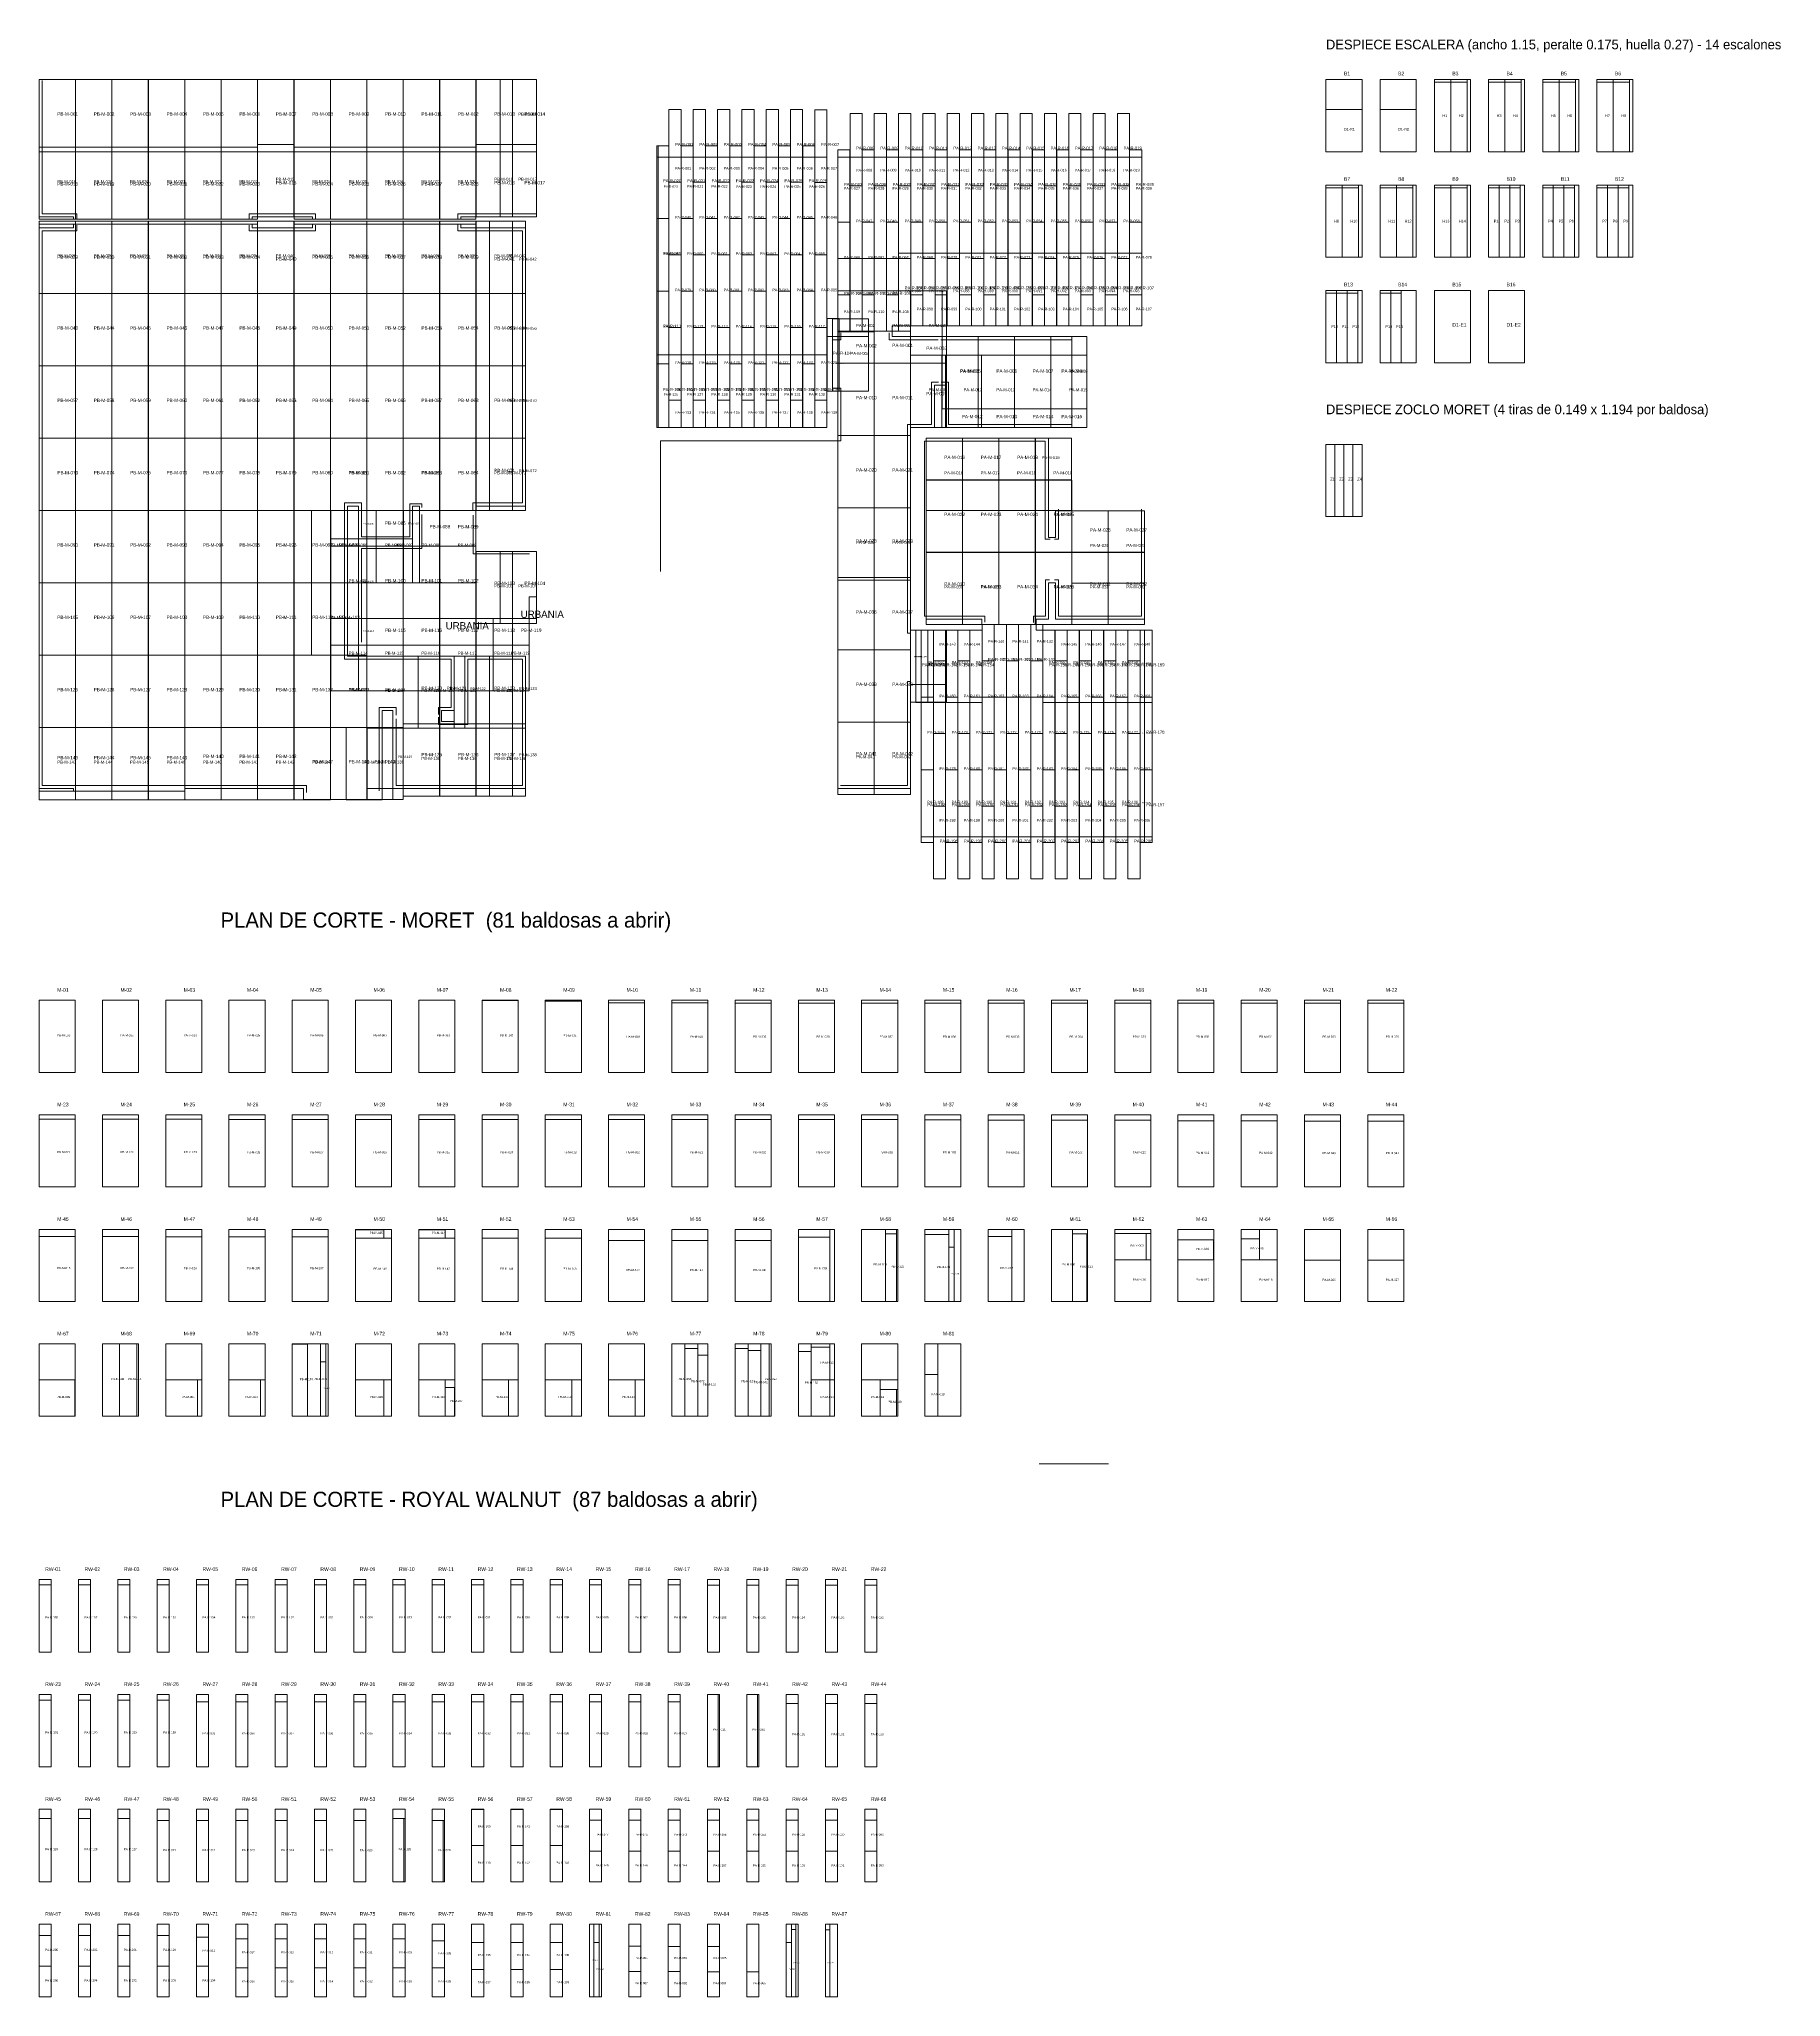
# Model space of a CAD drawing. Header units: metres. Extents: x 489.5 to 518.3, y -112.5 to -80.1.
import ezdxf

# ---------------------------------------------------------------- set-up
doc = ezdxf.new("R2010")
doc.units = ezdxf.units.M
for name, color, linetype, lineweight, plot in [('CORTE-DESPERDICIO', 1, 'Continuous', 0, False), ('CORTE-RECORTE', 3, 'Continuous', 0, False), ('CORTE-SOBRANTE', 2, 'Continuous', 0, False), ('CORTE-TEXTO', 5, 'Continuous', 0, False), ('CORTE-TILE', 7, 'Continuous', 0, False), ('ETIQUETAS', 7, 'Continuous', 0, False), ('PISO-MORET', 30, 'Continuous', 0, False), ('PISO-ROYAL-WALNUT', 4, 'Continuous', 0, False), ('SOBRANTES-MAPA', 6, 'Continuous', 0, False), ('SOBRANTES-RECORTE', 2, 'Continuous', 0, False), ('SOBRANTES-TEXTO', 6, 'Continuous', 0, False), ('URBANIA-LAVANDERIA', 5, 'Continuous', 0, False), ('ZOCLO', 3, 'Continuous', 0, False)]:
    doc.layers.add(name, color=color, linetype=linetype, lineweight=lineweight, plot=plot)

msp = doc.modelspace()

# ---------------------------------------------------------------- linework, layer by layer
at = {"layer": 'CORTE-DESPERDICIO'}
for points in [[(497.907, -96.044), (498.503, -96.044), (498.503, -96.03), (497.907, -96.03)], [(498.953, -96.074), (499.549, -96.074), (499.549, -96.03), (498.953, -96.03)], [(499.999, -96.074), (500.595, -96.074), (500.595, -96.03), (499.999, -96.03)], [(501.045, -96.078), (501.641, -96.078), (501.641, -96.03), (501.045, -96.03)], [(502.091, -96.078), (502.687, -96.078), (502.687, -96.03), (502.091, -96.03)], [(503.137, -96.078), (503.733, -96.078), (503.733, -96.03), (503.137, -96.03)], [(504.183, -96.078), (504.779, -96.078), (504.779, -96.03), (504.183, -96.03)], [(505.229, -96.078), (505.825, -96.078), (505.825, -96.03), (505.229, -96.03)], [(506.275, -96.078), (506.871, -96.078), (506.871, -96.03), (506.275, -96.03)], [(507.321, -96.078), (507.917, -96.078), (507.917, -96.03), (507.321, -96.03)], [(508.367, -96.078), (508.963, -96.078), (508.963, -96.03), (508.367, -96.03)], [(509.413, -96.078), (510.009, -96.078), (510.009, -96.03), (509.413, -96.03)], [(510.459, -96.078), (511.055, -96.078), (511.055, -96.03), (510.459, -96.03)], [(511.505, -96.078), (512.101, -96.078), (512.101, -96.03), (511.505, -96.03)], [(489.539, -97.998), (490.135, -97.998), (490.135, -97.924), (489.539, -97.924)], [(490.585, -97.998), (491.181, -97.998), (491.181, -97.924), (490.585, -97.924)], [(491.631, -97.998), (492.227, -97.998), (492.227, -97.924), (491.631, -97.924)], [(492.677, -98.004), (493.273, -98.004), (493.273, -97.924), (492.677, -97.924)], [(493.723, -98.004), (494.319, -98.004), (494.319, -97.924), (493.723, -97.924)], [(494.769, -98.004), (495.365, -98.004), (495.365, -97.924), (494.769, -97.924)], [(495.815, -98.004), (496.411, -98.004), (496.411, -97.924), (495.815, -97.924)], [(496.861, -98.004), (497.457, -98.004), (497.457, -97.924), (496.861, -97.924)], [(497.907, -98.004), (498.503, -98.004), (498.503, -97.924), (497.907, -97.924)], [(498.953, -98.004), (499.549, -98.004), (499.549, -97.924), (498.953, -97.924)], [(499.999, -98.004), (500.595, -98.004), (500.595, -97.924), (499.999, -97.924)], [(501.045, -98.004), (501.641, -98.004), (501.641, -97.924), (501.045, -97.924)], [(502.091, -98.004), (502.687, -98.004), (502.687, -97.924), (502.091, -97.924)], [(503.137, -98.004), (503.733, -98.004), (503.733, -97.924), (503.137, -97.924)], [(504.183, -98.009), (504.779, -98.009), (504.779, -97.924), (504.183, -97.924)], [(505.229, -98.014), (505.825, -98.014), (505.825, -97.924), (505.229, -97.924)], [(506.275, -98.014), (506.871, -98.014), (506.871, -97.924), (506.275, -97.924)], [(507.321, -98.014), (507.917, -98.014), (507.917, -97.924), (507.321, -97.924)], [(508.367, -98.022), (508.963, -98.022), (508.963, -97.924), (508.367, -97.924)], [(509.413, -98.022), (510.009, -98.022), (510.009, -97.924), (509.413, -97.924)], [(502.609, -101.012), (502.687, -101.012), (502.687, -99.818), (502.609, -99.818)], [(503.531, -99.892), (503.713, -99.892), (503.713, -99.818), (503.531, -99.818)], [(503.713, -101.012), (503.733, -101.012), (503.733, -99.818), (503.713, -99.818)], [(504.183, -99.903), (504.577, -99.903), (504.577, -99.818), (504.183, -99.818)], [(504.577, -100.112), (504.667, -100.112), (504.667, -99.818), (504.577, -99.818)], [(506.623, -99.892), (506.871, -99.892), (506.871, -99.818), (506.623, -99.818)], [(506.861, -101.012), (506.871, -101.012), (506.871, -99.892), (506.861, -99.892)], [(507.321, -99.888), (507.917, -99.888), (507.917, -99.818), (507.321, -99.818)], [(507.841, -100.324), (507.917, -100.324), (507.917, -99.888), (507.841, -99.888)], [(491.153, -102.906), (491.181, -102.906), (491.181, -101.712), (491.153, -101.712)], [(494.189, -102.006), (494.279, -102.006), (494.279, -101.712), (494.189, -101.712)], [(494.279, -102.906), (494.319, -102.906), (494.319, -101.712), (494.279, -101.712)], [(500.213, -101.786), (500.427, -101.786), (500.427, -101.712), (500.213, -101.712)], [(501.045, -101.786), (501.259, -101.786), (501.259, -101.712), (501.045, -101.712)], [(501.609, -102.906), (501.641, -102.906), (501.641, -101.712), (501.609, -101.712)], [(502.305, -101.768), (502.609, -101.768), (502.609, -101.712), (502.305, -101.712)], [(502.609, -102.308), (502.687, -102.308), (502.687, -101.712), (502.609, -101.712)], [(492.158, -102.906), (492.227, -102.906), (492.227, -102.308), (492.158, -102.308)], [(493.197, -102.906), (493.273, -102.906), (493.273, -102.306), (493.197, -102.306)], [(502.609, -102.906), (502.687, -102.906), (502.687, -102.308), (502.609, -102.308)], [(503.715, -102.906), (503.733, -102.906), (503.733, -102.467), (503.715, -102.467)], [(489.539, -105.695), (489.739, -105.695), (489.739, -105.606), (489.539, -105.606)], [(490.189, -105.695), (490.389, -105.695), (490.389, -105.606), (490.189, -105.606)], [(490.839, -105.695), (491.039, -105.695), (491.039, -105.606), (490.839, -105.606)], [(491.489, -105.695), (491.689, -105.695), (491.689, -105.606), (491.489, -105.606)], [(492.139, -105.695), (492.339, -105.695), (492.339, -105.606), (492.139, -105.606)], [(492.789, -105.695), (492.989, -105.695), (492.989, -105.606), (492.789, -105.606)], [(493.439, -105.695), (493.639, -105.695), (493.639, -105.606), (493.439, -105.606)], [(494.089, -105.696), (494.289, -105.696), (494.289, -105.606), (494.089, -105.606)], [(494.739, -105.696), (494.939, -105.696), (494.939, -105.606), (494.739, -105.606)], [(495.389, -105.696), (495.589, -105.696), (495.589, -105.606), (495.389, -105.606)], [(496.039, -105.696), (496.239, -105.696), (496.239, -105.606), (496.039, -105.606)], [(496.689, -105.696), (496.889, -105.696), (496.889, -105.606), (496.689, -105.606)], [(497.339, -105.696), (497.539, -105.696), (497.539, -105.606), (497.339, -105.606)], [(497.989, -105.696), (498.189, -105.696), (498.189, -105.606), (497.989, -105.606)], [(498.639, -105.696), (498.839, -105.696), (498.839, -105.606), (498.639, -105.606)], [(499.289, -105.696), (499.489, -105.696), (499.489, -105.606), (499.289, -105.606)], [(499.939, -105.696), (500.139, -105.696), (500.139, -105.606), (499.939, -105.606)], [(500.589, -105.699), (500.789, -105.699), (500.789, -105.606), (500.589, -105.606)], [(501.239, -105.699), (501.439, -105.699), (501.439, -105.606), (501.239, -105.606)], [(501.889, -105.699), (502.089, -105.699), (502.089, -105.606), (501.889, -105.606)], [(502.539, -105.699), (502.739, -105.699), (502.739, -105.606), (502.539, -105.606)], [(503.189, -105.699), (503.389, -105.699), (503.389, -105.606), (503.189, -105.606)], [(489.539, -107.599), (489.739, -107.599), (489.739, -107.506), (489.539, -107.506)], [(490.189, -107.599), (490.389, -107.599), (490.389, -107.506), (490.189, -107.506)], [(490.839, -107.599), (491.039, -107.599), (491.039, -107.506), (490.839, -107.506)], [(491.489, -107.599), (491.689, -107.599), (491.689, -107.506), (491.489, -107.506)], [(500.766, -108.706), (500.789, -108.706), (500.789, -107.506), (500.766, -107.506)], [(501.416, -108.706), (501.439, -108.706), (501.439, -107.506), (501.416, -107.506)], [(495.566, -110.606), (495.589, -110.606), (495.589, -109.557), (495.566, -109.557)], [(496.216, -110.606), (496.239, -110.606), (496.239, -109.589), (496.216, -109.589)], [(498.711, -111.606), (498.8, -111.606), (498.8, -111.306), (498.711, -111.306)], [(498.8, -112.506), (498.839, -112.506), (498.839, -111.306), (498.8, -111.306)], [(501.889, -111.606), (501.978, -111.606), (501.978, -111.306), (501.889, -111.306)], [(501.978, -111.394), (502.05, -111.394), (502.05, -111.306), (501.978, -111.306)], [(502.05, -112.506), (502.089, -112.506), (502.089, -111.306), (502.05, -111.306)], [(502.539, -111.399), (502.611, -111.399), (502.611, -111.306), (502.539, -111.306)]]:
    msp.add_lwpolyline(points, close=True, dxfattribs=at)
at = {"layer": 'CORTE-RECORTE'}
for points in [[(512.606, -82.004), (512.876, -82.004), (512.876, -80.854), (512.606, -80.854)], [(512.876, -82.004), (513.146, -82.004), (513.146, -80.854), (512.876, -80.854)], [(513.502, -82.004), (513.772, -82.004), (513.772, -80.854), (513.502, -80.854)], [(513.772, -82.004), (514.042, -82.004), (514.042, -80.854), (513.772, -80.854)], [(514.398, -82.004), (514.668, -82.004), (514.668, -80.854), (514.398, -80.854)], [(514.668, -82.004), (514.938, -82.004), (514.938, -80.854), (514.668, -80.854)], [(515.294, -82.004), (515.564, -82.004), (515.564, -80.854), (515.294, -80.854)], [(515.564, -82.004), (515.834, -82.004), (515.834, -80.854), (515.564, -80.854)], [(510.814, -82.004), (511.41, -82.004), (511.41, -81.304), (510.814, -81.304)], [(511.71, -82.004), (512.306, -82.004), (512.306, -81.304), (511.71, -81.304)], [(510.814, -83.748), (511.084, -83.748), (511.084, -82.598), (510.814, -82.598)], [(511.084, -83.748), (511.354, -83.748), (511.354, -82.598), (511.084, -82.598)], [(511.71, -83.748), (511.98, -83.748), (511.98, -82.598), (511.71, -82.598)], [(511.98, -83.748), (512.25, -83.748), (512.25, -82.598), (511.98, -82.598)], [(512.606, -83.748), (512.876, -83.748), (512.876, -82.598), (512.606, -82.598)], [(512.876, -83.748), (513.146, -83.748), (513.146, -82.598), (512.876, -82.598)], [(513.502, -83.748), (513.677, -83.748), (513.677, -82.598), (513.502, -82.598)], [(513.677, -83.748), (513.852, -83.748), (513.852, -82.598), (513.677, -82.598)], [(513.852, -83.748), (514.027, -83.748), (514.027, -82.598), (513.852, -82.598)], [(514.398, -83.748), (514.573, -83.748), (514.573, -82.598), (514.398, -82.598)], [(514.573, -83.748), (514.748, -83.748), (514.748, -82.598), (514.573, -82.598)], [(514.748, -83.748), (514.923, -83.748), (514.923, -82.598), (514.748, -82.598)], [(515.294, -83.748), (515.469, -83.748), (515.469, -82.598), (515.294, -82.598)], [(515.469, -83.748), (515.644, -83.748), (515.644, -82.598), (515.469, -82.598)], [(515.644, -83.748), (515.819, -83.748), (515.819, -82.598), (515.644, -82.598)], [(510.814, -85.492), (510.989, -85.492), (510.989, -84.342), (510.814, -84.342)], [(510.989, -85.492), (511.164, -85.492), (511.164, -84.342), (510.989, -84.342)], [(511.164, -85.492), (511.339, -85.492), (511.339, -84.342), (511.164, -84.342)], [(511.71, -85.492), (511.885, -85.492), (511.885, -84.342), (511.71, -84.342)], [(511.885, -85.492), (512.06, -85.492), (512.06, -84.342), (511.885, -84.342)], [(510.814, -88.036), (510.963, -88.036), (510.963, -86.842), (510.814, -86.842)], [(510.963, -88.036), (511.112, -88.036), (511.112, -86.842), (510.963, -86.842)], [(511.112, -88.036), (511.261, -88.036), (511.261, -86.842), (511.112, -86.842)], [(511.261, -88.036), (511.41, -88.036), (511.41, -86.842), (511.261, -86.842)], [(489.539, -97.224), (490.135, -97.224), (490.135, -96.03), (489.539, -96.03)], [(490.585, -97.224), (491.181, -97.224), (491.181, -96.03), (490.585, -96.03)], [(491.631, -97.224), (492.227, -97.224), (492.227, -96.03), (491.631, -96.03)], [(492.677, -97.224), (493.273, -97.224), (493.273, -96.03), (492.677, -96.03)], [(493.723, -97.224), (494.319, -97.224), (494.319, -96.03), (493.723, -96.03)], [(494.769, -97.224), (495.365, -97.224), (495.365, -96.032), (494.769, -96.032)], [(495.815, -97.224), (496.411, -97.224), (496.411, -96.032), (495.815, -96.032)], [(496.861, -97.224), (497.457, -97.224), (497.457, -96.036), (496.861, -96.036)], [(497.907, -97.224), (498.503, -97.224), (498.503, -96.044), (497.907, -96.044)], [(498.953, -97.224), (499.549, -97.224), (499.549, -96.074), (498.953, -96.074)], [(499.999, -97.224), (500.595, -97.224), (500.595, -96.074), (499.999, -96.074)], [(501.045, -97.224), (501.641, -97.224), (501.641, -96.078), (501.045, -96.078)], [(502.091, -97.224), (502.687, -97.224), (502.687, -96.078), (502.091, -96.078)], [(503.137, -97.224), (503.733, -97.224), (503.733, -96.078), (503.137, -96.078)], [(504.183, -97.224), (504.779, -97.224), (504.779, -96.078), (504.183, -96.078)], [(505.229, -97.224), (505.825, -97.224), (505.825, -96.078), (505.229, -96.078)], [(506.275, -97.224), (506.871, -97.224), (506.871, -96.078), (506.275, -96.078)], [(507.321, -97.224), (507.917, -97.224), (507.917, -96.078), (507.321, -96.078)], [(508.367, -97.224), (508.963, -97.224), (508.963, -96.078), (508.367, -96.078)], [(509.413, -97.224), (510.009, -97.224), (510.009, -96.078), (509.413, -96.078)], [(510.459, -97.224), (511.055, -97.224), (511.055, -96.078), (510.459, -96.078)], [(511.505, -97.224), (512.101, -97.224), (512.101, -96.078), (511.505, -96.078)], [(489.539, -99.118), (490.135, -99.118), (490.135, -97.998), (489.539, -97.998)], [(490.585, -99.118), (491.181, -99.118), (491.181, -97.998), (490.585, -97.998)], [(491.631, -99.118), (492.227, -99.118), (492.227, -97.998), (491.631, -97.998)], [(492.677, -99.118), (493.273, -99.118), (493.273, -98.004), (492.677, -98.004)], [(493.723, -99.118), (494.319, -99.118), (494.319, -98.004), (493.723, -98.004)], [(494.769, -99.118), (495.365, -99.118), (495.365, -98.004), (494.769, -98.004)], [(495.815, -99.118), (496.411, -99.118), (496.411, -98.004), (495.815, -98.004)], [(496.861, -99.118), (497.457, -99.118), (497.457, -98.004), (496.861, -98.004)], [(497.907, -99.118), (498.503, -99.118), (498.503, -98.004), (497.907, -98.004)], [(498.953, -99.118), (499.549, -99.118), (499.549, -98.004), (498.953, -98.004)], [(499.999, -99.118), (500.595, -99.118), (500.595, -98.004), (499.999, -98.004)], [(501.045, -99.118), (501.641, -99.118), (501.641, -98.004), (501.045, -98.004)], [(502.091, -99.118), (502.687, -99.118), (502.687, -98.004), (502.091, -98.004)], [(503.137, -99.118), (503.733, -99.118), (503.733, -98.004), (503.137, -98.004)], [(504.183, -99.118), (504.779, -99.118), (504.779, -98.009), (504.183, -98.009)], [(505.229, -99.118), (505.825, -99.118), (505.825, -98.014), (505.229, -98.014)], [(506.275, -99.118), (506.871, -99.118), (506.871, -98.014), (506.275, -98.014)], [(507.321, -99.118), (507.917, -99.118), (507.917, -98.014), (507.321, -98.014)], [(508.367, -99.118), (508.963, -99.118), (508.963, -98.022), (508.367, -98.022)], [(509.413, -99.118), (510.009, -99.118), (510.009, -98.022), (509.413, -98.022)], [(510.459, -99.118), (511.055, -99.118), (511.055, -98.032), (510.459, -98.032)], [(511.505, -99.118), (512.101, -99.118), (512.101, -98.032), (511.505, -98.032)], [(489.539, -101.012), (490.135, -101.012), (490.135, -99.938), (489.539, -99.938)], [(490.585, -101.012), (491.181, -101.012), (491.181, -99.938), (490.585, -99.938)], [(491.631, -101.012), (492.227, -101.012), (492.227, -99.944), (491.631, -99.944)], [(492.677, -101.012), (493.273, -101.012), (493.273, -99.944), (492.677, -99.944)], [(493.723, -101.012), (494.319, -101.012), (494.319, -99.944), (493.723, -99.944)], [(494.769, -99.962), (495.24, -99.962), (495.24, -99.826), (494.769, -99.826)], [(494.769, -101.012), (495.365, -101.012), (495.365, -99.962), (494.769, -99.962)], [(495.815, -99.962), (496.254, -99.962), (496.254, -99.826), (495.815, -99.826)], [(495.815, -101.012), (496.411, -101.012), (496.411, -99.962), (495.815, -99.962)], [(496.861, -101.012), (497.457, -101.012), (497.457, -99.962), (496.861, -99.962)], [(497.907, -101.012), (498.503, -101.012), (498.503, -99.962), (497.907, -99.962)], [(498.953, -101.012), (499.549, -101.012), (499.549, -100.004), (498.953, -100.004)], [(499.999, -101.012), (500.595, -101.012), (500.595, -100.004), (499.999, -100.004)], [(501.045, -101.012), (501.641, -101.012), (501.641, -100.004), (501.045, -100.004)], [(502.091, -101.012), (502.609, -101.012), (502.609, -99.95), (502.091, -99.95)], [(503.137, -101.012), (503.531, -101.012), (503.531, -99.818), (503.137, -99.818)], [(503.531, -101.012), (503.713, -101.012), (503.713, -99.892), (503.531, -99.892)], [(504.183, -101.012), (504.577, -101.012), (504.577, -99.903), (504.183, -99.903)], [(505.229, -101.012), (505.623, -101.012), (505.623, -99.938), (505.229, -99.938)], [(506.275, -101.012), (506.623, -101.012), (506.623, -99.818), (506.275, -99.818)], [(506.623, -101.012), (506.861, -101.012), (506.861, -99.892), (506.623, -99.892)], [(507.321, -100.324), (507.841, -100.324), (507.841, -99.888), (507.321, -99.888)], [(508.367, -100.324), (508.956, -100.324), (508.956, -99.994), (508.367, -99.994)], [(509.413, -100.324), (509.717, -100.324), (509.717, -99.976), (509.413, -99.976)], [(504.577, -101.012), (504.667, -101.012), (504.667, -100.112), (504.577, -100.112)], [(507.321, -101.012), (507.917, -101.012), (507.917, -100.324), (507.321, -100.324)], [(508.367, -101.012), (508.963, -101.012), (508.963, -100.324), (508.367, -100.324)], [(509.413, -101.012), (510.009, -101.012), (510.009, -100.324), (509.413, -100.324)], [(510.459, -101.012), (511.055, -101.012), (511.055, -100.328), (510.459, -100.328)], [(511.505, -101.012), (512.101, -101.012), (512.101, -100.328), (511.505, -100.328)], [(490.585, -102.906), (490.869, -102.906), (490.869, -101.712), (490.585, -101.712)], [(490.869, -102.906), (491.153, -102.906), (491.153, -101.712), (490.869, -101.712)], [(493.723, -102.906), (493.975, -102.906), (493.975, -101.718), (493.723, -101.718)], [(493.975, -102.906), (494.189, -102.906), (494.189, -101.712), (493.975, -101.712)], [(499.999, -102.906), (500.213, -102.906), (500.213, -101.712), (499.999, -101.712)], [(500.213, -102.906), (500.427, -102.906), (500.427, -101.786), (500.213, -101.786)], [(500.427, -102.906), (500.595, -102.906), (500.595, -101.896), (500.427, -101.896)], [(501.045, -102.906), (501.259, -102.906), (501.259, -101.786), (501.045, -101.786)], [(501.259, -102.906), (501.473, -102.906), (501.473, -101.82), (501.259, -101.82)], [(501.473, -102.906), (501.609, -102.906), (501.609, -101.712), (501.473, -101.712)], [(502.091, -102.906), (502.305, -102.906), (502.305, -101.838), (502.091, -101.838)], [(502.305, -102.308), (502.609, -102.308), (502.609, -101.768), (502.305, -101.768)], [(494.189, -102.906), (494.279, -102.906), (494.279, -102.006), (494.189, -102.006)], [(504.183, -102.906), (504.397, -102.906), (504.397, -102.219), (504.183, -102.219)], [(489.539, -102.906), (490.128, -102.906), (490.128, -102.308), (489.539, -102.308)], [(491.631, -102.906), (492.158, -102.906), (492.158, -102.308), (491.631, -102.308)], [(492.677, -102.906), (493.197, -102.906), (493.197, -102.306), (492.677, -102.306)], [(494.769, -102.906), (495.24, -102.906), (495.24, -102.306), (494.769, -102.306)], [(495.815, -102.906), (496.254, -102.906), (496.254, -102.306), (495.815, -102.306)], [(496.254, -102.906), (496.404, -102.906), (496.404, -102.435), (496.254, -102.435)], [(496.861, -102.906), (497.3, -102.906), (497.3, -102.306), (496.861, -102.306)], [(497.907, -102.906), (498.346, -102.906), (498.346, -102.306), (497.907, -102.306)], [(498.953, -102.906), (499.392, -102.906), (499.392, -102.306), (498.953, -102.306)], [(502.305, -102.906), (502.609, -102.906), (502.609, -102.308), (502.305, -102.308)], [(503.137, -102.906), (503.441, -102.906), (503.441, -102.308), (503.137, -102.308)], [(503.441, -102.906), (503.715, -102.906), (503.715, -102.467), (503.441, -102.467)], [(489.539, -106.806), (489.739, -106.806), (489.739, -105.695), (489.539, -105.695)], [(490.189, -106.806), (490.389, -106.806), (490.389, -105.695), (490.189, -105.695)], [(490.839, -106.806), (491.039, -106.806), (491.039, -105.695), (490.839, -105.695)], [(491.489, -106.806), (491.689, -106.806), (491.689, -105.695), (491.489, -105.695)], [(492.139, -106.806), (492.339, -106.806), (492.339, -105.695), (492.139, -105.695)], [(492.789, -106.806), (492.989, -106.806), (492.989, -105.695), (492.789, -105.695)], [(493.439, -106.806), (493.639, -106.806), (493.639, -105.695), (493.439, -105.695)], [(494.089, -106.806), (494.289, -106.806), (494.289, -105.696), (494.089, -105.696)], [(494.739, -106.806), (494.939, -106.806), (494.939, -105.696), (494.739, -105.696)], [(495.389, -106.806), (495.589, -106.806), (495.589, -105.696), (495.389, -105.696)], [(496.039, -106.806), (496.239, -106.806), (496.239, -105.696), (496.039, -105.696)], [(496.689, -106.806), (496.889, -106.806), (496.889, -105.696), (496.689, -105.696)], [(497.339, -106.806), (497.539, -106.806), (497.539, -105.696), (497.339, -105.696)], [(497.989, -106.806), (498.189, -106.806), (498.189, -105.696), (497.989, -105.696)], [(498.639, -106.806), (498.839, -106.806), (498.839, -105.696), (498.639, -105.696)], [(499.289, -106.806), (499.489, -106.806), (499.489, -105.696), (499.289, -105.696)], [(499.939, -106.806), (500.139, -106.806), (500.139, -105.696), (499.939, -105.696)], [(500.589, -106.806), (500.789, -106.806), (500.789, -105.699), (500.589, -105.699)], [(501.239, -106.806), (501.439, -106.806), (501.439, -105.699), (501.239, -105.699)], [(501.889, -106.806), (502.089, -106.806), (502.089, -105.699), (501.889, -105.699)], [(502.539, -106.806), (502.739, -106.806), (502.739, -105.699), (502.539, -105.699)], [(503.189, -106.806), (503.389, -106.806), (503.389, -105.699), (503.189, -105.699)], [(489.539, -108.706), (489.739, -108.706), (489.739, -107.599), (489.539, -107.599)], [(490.189, -108.706), (490.389, -108.706), (490.389, -107.599), (490.189, -107.599)], [(490.839, -108.706), (491.039, -108.706), (491.039, -107.599), (490.839, -107.599)], [(491.489, -108.706), (491.689, -108.706), (491.689, -107.599), (491.489, -107.599)], [(492.139, -108.706), (492.339, -108.706), (492.339, -107.628), (492.139, -107.628)], [(492.789, -108.706), (492.989, -108.706), (492.989, -107.628), (492.789, -107.628)], [(493.439, -108.706), (493.639, -108.706), (493.639, -107.628), (493.439, -107.628)], [(494.089, -108.706), (494.289, -108.706), (494.289, -107.628), (494.089, -107.628)], [(494.739, -108.706), (494.939, -108.706), (494.939, -107.628), (494.739, -107.628)], [(495.389, -108.706), (495.589, -108.706), (495.589, -107.628), (495.389, -107.628)], [(496.039, -108.706), (496.239, -108.706), (496.239, -107.628), (496.039, -107.628)], [(496.689, -108.706), (496.889, -108.706), (496.889, -107.628), (496.689, -107.628)], [(497.339, -108.706), (497.539, -108.706), (497.539, -107.628), (497.339, -107.628)], [(497.989, -108.706), (498.189, -108.706), (498.189, -107.628), (497.989, -107.628)], [(498.639, -108.706), (498.839, -108.706), (498.839, -107.628), (498.639, -107.628)], [(499.289, -108.706), (499.489, -108.706), (499.489, -107.628), (499.289, -107.628)], [(499.939, -108.706), (500.139, -108.706), (500.139, -107.628), (499.939, -107.628)], [(500.589, -108.706), (500.766, -108.706), (500.766, -107.506), (500.589, -107.506)], [(501.239, -108.706), (501.416, -108.706), (501.416, -107.506), (501.239, -107.506)], [(501.889, -108.706), (502.089, -108.706), (502.089, -107.657), (501.889, -107.657)], [(502.539, -108.706), (502.739, -108.706), (502.739, -107.657), (502.539, -107.657)], [(503.189, -108.706), (503.389, -108.706), (503.389, -107.657), (503.189, -107.657)], [(489.539, -110.606), (489.739, -110.606), (489.739, -109.557), (489.539, -109.557)], [(490.189, -110.606), (490.389, -110.606), (490.389, -109.557), (490.189, -109.557)], [(490.839, -110.606), (491.039, -110.606), (491.039, -109.557), (490.839, -109.557)], [(491.489, -110.606), (491.689, -110.606), (491.689, -109.589), (491.489, -109.589)], [(492.139, -110.606), (492.339, -110.606), (492.339, -109.59), (492.139, -109.59)], [(492.789, -110.606), (492.989, -110.606), (492.989, -109.59), (492.789, -109.59)], [(493.439, -110.606), (493.639, -110.606), (493.639, -109.59), (493.439, -109.59)], [(494.089, -110.606), (494.289, -110.606), (494.289, -109.59), (494.089, -109.59)], [(494.739, -110.606), (494.939, -110.606), (494.939, -109.591), (494.739, -109.591)], [(495.389, -110.606), (495.566, -110.606), (495.566, -109.557), (495.389, -109.557)], [(496.039, -110.606), (496.216, -110.606), (496.216, -109.589), (496.039, -109.589)], [(496.689, -110.007), (496.889, -110.007), (496.889, -109.407), (496.689, -109.407)], [(497.339, -110.007), (497.539, -110.007), (497.539, -109.407), (497.339, -109.407)], [(497.989, -110.007), (498.189, -110.007), (498.189, -109.409), (497.989, -109.409)], [(498.639, -110.096), (498.839, -110.096), (498.839, -109.585), (498.639, -109.585)], [(499.289, -110.096), (499.489, -110.096), (499.489, -109.585), (499.289, -109.585)], [(499.939, -110.096), (500.139, -110.096), (500.139, -109.585), (499.939, -109.585)], [(500.589, -110.097), (500.789, -110.097), (500.789, -109.587), (500.589, -109.587)], [(501.239, -110.097), (501.439, -110.097), (501.439, -109.587), (501.239, -109.587)], [(501.889, -110.097), (502.089, -110.097), (502.089, -109.587), (501.889, -109.587)], [(502.539, -110.097), (502.739, -110.097), (502.739, -109.587), (502.539, -109.587)], [(503.189, -110.097), (503.389, -110.097), (503.389, -109.587), (503.189, -109.587)], [(496.689, -110.606), (496.889, -110.606), (496.889, -110.007), (496.689, -110.007)], [(497.339, -110.606), (497.539, -110.606), (497.539, -110.007), (497.339, -110.007)], [(497.989, -110.606), (498.189, -110.606), (498.189, -110.007), (497.989, -110.007)], [(498.639, -110.606), (498.839, -110.606), (498.839, -110.096), (498.639, -110.096)], [(499.289, -110.606), (499.489, -110.606), (499.489, -110.096), (499.289, -110.096)], [(499.939, -110.606), (500.139, -110.606), (500.139, -110.096), (499.939, -110.096)], [(500.589, -110.606), (500.789, -110.606), (500.789, -110.097), (500.589, -110.097)], [(501.239, -110.606), (501.439, -110.606), (501.439, -110.097), (501.239, -110.097)], [(501.889, -110.606), (502.089, -110.606), (502.089, -110.097), (501.889, -110.097)], [(502.539, -110.606), (502.739, -110.606), (502.739, -110.097), (502.539, -110.097)], [(503.189, -110.606), (503.389, -110.606), (503.389, -110.097), (503.189, -110.097)], [(498.639, -112.506), (498.711, -112.506), (498.711, -111.306), (498.639, -111.306)], [(489.539, -112), (489.739, -112), (489.739, -111.493), (489.539, -111.493)], [(490.189, -112), (490.389, -112), (490.389, -111.493), (490.189, -111.493)], [(490.839, -112), (491.039, -112), (491.039, -111.493), (490.839, -111.493)], [(491.489, -112), (491.689, -112), (491.689, -111.493), (491.489, -111.493)], [(492.139, -112), (492.339, -112), (492.339, -111.521), (492.139, -111.521)], [(492.789, -112.028), (492.989, -112.028), (492.989, -111.549), (492.789, -111.549)], [(493.439, -112.028), (493.639, -112.028), (493.639, -111.549), (493.439, -111.549)], [(494.089, -112.028), (494.289, -112.028), (494.289, -111.549), (494.089, -111.549)], [(494.739, -112.028), (494.939, -112.028), (494.939, -111.549), (494.739, -111.549)], [(495.389, -112.028), (495.589, -112.028), (495.589, -111.549), (495.389, -111.549)], [(496.039, -112.028), (496.239, -112.028), (496.239, -111.579), (496.039, -111.579)], [(496.689, -112.057), (496.889, -112.057), (496.889, -111.608), (496.689, -111.608)], [(497.339, -112.057), (497.539, -112.057), (497.539, -111.608), (497.339, -111.608)], [(497.989, -112.057), (498.189, -112.057), (498.189, -111.608), (497.989, -111.608)], [(498.711, -112.506), (498.8, -112.506), (498.8, -111.606), (498.711, -111.606)], [(501.889, -112.506), (501.978, -112.506), (501.978, -111.606), (501.889, -111.606)], [(501.978, -112.506), (502.05, -112.506), (502.05, -111.394), (501.978, -111.394)], [(502.539, -112.506), (502.611, -112.506), (502.611, -111.399), (502.539, -111.399)], [(499.289, -112.088), (499.489, -112.088), (499.489, -111.671), (499.289, -111.671)], [(499.939, -112.09), (500.139, -112.09), (500.139, -111.674), (499.939, -111.674)], [(500.589, -112.091), (500.789, -112.091), (500.789, -111.675), (500.589, -111.675)], [(489.539, -112.506), (489.739, -112.506), (489.739, -112), (489.539, -112)], [(490.189, -112.506), (490.389, -112.506), (490.389, -112), (490.189, -112)], [(490.839, -112.506), (491.039, -112.506), (491.039, -112), (490.839, -112)], [(491.489, -112.506), (491.689, -112.506), (491.689, -112), (491.489, -112)], [(492.139, -112.506), (492.339, -112.506), (492.339, -112), (492.139, -112)], [(492.789, -112.506), (492.989, -112.506), (492.989, -112.028), (492.789, -112.028)], [(493.439, -112.506), (493.639, -112.506), (493.639, -112.028), (493.439, -112.028)], [(494.089, -112.506), (494.289, -112.506), (494.289, -112.028), (494.089, -112.028)], [(494.739, -112.506), (494.939, -112.506), (494.939, -112.028), (494.739, -112.028)], [(495.389, -112.506), (495.589, -112.506), (495.589, -112.028), (495.389, -112.028)], [(496.039, -112.506), (496.239, -112.506), (496.239, -112.028), (496.039, -112.028)], [(496.689, -112.506), (496.889, -112.506), (496.889, -112.057), (496.689, -112.057)], [(497.339, -112.506), (497.539, -112.506), (497.539, -112.057), (497.339, -112.057)], [(497.989, -112.506), (498.189, -112.506), (498.189, -112.057), (497.989, -112.057)], [(499.289, -112.506), (499.489, -112.506), (499.489, -112.088), (499.289, -112.088)], [(499.939, -112.506), (500.139, -112.506), (500.139, -112.09), (499.939, -112.09)], [(500.589, -112.506), (500.789, -112.506), (500.789, -112.091), (500.589, -112.091)], [(501.239, -112.506), (501.439, -112.506), (501.439, -112.091), (501.239, -112.091)]]:
    msp.add_lwpolyline(points, close=True, dxfattribs=at)
at = {"layer": 'CORTE-SOBRANTE'}
for points in [[(510.814, -81.304), (511.41, -81.304), (511.41, -80.81), (510.814, -80.81)], [(511.71, -81.304), (512.306, -81.304), (512.306, -80.81), (511.71, -80.81)], [(512.606, -80.854), (512.876, -80.854), (512.876, -80.81), (512.606, -80.81)], [(512.876, -80.854), (513.146, -80.854), (513.146, -80.81), (512.876, -80.81)], [(513.146, -82.004), (513.202, -82.004), (513.202, -80.81), (513.146, -80.81)], [(513.502, -80.854), (513.772, -80.854), (513.772, -80.81), (513.502, -80.81)], [(513.772, -80.854), (514.042, -80.854), (514.042, -80.81), (513.772, -80.81)], [(514.042, -82.004), (514.098, -82.004), (514.098, -80.81), (514.042, -80.81)], [(514.398, -80.854), (514.668, -80.854), (514.668, -80.81), (514.398, -80.81)], [(514.668, -80.854), (514.938, -80.854), (514.938, -80.81), (514.668, -80.81)], [(514.938, -82.004), (514.994, -82.004), (514.994, -80.81), (514.938, -80.81)], [(515.294, -80.854), (515.564, -80.854), (515.564, -80.81), (515.294, -80.81)], [(515.564, -80.854), (515.834, -80.854), (515.834, -80.81), (515.564, -80.81)], [(515.834, -82.004), (515.89, -82.004), (515.89, -80.81), (515.834, -80.81)], [(510.814, -82.598), (511.084, -82.598), (511.084, -82.554), (510.814, -82.554)], [(511.084, -82.598), (511.354, -82.598), (511.354, -82.554), (511.084, -82.554)], [(511.354, -83.748), (511.41, -83.748), (511.41, -82.554), (511.354, -82.554)], [(511.71, -82.598), (511.98, -82.598), (511.98, -82.554), (511.71, -82.554)], [(511.98, -82.598), (512.25, -82.598), (512.25, -82.554), (511.98, -82.554)], [(512.25, -83.748), (512.306, -83.748), (512.306, -82.554), (512.25, -82.554)], [(512.606, -82.598), (512.876, -82.598), (512.876, -82.554), (512.606, -82.554)], [(512.876, -82.598), (513.146, -82.598), (513.146, -82.554), (512.876, -82.554)], [(513.146, -83.748), (513.202, -83.748), (513.202, -82.554), (513.146, -82.554)], [(513.502, -82.598), (513.677, -82.598), (513.677, -82.554), (513.502, -82.554)], [(513.677, -82.598), (513.852, -82.598), (513.852, -82.554), (513.677, -82.554)], [(513.852, -82.598), (514.027, -82.598), (514.027, -82.554), (513.852, -82.554)], [(514.027, -83.748), (514.098, -83.748), (514.098, -82.554), (514.027, -82.554)], [(514.398, -82.598), (514.573, -82.598), (514.573, -82.554), (514.398, -82.554)], [(514.573, -82.598), (514.748, -82.598), (514.748, -82.554), (514.573, -82.554)], [(514.748, -82.598), (514.923, -82.598), (514.923, -82.554), (514.748, -82.554)], [(514.923, -83.748), (514.994, -83.748), (514.994, -82.554), (514.923, -82.554)], [(515.294, -82.598), (515.469, -82.598), (515.469, -82.554), (515.294, -82.554)], [(515.469, -82.598), (515.644, -82.598), (515.644, -82.554), (515.469, -82.554)], [(515.644, -82.598), (515.819, -82.598), (515.819, -82.554), (515.644, -82.554)], [(515.819, -83.748), (515.89, -83.748), (515.89, -82.554), (515.819, -82.554)], [(510.814, -84.342), (510.989, -84.342), (510.989, -84.298), (510.814, -84.298)], [(510.989, -84.342), (511.164, -84.342), (511.164, -84.298), (510.989, -84.298)], [(511.164, -84.342), (511.339, -84.342), (511.339, -84.298), (511.164, -84.298)], [(511.339, -85.492), (511.41, -85.492), (511.41, -84.298), (511.339, -84.298)], [(511.71, -84.342), (511.885, -84.342), (511.885, -84.298), (511.71, -84.298)], [(511.885, -84.342), (512.06, -84.342), (512.06, -84.298), (511.885, -84.298)], [(512.06, -85.492), (512.306, -85.492), (512.306, -84.298), (512.06, -84.298)], [(510.459, -98.032), (511.055, -98.032), (511.055, -97.924), (510.459, -97.924)], [(511.505, -98.032), (512.101, -98.032), (512.101, -97.924), (511.505, -97.924)], [(489.539, -99.938), (490.135, -99.938), (490.135, -99.818), (489.539, -99.818)], [(490.585, -99.938), (491.181, -99.938), (491.181, -99.818), (490.585, -99.818)], [(491.631, -99.944), (492.227, -99.944), (492.227, -99.818), (491.631, -99.818)], [(492.677, -99.944), (493.273, -99.944), (493.273, -99.818), (492.677, -99.818)], [(493.723, -99.944), (494.319, -99.944), (494.319, -99.818), (493.723, -99.818)], [(495.24, -99.962), (495.365, -99.962), (495.365, -99.818), (495.24, -99.818)], [(496.254, -99.962), (496.411, -99.962), (496.411, -99.818), (496.254, -99.818)], [(496.861, -99.962), (497.457, -99.962), (497.457, -99.818), (496.861, -99.818)], [(497.907, -99.962), (498.503, -99.962), (498.503, -99.818), (497.907, -99.818)], [(498.953, -100.004), (499.549, -100.004), (499.549, -99.818), (498.953, -99.818)], [(499.999, -100.004), (500.595, -100.004), (500.595, -99.818), (499.999, -99.818)], [(501.045, -100.004), (501.641, -100.004), (501.641, -99.818), (501.045, -99.818)], [(502.091, -99.95), (502.609, -99.95), (502.609, -99.818), (502.091, -99.818)], [(504.667, -101.012), (504.779, -101.012), (504.779, -99.818), (504.667, -99.818)], [(505.229, -99.938), (505.623, -99.938), (505.623, -99.818), (505.229, -99.818)], [(505.623, -101.012), (505.825, -101.012), (505.825, -99.818), (505.623, -99.818)], [(508.367, -99.994), (508.963, -99.994), (508.963, -99.818), (508.367, -99.818)], [(509.413, -99.976), (509.717, -99.976), (509.717, -99.818), (509.413, -99.818)], [(509.717, -100.324), (510.009, -100.324), (510.009, -99.818), (509.717, -99.818)], [(510.459, -100.328), (511.055, -100.328), (511.055, -99.818), (510.459, -99.818)], [(511.505, -100.328), (512.101, -100.328), (512.101, -99.818), (511.505, -99.818)], [(489.539, -102.308), (490.135, -102.308), (490.135, -101.712), (489.539, -101.712)], [(491.631, -102.308), (492.227, -102.308), (492.227, -101.712), (491.631, -101.712)], [(492.677, -102.306), (493.273, -102.306), (493.273, -101.712), (492.677, -101.712)], [(494.769, -102.306), (495.365, -102.306), (495.365, -101.712), (494.769, -101.712)], [(495.815, -102.306), (496.411, -102.306), (496.411, -101.712), (495.815, -101.712)], [(496.861, -102.306), (497.457, -102.306), (497.457, -101.712), (496.861, -101.712)], [(497.907, -102.306), (498.503, -102.306), (498.503, -101.712), (497.907, -101.712)], [(498.953, -102.306), (499.549, -102.306), (499.549, -101.712), (498.953, -101.712)], [(500.427, -101.896), (500.595, -101.896), (500.595, -101.712), (500.427, -101.712)], [(501.259, -101.82), (501.473, -101.82), (501.473, -101.712), (501.259, -101.712)], [(502.091, -101.838), (502.305, -101.838), (502.305, -101.712), (502.091, -101.712)], [(503.137, -102.308), (503.733, -102.308), (503.733, -101.712), (503.137, -101.712)], [(504.183, -102.219), (504.397, -102.219), (504.397, -101.712), (504.183, -101.712)], [(504.397, -102.906), (504.779, -102.906), (504.779, -101.712), (504.397, -101.712)], [(495.24, -102.906), (495.365, -102.906), (495.365, -102.306), (495.24, -102.306)], [(496.254, -102.435), (496.411, -102.435), (496.411, -102.306), (496.254, -102.306)], [(497.3, -102.906), (497.457, -102.906), (497.457, -102.306), (497.3, -102.306)], [(498.346, -102.906), (498.503, -102.906), (498.503, -102.306), (498.346, -102.306)], [(499.392, -102.906), (499.549, -102.906), (499.549, -102.306), (499.392, -102.306)], [(503.441, -102.467), (503.733, -102.467), (503.733, -102.308), (503.441, -102.308)], [(492.139, -107.628), (492.339, -107.628), (492.339, -107.506), (492.139, -107.506)], [(492.789, -107.628), (492.989, -107.628), (492.989, -107.506), (492.789, -107.506)], [(493.439, -107.628), (493.639, -107.628), (493.639, -107.506), (493.439, -107.506)], [(494.089, -107.628), (494.289, -107.628), (494.289, -107.506), (494.089, -107.506)], [(494.739, -107.628), (494.939, -107.628), (494.939, -107.506), (494.739, -107.506)], [(495.389, -107.628), (495.589, -107.628), (495.589, -107.506), (495.389, -107.506)], [(496.039, -107.628), (496.239, -107.628), (496.239, -107.506), (496.039, -107.506)], [(496.689, -107.628), (496.889, -107.628), (496.889, -107.506), (496.689, -107.506)], [(497.339, -107.628), (497.539, -107.628), (497.539, -107.506), (497.339, -107.506)], [(497.989, -107.628), (498.189, -107.628), (498.189, -107.506), (497.989, -107.506)], [(498.639, -107.628), (498.839, -107.628), (498.839, -107.506), (498.639, -107.506)], [(499.289, -107.628), (499.489, -107.628), (499.489, -107.506), (499.289, -107.506)], [(499.939, -107.628), (500.139, -107.628), (500.139, -107.506), (499.939, -107.506)], [(501.889, -107.657), (502.089, -107.657), (502.089, -107.506), (501.889, -107.506)], [(502.539, -107.657), (502.739, -107.657), (502.739, -107.506), (502.539, -107.506)], [(503.189, -107.657), (503.389, -107.657), (503.389, -107.506), (503.189, -107.506)], [(489.539, -109.557), (489.739, -109.557), (489.739, -109.406), (489.539, -109.406)], [(490.189, -109.557), (490.389, -109.557), (490.389, -109.406), (490.189, -109.406)], [(490.839, -109.557), (491.039, -109.557), (491.039, -109.406), (490.839, -109.406)], [(491.489, -109.589), (491.689, -109.589), (491.689, -109.406), (491.489, -109.406)], [(492.139, -109.59), (492.339, -109.59), (492.339, -109.406), (492.139, -109.406)], [(492.789, -109.59), (492.989, -109.59), (492.989, -109.406), (492.789, -109.406)], [(493.439, -109.59), (493.639, -109.59), (493.639, -109.406), (493.439, -109.406)], [(494.089, -109.59), (494.289, -109.59), (494.289, -109.406), (494.089, -109.406)], [(494.739, -109.591), (494.939, -109.591), (494.939, -109.406), (494.739, -109.406)], [(495.389, -109.557), (495.589, -109.557), (495.589, -109.406), (495.389, -109.406)], [(496.039, -109.589), (496.239, -109.589), (496.239, -109.406), (496.039, -109.406)], [(498.639, -109.585), (498.839, -109.585), (498.839, -109.406), (498.639, -109.406)], [(499.289, -109.585), (499.489, -109.585), (499.489, -109.406), (499.289, -109.406)], [(499.939, -109.585), (500.139, -109.585), (500.139, -109.406), (499.939, -109.406)], [(500.589, -109.587), (500.789, -109.587), (500.789, -109.406), (500.589, -109.406)], [(501.239, -109.587), (501.439, -109.587), (501.439, -109.406), (501.239, -109.406)], [(501.889, -109.587), (502.089, -109.587), (502.089, -109.406), (501.889, -109.406)], [(502.539, -109.587), (502.739, -109.587), (502.739, -109.406), (502.539, -109.406)], [(503.189, -109.587), (503.389, -109.587), (503.389, -109.406), (503.189, -109.406)], [(489.539, -111.493), (489.739, -111.493), (489.739, -111.306), (489.539, -111.306)], [(490.189, -111.493), (490.389, -111.493), (490.389, -111.306), (490.189, -111.306)], [(490.839, -111.493), (491.039, -111.493), (491.039, -111.306), (490.839, -111.306)], [(491.489, -111.493), (491.689, -111.493), (491.689, -111.306), (491.489, -111.306)], [(492.139, -111.521), (492.339, -111.521), (492.339, -111.306), (492.139, -111.306)], [(492.789, -111.549), (492.989, -111.549), (492.989, -111.306), (492.789, -111.306)], [(493.439, -111.549), (493.639, -111.549), (493.639, -111.306), (493.439, -111.306)], [(494.089, -111.549), (494.289, -111.549), (494.289, -111.306), (494.089, -111.306)], [(494.739, -111.549), (494.939, -111.549), (494.939, -111.306), (494.739, -111.306)], [(495.389, -111.549), (495.589, -111.549), (495.589, -111.306), (495.389, -111.306)], [(496.039, -111.579), (496.239, -111.579), (496.239, -111.306), (496.039, -111.306)], [(496.689, -111.608), (496.889, -111.608), (496.889, -111.306), (496.689, -111.306)], [(497.339, -111.608), (497.539, -111.608), (497.539, -111.306), (497.339, -111.306)], [(497.989, -111.608), (498.189, -111.608), (498.189, -111.306), (497.989, -111.306)], [(499.289, -111.671), (499.489, -111.671), (499.489, -111.306), (499.289, -111.306)], [(499.939, -111.674), (500.139, -111.674), (500.139, -111.306), (499.939, -111.306)], [(500.589, -111.675), (500.789, -111.675), (500.789, -111.306), (500.589, -111.306)], [(501.239, -112.091), (501.439, -112.091), (501.439, -111.306), (501.239, -111.306)], [(502.611, -112.506), (502.739, -112.506), (502.739, -111.306), (502.611, -111.306)]]:
    msp.add_lwpolyline(points, close=True, dxfattribs=at)
at = {"layer": 'CORTE-TILE'}
for points in [[(510.814, -82.004), (511.41, -82.004), (511.41, -80.81), (510.814, -80.81)], [(511.71, -82.004), (512.306, -82.004), (512.306, -80.81), (511.71, -80.81)], [(512.606, -82.004), (513.202, -82.004), (513.202, -80.81), (512.606, -80.81)], [(513.502, -82.004), (514.098, -82.004), (514.098, -80.81), (513.502, -80.81)], [(514.398, -82.004), (514.994, -82.004), (514.994, -80.81), (514.398, -80.81)], [(515.294, -82.004), (515.89, -82.004), (515.89, -80.81), (515.294, -80.81)], [(510.814, -83.748), (511.41, -83.748), (511.41, -82.554), (510.814, -82.554)], [(511.71, -83.748), (512.306, -83.748), (512.306, -82.554), (511.71, -82.554)], [(512.606, -83.748), (513.202, -83.748), (513.202, -82.554), (512.606, -82.554)], [(513.502, -83.748), (514.098, -83.748), (514.098, -82.554), (513.502, -82.554)], [(514.398, -83.748), (514.994, -83.748), (514.994, -82.554), (514.398, -82.554)], [(515.294, -83.748), (515.89, -83.748), (515.89, -82.554), (515.294, -82.554)], [(510.814, -85.492), (511.41, -85.492), (511.41, -84.298), (510.814, -84.298)], [(511.71, -85.492), (512.306, -85.492), (512.306, -84.298), (511.71, -84.298)], [(512.606, -85.492), (513.202, -85.492), (513.202, -84.298), (512.606, -84.298)], [(513.502, -85.492), (514.098, -85.492), (514.098, -84.298), (513.502, -84.298)], [(510.814, -88.036), (511.41, -88.036), (511.41, -86.842), (510.814, -86.842)], [(489.539, -97.224), (490.135, -97.224), (490.135, -96.03), (489.539, -96.03)], [(490.585, -97.224), (491.181, -97.224), (491.181, -96.03), (490.585, -96.03)], [(491.631, -97.224), (492.227, -97.224), (492.227, -96.03), (491.631, -96.03)], [(492.677, -97.224), (493.273, -97.224), (493.273, -96.03), (492.677, -96.03)], [(493.723, -97.224), (494.319, -97.224), (494.319, -96.03), (493.723, -96.03)], [(494.769, -97.224), (495.365, -97.224), (495.365, -96.03), (494.769, -96.03)], [(495.815, -97.224), (496.411, -97.224), (496.411, -96.03), (495.815, -96.03)], [(496.861, -97.224), (497.457, -97.224), (497.457, -96.03), (496.861, -96.03)], [(497.907, -97.224), (498.503, -97.224), (498.503, -96.03), (497.907, -96.03)], [(498.953, -97.224), (499.549, -97.224), (499.549, -96.03), (498.953, -96.03)], [(499.999, -97.224), (500.595, -97.224), (500.595, -96.03), (499.999, -96.03)], [(501.045, -97.224), (501.641, -97.224), (501.641, -96.03), (501.045, -96.03)], [(502.091, -97.224), (502.687, -97.224), (502.687, -96.03), (502.091, -96.03)], [(503.137, -97.224), (503.733, -97.224), (503.733, -96.03), (503.137, -96.03)], [(504.183, -97.224), (504.779, -97.224), (504.779, -96.03), (504.183, -96.03)], [(505.229, -97.224), (505.825, -97.224), (505.825, -96.03), (505.229, -96.03)], [(506.275, -97.224), (506.871, -97.224), (506.871, -96.03), (506.275, -96.03)], [(507.321, -97.224), (507.917, -97.224), (507.917, -96.03), (507.321, -96.03)], [(508.367, -97.224), (508.963, -97.224), (508.963, -96.03), (508.367, -96.03)], [(509.413, -97.224), (510.009, -97.224), (510.009, -96.03), (509.413, -96.03)], [(510.459, -97.224), (511.055, -97.224), (511.055, -96.03), (510.459, -96.03)], [(511.505, -97.224), (512.101, -97.224), (512.101, -96.03), (511.505, -96.03)], [(489.539, -99.118), (490.135, -99.118), (490.135, -97.924), (489.539, -97.924)], [(490.585, -99.118), (491.181, -99.118), (491.181, -97.924), (490.585, -97.924)], [(491.631, -99.118), (492.227, -99.118), (492.227, -97.924), (491.631, -97.924)], [(492.677, -99.118), (493.273, -99.118), (493.273, -97.924), (492.677, -97.924)], [(493.723, -99.118), (494.319, -99.118), (494.319, -97.924), (493.723, -97.924)], [(494.769, -99.118), (495.365, -99.118), (495.365, -97.924), (494.769, -97.924)], [(495.815, -99.118), (496.411, -99.118), (496.411, -97.924), (495.815, -97.924)], [(496.861, -99.118), (497.457, -99.118), (497.457, -97.924), (496.861, -97.924)], [(497.907, -99.118), (498.503, -99.118), (498.503, -97.924), (497.907, -97.924)], [(498.953, -99.118), (499.549, -99.118), (499.549, -97.924), (498.953, -97.924)], [(499.999, -99.118), (500.595, -99.118), (500.595, -97.924), (499.999, -97.924)], [(501.045, -99.118), (501.641, -99.118), (501.641, -97.924), (501.045, -97.924)], [(502.091, -99.118), (502.687, -99.118), (502.687, -97.924), (502.091, -97.924)], [(503.137, -99.118), (503.733, -99.118), (503.733, -97.924), (503.137, -97.924)], [(504.183, -99.118), (504.779, -99.118), (504.779, -97.924), (504.183, -97.924)], [(505.229, -99.118), (505.825, -99.118), (505.825, -97.924), (505.229, -97.924)], [(506.275, -99.118), (506.871, -99.118), (506.871, -97.924), (506.275, -97.924)], [(507.321, -99.118), (507.917, -99.118), (507.917, -97.924), (507.321, -97.924)], [(508.367, -99.118), (508.963, -99.118), (508.963, -97.924), (508.367, -97.924)], [(509.413, -99.118), (510.009, -99.118), (510.009, -97.924), (509.413, -97.924)], [(510.459, -99.118), (511.055, -99.118), (511.055, -97.924), (510.459, -97.924)], [(511.505, -99.118), (512.101, -99.118), (512.101, -97.924), (511.505, -97.924)], [(489.539, -101.012), (490.135, -101.012), (490.135, -99.818), (489.539, -99.818)], [(490.585, -101.012), (491.181, -101.012), (491.181, -99.818), (490.585, -99.818)], [(491.631, -101.012), (492.227, -101.012), (492.227, -99.818), (491.631, -99.818)], [(492.677, -101.012), (493.273, -101.012), (493.273, -99.818), (492.677, -99.818)], [(493.723, -101.012), (494.319, -101.012), (494.319, -99.818), (493.723, -99.818)], [(494.769, -101.012), (495.365, -101.012), (495.365, -99.818), (494.769, -99.818)], [(495.815, -101.012), (496.411, -101.012), (496.411, -99.818), (495.815, -99.818)], [(496.861, -101.012), (497.457, -101.012), (497.457, -99.818), (496.861, -99.818)], [(497.907, -101.012), (498.503, -101.012), (498.503, -99.818), (497.907, -99.818)], [(498.953, -101.012), (499.549, -101.012), (499.549, -99.818), (498.953, -99.818)], [(499.999, -101.012), (500.595, -101.012), (500.595, -99.818), (499.999, -99.818)], [(501.045, -101.012), (501.641, -101.012), (501.641, -99.818), (501.045, -99.818)], [(502.091, -101.012), (502.687, -101.012), (502.687, -99.818), (502.091, -99.818)], [(503.137, -101.012), (503.733, -101.012), (503.733, -99.818), (503.137, -99.818)], [(504.183, -101.012), (504.779, -101.012), (504.779, -99.818), (504.183, -99.818)], [(505.229, -101.012), (505.825, -101.012), (505.825, -99.818), (505.229, -99.818)], [(506.275, -101.012), (506.871, -101.012), (506.871, -99.818), (506.275, -99.818)], [(507.321, -101.012), (507.917, -101.012), (507.917, -99.818), (507.321, -99.818)], [(508.367, -101.012), (508.963, -101.012), (508.963, -99.818), (508.367, -99.818)], [(509.413, -101.012), (510.009, -101.012), (510.009, -99.818), (509.413, -99.818)], [(510.459, -101.012), (511.055, -101.012), (511.055, -99.818), (510.459, -99.818)], [(511.505, -101.012), (512.101, -101.012), (512.101, -99.818), (511.505, -99.818)], [(489.539, -102.906), (490.135, -102.906), (490.135, -101.712), (489.539, -101.712)], [(490.585, -102.906), (491.181, -102.906), (491.181, -101.712), (490.585, -101.712)], [(491.631, -102.906), (492.227, -102.906), (492.227, -101.712), (491.631, -101.712)], [(492.677, -102.906), (493.273, -102.906), (493.273, -101.712), (492.677, -101.712)], [(493.723, -102.906), (494.319, -102.906), (494.319, -101.712), (493.723, -101.712)], [(494.769, -102.906), (495.365, -102.906), (495.365, -101.712), (494.769, -101.712)], [(495.815, -102.906), (496.411, -102.906), (496.411, -101.712), (495.815, -101.712)], [(496.861, -102.906), (497.457, -102.906), (497.457, -101.712), (496.861, -101.712)], [(497.907, -102.906), (498.503, -102.906), (498.503, -101.712), (497.907, -101.712)], [(498.953, -102.906), (499.549, -102.906), (499.549, -101.712), (498.953, -101.712)], [(499.999, -102.906), (500.595, -102.906), (500.595, -101.712), (499.999, -101.712)], [(501.045, -102.906), (501.641, -102.906), (501.641, -101.712), (501.045, -101.712)], [(502.091, -102.906), (502.687, -102.906), (502.687, -101.712), (502.091, -101.712)], [(503.137, -102.906), (503.733, -102.906), (503.733, -101.712), (503.137, -101.712)], [(504.183, -102.906), (504.779, -102.906), (504.779, -101.712), (504.183, -101.712)], [(489.539, -106.806), (489.739, -106.806), (489.739, -105.606), (489.539, -105.606)], [(490.189, -106.806), (490.389, -106.806), (490.389, -105.606), (490.189, -105.606)], [(490.839, -106.806), (491.039, -106.806), (491.039, -105.606), (490.839, -105.606)], [(491.489, -106.806), (491.689, -106.806), (491.689, -105.606), (491.489, -105.606)], [(492.139, -106.806), (492.339, -106.806), (492.339, -105.606), (492.139, -105.606)], [(492.789, -106.806), (492.989, -106.806), (492.989, -105.606), (492.789, -105.606)], [(493.439, -106.806), (493.639, -106.806), (493.639, -105.606), (493.439, -105.606)], [(494.089, -106.806), (494.289, -106.806), (494.289, -105.606), (494.089, -105.606)], [(494.739, -106.806), (494.939, -106.806), (494.939, -105.606), (494.739, -105.606)], [(495.389, -106.806), (495.589, -106.806), (495.589, -105.606), (495.389, -105.606)], [(496.039, -106.806), (496.239, -106.806), (496.239, -105.606), (496.039, -105.606)], [(496.689, -106.806), (496.889, -106.806), (496.889, -105.606), (496.689, -105.606)], [(497.339, -106.806), (497.539, -106.806), (497.539, -105.606), (497.339, -105.606)], [(497.989, -106.806), (498.189, -106.806), (498.189, -105.606), (497.989, -105.606)], [(498.639, -106.806), (498.839, -106.806), (498.839, -105.606), (498.639, -105.606)], [(499.289, -106.806), (499.489, -106.806), (499.489, -105.606), (499.289, -105.606)], [(499.939, -106.806), (500.139, -106.806), (500.139, -105.606), (499.939, -105.606)], [(500.589, -106.806), (500.789, -106.806), (500.789, -105.606), (500.589, -105.606)], [(501.239, -106.806), (501.439, -106.806), (501.439, -105.606), (501.239, -105.606)], [(501.889, -106.806), (502.089, -106.806), (502.089, -105.606), (501.889, -105.606)], [(502.539, -106.806), (502.739, -106.806), (502.739, -105.606), (502.539, -105.606)], [(503.189, -106.806), (503.389, -106.806), (503.389, -105.606), (503.189, -105.606)], [(489.539, -108.706), (489.739, -108.706), (489.739, -107.506), (489.539, -107.506)], [(490.189, -108.706), (490.389, -108.706), (490.389, -107.506), (490.189, -107.506)], [(490.839, -108.706), (491.039, -108.706), (491.039, -107.506), (490.839, -107.506)], [(491.489, -108.706), (491.689, -108.706), (491.689, -107.506), (491.489, -107.506)], [(492.139, -108.706), (492.339, -108.706), (492.339, -107.506), (492.139, -107.506)], [(492.789, -108.706), (492.989, -108.706), (492.989, -107.506), (492.789, -107.506)], [(493.439, -108.706), (493.639, -108.706), (493.639, -107.506), (493.439, -107.506)], [(494.089, -108.706), (494.289, -108.706), (494.289, -107.506), (494.089, -107.506)], [(494.739, -108.706), (494.939, -108.706), (494.939, -107.506), (494.739, -107.506)], [(495.389, -108.706), (495.589, -108.706), (495.589, -107.506), (495.389, -107.506)], [(496.039, -108.706), (496.239, -108.706), (496.239, -107.506), (496.039, -107.506)], [(496.689, -108.706), (496.889, -108.706), (496.889, -107.506), (496.689, -107.506)], [(497.339, -108.706), (497.539, -108.706), (497.539, -107.506), (497.339, -107.506)], [(497.989, -108.706), (498.189, -108.706), (498.189, -107.506), (497.989, -107.506)], [(498.639, -108.706), (498.839, -108.706), (498.839, -107.506), (498.639, -107.506)], [(499.289, -108.706), (499.489, -108.706), (499.489, -107.506), (499.289, -107.506)], [(499.939, -108.706), (500.139, -108.706), (500.139, -107.506), (499.939, -107.506)], [(500.589, -108.706), (500.789, -108.706), (500.789, -107.506), (500.589, -107.506)], [(501.239, -108.706), (501.439, -108.706), (501.439, -107.506), (501.239, -107.506)], [(501.889, -108.706), (502.089, -108.706), (502.089, -107.506), (501.889, -107.506)], [(502.539, -108.706), (502.739, -108.706), (502.739, -107.506), (502.539, -107.506)], [(503.189, -108.706), (503.389, -108.706), (503.389, -107.506), (503.189, -107.506)], [(489.539, -110.606), (489.739, -110.606), (489.739, -109.406), (489.539, -109.406)], [(490.189, -110.606), (490.389, -110.606), (490.389, -109.406), (490.189, -109.406)], [(490.839, -110.606), (491.039, -110.606), (491.039, -109.406), (490.839, -109.406)], [(491.489, -110.606), (491.689, -110.606), (491.689, -109.406), (491.489, -109.406)], [(492.139, -110.606), (492.339, -110.606), (492.339, -109.406), (492.139, -109.406)], [(492.789, -110.606), (492.989, -110.606), (492.989, -109.406), (492.789, -109.406)], [(493.439, -110.606), (493.639, -110.606), (493.639, -109.406), (493.439, -109.406)], [(494.089, -110.606), (494.289, -110.606), (494.289, -109.406), (494.089, -109.406)], [(494.739, -110.606), (494.939, -110.606), (494.939, -109.406), (494.739, -109.406)], [(495.389, -110.606), (495.589, -110.606), (495.589, -109.406), (495.389, -109.406)], [(496.039, -110.606), (496.239, -110.606), (496.239, -109.406), (496.039, -109.406)], [(496.689, -110.606), (496.889, -110.606), (496.889, -109.406), (496.689, -109.406)], [(497.339, -110.606), (497.539, -110.606), (497.539, -109.406), (497.339, -109.406)], [(497.989, -110.606), (498.189, -110.606), (498.189, -109.406), (497.989, -109.406)], [(498.639, -110.606), (498.839, -110.606), (498.839, -109.406), (498.639, -109.406)], [(499.289, -110.606), (499.489, -110.606), (499.489, -109.406), (499.289, -109.406)], [(499.939, -110.606), (500.139, -110.606), (500.139, -109.406), (499.939, -109.406)], [(500.589, -110.606), (500.789, -110.606), (500.789, -109.406), (500.589, -109.406)], [(501.239, -110.606), (501.439, -110.606), (501.439, -109.406), (501.239, -109.406)], [(501.889, -110.606), (502.089, -110.606), (502.089, -109.406), (501.889, -109.406)], [(502.539, -110.606), (502.739, -110.606), (502.739, -109.406), (502.539, -109.406)], [(503.189, -110.606), (503.389, -110.606), (503.389, -109.406), (503.189, -109.406)], [(489.539, -112.506), (489.739, -112.506), (489.739, -111.306), (489.539, -111.306)], [(490.189, -112.506), (490.389, -112.506), (490.389, -111.306), (490.189, -111.306)], [(490.839, -112.506), (491.039, -112.506), (491.039, -111.306), (490.839, -111.306)], [(491.489, -112.506), (491.689, -112.506), (491.689, -111.306), (491.489, -111.306)], [(492.139, -112.506), (492.339, -112.506), (492.339, -111.306), (492.139, -111.306)], [(492.789, -112.506), (492.989, -112.506), (492.989, -111.306), (492.789, -111.306)], [(493.439, -112.506), (493.639, -112.506), (493.639, -111.306), (493.439, -111.306)], [(494.089, -112.506), (494.289, -112.506), (494.289, -111.306), (494.089, -111.306)], [(494.739, -112.506), (494.939, -112.506), (494.939, -111.306), (494.739, -111.306)], [(495.389, -112.506), (495.589, -112.506), (495.589, -111.306), (495.389, -111.306)], [(496.039, -112.506), (496.239, -112.506), (496.239, -111.306), (496.039, -111.306)], [(496.689, -112.506), (496.889, -112.506), (496.889, -111.306), (496.689, -111.306)], [(497.339, -112.506), (497.539, -112.506), (497.539, -111.306), (497.339, -111.306)], [(497.989, -112.506), (498.189, -112.506), (498.189, -111.306), (497.989, -111.306)], [(498.639, -112.506), (498.839, -112.506), (498.839, -111.306), (498.639, -111.306)], [(499.289, -112.506), (499.489, -112.506), (499.489, -111.306), (499.289, -111.306)], [(499.939, -112.506), (500.139, -112.506), (500.139, -111.306), (499.939, -111.306)], [(500.589, -112.506), (500.789, -112.506), (500.789, -111.306), (500.589, -111.306)], [(501.239, -112.506), (501.439, -112.506), (501.439, -111.306), (501.239, -111.306)], [(501.889, -112.506), (502.089, -112.506), (502.089, -111.306), (501.889, -111.306)], [(502.539, -112.506), (502.739, -112.506), (502.739, -111.306), (502.539, -111.306)]]:
    msp.add_lwpolyline(points, close=True, dxfattribs=at)
at = {"layer": 'PISO-MORET'}
for points in [[(489.539, -82.004), (490.139, -82.004), (490.139, -80.81), (489.539, -80.81)], [(490.141, -82.004), (490.741, -82.004), (490.741, -80.81), (490.141, -80.81)], [(490.743, -82.004), (491.343, -82.004), (491.343, -80.81), (490.743, -80.81)], [(491.345, -82.004), (491.945, -82.004), (491.945, -80.81), (491.345, -80.81)], [(491.947, -82.004), (492.547, -82.004), (492.547, -80.81), (491.947, -80.81)], [(492.549, -82.004), (493.149, -82.004), (493.149, -80.81), (492.549, -80.81)], [(493.151, -82.004), (493.751, -82.004), (493.751, -80.81), (493.151, -80.81)], [(493.753, -82.004), (494.353, -82.004), (494.353, -80.81), (493.753, -80.81)], [(494.355, -82.004), (494.955, -82.004), (494.955, -80.81), (494.355, -80.81)], [(494.957, -82.004), (495.557, -82.004), (495.557, -80.81), (494.957, -80.81)], [(495.559, -82.004), (496.159, -82.004), (496.159, -80.81), (495.559, -80.81)], [(496.161, -82.004), (496.761, -82.004), (496.761, -80.81), (496.161, -80.81)], [(496.763, -82.004), (497.363, -82.004), (497.363, -80.81), (496.763, -80.81)], [(497.365, -82.004), (497.759, -82.004), (497.759, -80.81), (497.365, -80.81)], [(489.539, -82.006), (490.139, -82.006), (490.139, -83.12), (490.109, -83.12), (490.109, -83.08), (489.539, -83.08)], [(490.141, -83.12), (490.741, -83.12), (490.741, -82.006), (490.141, -82.006)], [(490.743, -83.12), (491.343, -83.12), (491.343, -82.006), (490.743, -82.006)], [(491.345, -83.12), (491.945, -83.12), (491.945, -82.006), (491.345, -82.006)], [(491.947, -83.12), (492.547, -83.12), (492.547, -82.006), (491.947, -82.006)], [(492.549, -83.12), (492.549, -82.006), (493.149, -82.006), (493.149, -83.08), (493.059, -83.08), (493.059, -83.12)], [(493.151, -83.08), (493.751, -83.08), (493.751, -82.006), (493.151, -82.006)], [(493.753, -82.006), (494.353, -82.006), (494.353, -83.12), (494.059, -83.12), (494.059, -83.08), (493.753, -83.08)], [(494.355, -83.12), (494.955, -83.12), (494.955, -82.006), (494.355, -82.006)], [(494.957, -83.12), (495.557, -83.12), (495.557, -82.006), (494.957, -82.006)], [(495.559, -83.12), (496.159, -83.12), (496.159, -82.006), (495.559, -82.006)], [(496.161, -83.12), (496.161, -82.006), (496.761, -82.006), (496.761, -83.12), (496.761, -83.12), (496.761, -83.08), (496.509, -83.08), (496.509, -83.12)], [(496.763, -83.08), (497.363, -83.08), (497.363, -82.006), (496.763, -82.006)], [(497.365, -83.08), (497.759, -83.08), (497.759, -82.006), (497.365, -82.006)], [(490.139, -83.2), (490.139, -84.346), (489.539, -84.346), (489.539, -83.26), (490.109, -83.26), (490.109, -83.2)], [(490.141, -84.346), (490.741, -84.346), (490.741, -83.2), (490.141, -83.2)], [(490.743, -84.346), (491.343, -84.346), (491.343, -83.2), (490.743, -83.2)], [(491.345, -84.346), (491.945, -84.346), (491.945, -83.2), (491.345, -83.2)], [(491.947, -84.346), (492.547, -84.346), (492.547, -83.2), (491.947, -83.2)], [(493.149, -84.346), (492.549, -84.346), (492.549, -83.2), (493.059, -83.2), (493.059, -83.26), (493.149, -83.26)], [(493.151, -84.346), (493.751, -84.346), (493.751, -83.26), (493.151, -83.26)], [(494.353, -83.2), (494.353, -84.346), (493.753, -84.346), (493.753, -83.26), (494.059, -83.26), (494.059, -83.2)], [(494.355, -84.346), (494.955, -84.346), (494.955, -83.2), (494.355, -83.2)], [(494.957, -84.346), (495.557, -84.346), (495.557, -83.2), (494.957, -83.2)], [(495.559, -84.346), (496.159, -84.346), (496.159, -83.2), (495.559, -83.2)], [(496.761, -83.2), (496.761, -84.346), (496.161, -84.346), (496.161, -83.2), (496.509, -83.2), (496.509, -83.26), (496.761, -83.26), (496.761, -83.2)], [(496.763, -84.346), (497.363, -84.346), (497.363, -83.26), (496.763, -83.26)], [(497.365, -84.346), (497.579, -84.346), (497.579, -83.26), (497.365, -83.26)], [(489.539, -85.542), (490.139, -85.542), (490.139, -84.348), (489.539, -84.348)], [(490.141, -85.542), (490.741, -85.542), (490.741, -84.348), (490.141, -84.348)], [(490.743, -85.542), (491.343, -85.542), (491.343, -84.348), (490.743, -84.348)], [(491.345, -85.542), (491.945, -85.542), (491.945, -84.348), (491.345, -84.348)], [(491.947, -85.542), (492.547, -85.542), (492.547, -84.348), (491.947, -84.348)], [(492.549, -85.542), (493.149, -85.542), (493.149, -84.348), (492.549, -84.348)], [(493.151, -85.542), (493.751, -85.542), (493.751, -84.348), (493.151, -84.348)], [(493.753, -85.542), (494.353, -85.542), (494.353, -84.348), (493.753, -84.348)], [(494.355, -85.542), (494.955, -85.542), (494.955, -84.348), (494.355, -84.348)], [(494.957, -85.542), (495.557, -85.542), (495.557, -84.348), (494.957, -84.348)], [(495.559, -85.542), (496.159, -85.542), (496.159, -84.348), (495.559, -84.348)], [(496.161, -85.542), (496.761, -85.542), (496.761, -84.348), (496.161, -84.348)], [(496.763, -85.542), (497.363, -85.542), (497.363, -84.348), (496.763, -84.348)], [(497.365, -85.542), (497.579, -85.542), (497.579, -84.348), (497.365, -84.348)], [(502.654, -85.96), (502.744, -85.96), (502.744, -85.06), (502.654, -85.06)], [(502.744, -85.498), (503.344, -85.498), (503.344, -84.978), (502.744, -84.978)], [(503.944, -85.496), (503.346, -85.496), (503.346, -84.969), (503.644, -84.969), (503.644, -85.06), (503.944, -85.06)], [(503.946, -85.496), (504.466, -85.496), (504.466, -85.06), (503.946, -85.06)], [(504.466, -85.06), (505.064, -85.06), (505.064, -86.254), (504.524, -86.254), (504.524, -85.86), (504.466, -85.86)], [(505.066, -86.254), (505.664, -86.254), (505.664, -85.06), (505.066, -85.06)], [(505.666, -86.254), (506.264, -86.254), (506.264, -85.06), (505.666, -85.06)], [(506.266, -86.254), (506.614, -86.254), (506.614, -85.06), (506.266, -85.06)], [(489.539, -86.738), (490.139, -86.738), (490.139, -85.544), (489.539, -85.544)], [(490.141, -86.738), (490.741, -86.738), (490.741, -85.544), (490.141, -85.544)], [(490.743, -86.738), (491.343, -86.738), (491.343, -85.544), (490.743, -85.544)], [(491.345, -86.738), (491.945, -86.738), (491.945, -85.544), (491.345, -85.544)], [(491.947, -86.738), (492.547, -86.738), (492.547, -85.544), (491.947, -85.544)], [(492.549, -86.738), (493.149, -86.738), (493.149, -85.544), (492.549, -85.544)], [(493.151, -86.738), (493.751, -86.738), (493.751, -85.544), (493.151, -85.544)], [(493.753, -86.738), (494.353, -86.738), (494.353, -85.544), (493.753, -85.544)], [(494.355, -86.738), (494.955, -86.738), (494.955, -85.544), (494.355, -85.544)], [(494.957, -86.738), (495.557, -86.738), (495.557, -85.544), (494.957, -85.544)], [(495.559, -86.738), (496.159, -86.738), (496.159, -85.544), (495.559, -85.544)], [(496.161, -86.738), (496.761, -86.738), (496.761, -85.544), (496.161, -85.544)], [(496.763, -86.738), (497.363, -86.738), (497.363, -85.544), (496.763, -85.544)], [(497.365, -86.738), (497.579, -86.738), (497.579, -85.544), (497.365, -85.544)], [(502.744, -86.692), (503.344, -86.692), (503.344, -85.498), (502.744, -85.498)], [(503.346, -86.692), (503.944, -86.692), (503.944, -85.498), (503.346, -85.498)], [(503.946, -86.56), (503.946, -85.498), (504.464, -85.498), (504.464, -85.86), (504.344, -85.86), (504.344, -86.56)], [(504.524, -86.56), (505.064, -86.56), (505.064, -86.256), (504.524, -86.256)], [(505.066, -86.56), (505.664, -86.56), (505.664, -86.256), (505.066, -86.256)], [(505.666, -86.56), (506.264, -86.56), (506.264, -86.256), (505.666, -86.256)], [(506.266, -86.56), (506.614, -86.56), (506.614, -86.256), (506.266, -86.256)], [(502.744, -87.888), (503.344, -87.888), (503.344, -86.694), (502.744, -86.694)], [(503.346, -87.888), (503.944, -87.888), (503.944, -86.694), (503.346, -86.694)], [(489.541, -87.933), (490.141, -87.933), (490.141, -86.739), (489.541, -86.739)], [(490.141, -87.932), (490.741, -87.932), (490.741, -86.74), (490.141, -86.74)], [(490.743, -87.932), (491.343, -87.932), (491.343, -86.74), (490.743, -86.74)], [(491.345, -87.932), (491.945, -87.932), (491.945, -86.74), (491.345, -86.74)], [(491.947, -87.932), (492.547, -87.932), (492.547, -86.74), (491.947, -86.74)], [(492.549, -87.932), (493.149, -87.932), (493.149, -86.74), (492.549, -86.74)], [(493.151, -87.932), (493.751, -87.932), (493.751, -86.74), (493.151, -86.74)], [(493.753, -87.932), (494.353, -87.932), (494.353, -86.74), (493.753, -86.74)], [(494.355, -87.932), (494.355, -86.74), (494.955, -86.74), (494.955, -87.932), (494.819, -87.932), (494.819, -87.86), (494.639, -87.86), (494.639, -87.932)], [(494.957, -87.932), (495.557, -87.932), (495.557, -86.74), (494.957, -86.74)], [(495.559, -87.932), (495.559, -86.74), (496.159, -86.74), (496.159, -87.932), (495.829, -87.932), (495.829, -87.86), (495.709, -87.86), (495.709, -87.932)], [(496.161, -87.932), (496.761, -87.932), (496.761, -86.74), (496.161, -86.74)], [(496.763, -87.86), (497.363, -87.86), (497.363, -86.74), (496.763, -86.74)], [(497.365, -87.86), (497.579, -87.86), (497.579, -86.74), (497.365, -86.74)], [(504.204, -87.428), (504.804, -87.428), (504.804, -86.74), (504.204, -86.74)], [(504.806, -87.428), (505.406, -87.428), (505.406, -86.74), (504.806, -86.74)], [(505.408, -87.428), (506.008, -87.428), (506.008, -86.74), (505.408, -86.74)], [(506.01, -87.428), (506.224, -87.428), (506.224, -86.74), (506.01, -86.74)], [(504.204, -88.624), (504.804, -88.624), (504.804, -87.43), (504.204, -87.43)], [(504.806, -88.624), (505.406, -88.624), (505.406, -87.43), (504.806, -87.43)], [(505.408, -88.624), (506.008, -88.624), (506.008, -87.43), (505.408, -87.43)], [(506.01, -88.624), (506.01, -87.43), (506.61, -87.43), (506.61, -87.43), (506.344, -87.43), (506.224, -87.43), (506.224, -88.38), (506.344, -88.38), (506.344, -87.94), (506.61, -87.94), (506.61, -88.624)], [(489.539, -89.128), (490.139, -89.128), (490.139, -87.934), (489.539, -87.934)], [(490.141, -89.128), (490.741, -89.128), (490.741, -87.934), (490.141, -87.934)], [(490.743, -89.128), (491.343, -89.128), (491.343, -87.934), (490.743, -87.934)], [(491.345, -89.128), (491.945, -89.128), (491.945, -87.934), (491.345, -87.934)], [(491.947, -89.128), (492.547, -89.128), (492.547, -87.934), (491.947, -87.934)], [(492.549, -89.128), (493.149, -89.128), (493.149, -87.934), (492.549, -87.934)], [(493.151, -89.128), (493.751, -89.128), (493.751, -87.934), (493.151, -87.934)], [(493.753, -89.128), (494.353, -89.128), (494.353, -87.934), (493.753, -87.934)], [(494.355, -89.128), (494.639, -89.128), (494.639, -87.934), (494.355, -87.934)], [(494.819, -88.405), (494.955, -88.405), (494.955, -87.934), (494.819, -87.934)], [(494.957, -88.405), (495.557, -88.405), (495.557, -87.934), (494.957, -87.934)], [(495.559, -88.405), (495.709, -88.405), (495.709, -87.934), (495.559, -87.934)], [(495.829, -88.523), (496.159, -88.523), (496.159, -87.934), (495.829, -87.934)], [(496.161, -88.523), (496.759, -88.523), (496.759, -87.934), (496.161, -87.934)], [(502.744, -89.04), (503.344, -89.04), (503.344, -87.89), (502.744, -87.89)], [(503.346, -89.04), (503.944, -89.04), (503.944, -87.89), (503.346, -87.89)], [(506.612, -88.624), (507.212, -88.624), (507.212, -87.94), (506.612, -87.94)], [(507.214, -88.624), (507.814, -88.624), (507.814, -87.94), (507.214, -87.94)], [(494.819, -89.719), (494.955, -89.719), (494.955, -88.525), (494.819, -88.525)], [(494.957, -89.719), (495.557, -89.719), (495.557, -88.525), (494.957, -88.525)], [(495.559, -89.719), (496.159, -89.719), (496.159, -88.525), (495.559, -88.525)], [(496.161, -89.719), (496.761, -89.719), (496.761, -88.525), (496.161, -88.525)], [(496.763, -89.719), (497.363, -89.719), (497.363, -88.61), (496.763, -88.61)], [(497.365, -89.719), (497.365, -88.61), (497.759, -88.61), (497.759, -89.719), (497.759, -89.719), (497.759, -89.36), (497.639, -89.36), (497.639, -89.719)], [(504.204, -89.73), (504.804, -89.73), (504.804, -88.626), (504.204, -88.626)], [(504.806, -88.626), (505.406, -88.626), (505.406, -89.82), (505.124, -89.82), (505.124, -89.73), (504.806, -89.73)], [(505.408, -89.82), (506.008, -89.82), (506.008, -88.626), (505.408, -88.626)], [(506.01, -89.82), (506.01, -88.626), (506.61, -88.626), (506.61, -89.73), (506.344, -89.73), (506.344, -89.13), (506.224, -89.13), (506.224, -89.73), (506.024, -89.73), (506.024, -89.82)], [(506.612, -89.73), (507.212, -89.73), (507.212, -88.626), (506.612, -88.626)], [(507.214, -89.73), (507.814, -89.73), (507.814, -88.626), (507.214, -88.626)], [(489.539, -90.324), (490.139, -90.324), (490.139, -89.13), (489.539, -89.13)], [(490.141, -90.324), (490.741, -90.324), (490.741, -89.13), (490.141, -89.13)], [(490.743, -90.324), (491.343, -90.324), (491.343, -89.13), (490.743, -89.13)], [(491.345, -90.324), (491.945, -90.324), (491.945, -89.13), (491.345, -89.13)], [(491.947, -90.324), (492.547, -90.324), (492.547, -89.13), (491.947, -89.13)], [(492.549, -90.324), (493.149, -90.324), (493.149, -89.13), (492.549, -89.13)], [(493.151, -90.324), (493.751, -90.324), (493.751, -89.13), (493.151, -89.13)], [(493.753, -90.324), (494.353, -90.324), (494.353, -89.13), (493.753, -89.13)], [(494.355, -90.324), (494.639, -90.324), (494.639, -89.13), (494.355, -89.13)], [(502.744, -90.236), (503.344, -90.236), (503.344, -89.042), (502.744, -89.042)], [(503.346, -90.236), (503.944, -90.236), (503.944, -89.042), (503.346, -89.042)], [(494.819, -90.16), (494.955, -90.16), (494.955, -89.721), (494.819, -89.721)], [(494.957, -90.16), (495.557, -90.16), (495.557, -89.721), (494.957, -89.721)], [(495.559, -90.16), (496.159, -90.16), (496.159, -89.721), (495.559, -89.721)], [(496.161, -90.16), (496.761, -90.16), (496.761, -89.721), (496.161, -89.721)], [(496.763, -90.16), (497.363, -90.16), (497.363, -89.721), (496.763, -89.721)], [(497.365, -90.16), (497.639, -90.16), (497.639, -89.721), (497.365, -89.721)], [(503.944, -90.81), (504.034, -90.81), (504.034, -89.91), (503.944, -89.91)], [(502.744, -91.432), (503.344, -91.432), (503.344, -90.238), (502.744, -90.238)], [(503.346, -91.432), (503.944, -91.432), (503.944, -90.238), (503.346, -90.238)], [(489.539, -91.52), (490.139, -91.52), (490.139, -90.326), (489.539, -90.326)], [(490.141, -91.52), (490.741, -91.52), (490.741, -90.326), (490.141, -90.326)], [(490.743, -91.52), (491.343, -91.52), (491.343, -90.326), (490.743, -90.326)], [(491.345, -91.52), (491.945, -91.52), (491.945, -90.326), (491.345, -90.326)], [(491.947, -91.52), (492.547, -91.52), (492.547, -90.326), (491.947, -90.326)], [(492.549, -91.52), (493.149, -91.52), (493.149, -90.326), (492.549, -90.326)], [(493.151, -91.52), (493.751, -91.52), (493.751, -90.326), (493.151, -90.326)], [(493.753, -91.52), (494.353, -91.52), (494.353, -90.326), (493.753, -90.326)], [(494.955, -91.52), (494.355, -91.52), (494.355, -90.326), (494.955, -90.326), (494.955, -90.326), (494.639, -90.326), (494.639, -90.34), (494.955, -90.34)], [(494.957, -91.52), (494.957, -90.34), (495.557, -90.34), (495.557, -91.52), (495.389, -91.52), (495.389, -91.24), (495.209, -91.24), (495.209, -91.52)], [(495.559, -91.46), (496.159, -91.46), (496.159, -90.34), (495.559, -90.34)], [(496.399, -91.46), (496.161, -91.46), (496.161, -90.34), (496.399, -90.34), (496.399, -91.24), (496.189, -91.24), (496.189, -91.42), (496.399, -91.42)], [(496.579, -91.46), (496.761, -91.46), (496.761, -90.34), (496.579, -90.34)], [(496.763, -91.46), (497.363, -91.46), (497.363, -90.34), (496.763, -90.34)], [(497.365, -91.46), (497.579, -91.46), (497.579, -90.34), (497.365, -90.34)], [(489.539, -91.522), (490.139, -91.522), (490.139, -92.572), (490.109, -92.572), (490.109, -92.53), (489.539, -92.53)], [(490.141, -92.572), (490.741, -92.572), (490.741, -91.522), (490.141, -91.522)], [(490.743, -92.572), (491.343, -92.572), (491.343, -91.522), (490.743, -91.522)], [(491.345, -92.572), (491.945, -92.572), (491.945, -91.522), (491.345, -91.522)], [(491.947, -92.53), (492.547, -92.53), (492.547, -91.522), (491.947, -91.522)], [(492.549, -92.53), (493.149, -92.53), (493.149, -91.522), (492.549, -91.522)], [(493.151, -92.53), (493.751, -92.53), (493.751, -91.522), (493.151, -91.522)], [(493.753, -91.522), (494.353, -91.522), (494.353, -92.71), (493.909, -92.71), (493.909, -92.53), (493.753, -92.53)], [(494.355, -92.71), (494.955, -92.71), (494.955, -91.522), (494.355, -91.522)], [(494.957, -92.71), (495.209, -92.71), (495.209, -91.522), (494.957, -91.522)], [(495.389, -92.53), (495.557, -92.53), (495.557, -91.52), (495.389, -91.52)], [(495.559, -92.53), (496.159, -92.53), (496.159, -91.462), (495.559, -91.462)], [(496.161, -92.53), (496.761, -92.53), (496.761, -91.462), (496.161, -91.462)], [(496.763, -92.53), (497.363, -92.53), (497.363, -91.462), (496.763, -91.462)], [(497.365, -92.53), (497.579, -92.53), (497.579, -91.462), (497.365, -91.462)], [(502.744, -92.53), (503.344, -92.53), (503.344, -91.434), (502.744, -91.434)], [(503.346, -92.53), (503.944, -92.53), (503.944, -91.434), (503.346, -91.434)]]:
    msp.add_lwpolyline(points, close=True, dxfattribs=at)
at = {"layer": 'PISO-ROYAL-WALNUT'}
for points in [[(499.774, -83.108), (499.951, -83.108), (499.951, -82.091), (499.774, -82.091)], [(499.952, -82.507), (500.152, -82.507), (500.152, -82.091), (499.952, -82.091)], [(500.153, -83.108), (500.353, -83.108), (500.353, -82.091), (500.153, -82.091)], [(500.354, -82.507), (500.554, -82.507), (500.554, -82.091), (500.354, -82.091)], [(500.555, -83.108), (500.755, -83.108), (500.755, -82.091), (500.555, -82.091)], [(500.756, -82.507), (500.956, -82.507), (500.956, -82.091), (500.756, -82.091)], [(500.957, -83.108), (501.157, -83.108), (501.157, -82.091), (500.957, -82.091)], [(501.158, -82.507), (501.358, -82.507), (501.358, -82.092), (501.158, -82.092)], [(501.359, -83.108), (501.559, -83.108), (501.559, -82.092), (501.359, -82.092)], [(501.56, -82.507), (501.76, -82.507), (501.76, -82.092), (501.56, -82.092)], [(501.761, -83.108), (501.961, -83.108), (501.961, -82.092), (501.761, -82.092)], [(501.962, -82.507), (502.162, -82.507), (502.162, -82.092), (501.962, -82.092)], [(502.163, -83.108), (502.363, -83.108), (502.363, -82.092), (502.163, -82.092)], [(502.364, -82.509), (502.564, -82.509), (502.564, -82.091), (502.364, -82.091)], [(502.744, -83.169), (502.944, -83.169), (502.944, -82.091), (502.744, -82.091)], [(502.945, -82.569), (503.145, -82.569), (503.145, -82.091), (502.945, -82.091)], [(503.146, -83.169), (503.346, -83.169), (503.346, -82.091), (503.146, -82.091)], [(503.347, -82.569), (503.547, -82.569), (503.547, -82.091), (503.347, -82.091)], [(503.548, -83.169), (503.748, -83.169), (503.748, -82.091), (503.548, -82.091)], [(503.749, -82.569), (503.949, -82.569), (503.949, -82.091), (503.749, -82.091)], [(503.95, -83.169), (504.15, -83.169), (504.15, -82.091), (503.95, -82.091)], [(504.151, -82.569), (504.351, -82.569), (504.351, -82.091), (504.151, -82.091)], [(504.352, -83.169), (504.552, -83.169), (504.552, -82.091), (504.352, -82.091)], [(504.553, -82.569), (504.753, -82.569), (504.753, -82.091), (504.553, -82.091)], [(504.754, -83.169), (504.954, -83.169), (504.954, -82.091), (504.754, -82.091)], [(504.955, -82.569), (505.155, -82.569), (505.155, -82.091), (504.955, -82.091)], [(505.156, -83.169), (505.356, -83.169), (505.356, -82.091), (505.156, -82.091)], [(505.357, -82.569), (505.557, -82.569), (505.557, -82.091), (505.357, -82.091)], [(505.558, -83.169), (505.758, -83.169), (505.758, -82.091), (505.558, -82.091)], [(505.759, -82.569), (505.959, -82.569), (505.959, -82.091), (505.759, -82.091)], [(505.96, -83.169), (506.16, -83.169), (506.16, -82.091), (505.96, -82.091)], [(506.161, -82.569), (506.361, -82.569), (506.361, -82.091), (506.161, -82.091)], [(506.362, -83.169), (506.562, -83.169), (506.562, -82.091), (506.362, -82.091)], [(506.563, -82.569), (506.763, -82.569), (506.763, -82.091), (506.563, -82.091)], [(506.764, -83.169), (506.964, -83.169), (506.964, -82.091), (506.764, -82.091)], [(506.965, -82.569), (507.165, -82.569), (507.165, -82.091), (506.965, -82.091)], [(507.166, -83.169), (507.366, -83.169), (507.366, -82.091), (507.166, -82.091)], [(507.367, -82.569), (507.567, -82.569), (507.567, -82.091), (507.367, -82.091)], [(507.568, -83.169), (507.768, -83.169), (507.768, -82.091), (507.568, -82.091)], [(499.952, -83.708), (500.152, -83.708), (500.152, -82.508), (499.952, -82.508)], [(500.354, -83.708), (500.554, -83.708), (500.554, -82.508), (500.354, -82.508)], [(500.756, -83.708), (500.956, -83.708), (500.956, -82.508), (500.756, -82.508)], [(501.158, -83.708), (501.358, -83.708), (501.358, -82.508), (501.158, -82.508)], [(501.56, -83.708), (501.76, -83.708), (501.76, -82.508), (501.56, -82.508)], [(501.962, -83.708), (502.162, -83.708), (502.162, -82.508), (501.962, -82.508)], [(502.364, -83.709), (502.564, -83.709), (502.564, -82.509), (502.364, -82.509)], [(502.945, -83.769), (503.145, -83.769), (503.145, -82.569), (502.945, -82.569)], [(503.347, -83.769), (503.547, -83.769), (503.547, -82.569), (503.347, -82.569)], [(503.749, -83.769), (503.949, -83.769), (503.949, -82.569), (503.749, -82.569)], [(504.151, -83.769), (504.351, -83.769), (504.351, -82.569), (504.151, -82.569)], [(504.553, -83.769), (504.753, -83.769), (504.753, -82.569), (504.553, -82.569)], [(504.955, -83.769), (505.155, -83.769), (505.155, -82.569), (504.955, -82.569)], [(505.357, -83.769), (505.557, -83.769), (505.557, -82.569), (505.357, -82.569)], [(505.759, -83.769), (505.959, -83.769), (505.959, -82.569), (505.759, -82.569)], [(506.161, -83.769), (506.361, -83.769), (506.361, -82.569), (506.161, -82.569)], [(506.563, -83.769), (506.763, -83.769), (506.763, -82.569), (506.563, -82.569)], [(506.965, -83.769), (507.165, -83.769), (507.165, -82.569), (506.965, -82.569)], [(507.367, -83.769), (507.567, -83.769), (507.567, -82.569), (507.367, -82.569)], [(499.774, -84.309), (499.951, -84.309), (499.951, -83.109), (499.774, -83.109)], [(500.153, -84.309), (500.353, -84.309), (500.353, -83.109), (500.153, -83.109)], [(500.555, -84.309), (500.755, -84.309), (500.755, -83.109), (500.555, -83.109)], [(500.957, -84.309), (501.157, -84.309), (501.157, -83.109), (500.957, -83.109)], [(501.359, -84.309), (501.559, -84.309), (501.559, -83.109), (501.359, -83.109)], [(501.761, -84.309), (501.961, -84.309), (501.961, -83.109), (501.761, -83.109)], [(502.163, -84.309), (502.363, -84.309), (502.363, -83.109), (502.163, -83.109)], [(502.744, -84.37), (502.944, -84.37), (502.944, -83.17), (502.744, -83.17)], [(503.146, -84.37), (503.346, -84.37), (503.346, -83.17), (503.146, -83.17)], [(503.548, -84.37), (503.748, -84.37), (503.748, -83.17), (503.548, -83.17)], [(503.95, -84.37), (504.15, -84.37), (504.15, -83.17), (503.95, -83.17)], [(504.352, -84.37), (504.552, -84.37), (504.552, -83.17), (504.352, -83.17)], [(504.754, -84.37), (504.954, -84.37), (504.954, -83.17), (504.754, -83.17)], [(505.156, -84.37), (505.356, -84.37), (505.356, -83.17), (505.156, -83.17)], [(505.558, -84.37), (505.758, -84.37), (505.758, -83.17), (505.558, -83.17)], [(505.96, -84.37), (506.16, -84.37), (506.16, -83.17), (505.96, -83.17)], [(506.362, -84.37), (506.562, -84.37), (506.562, -83.17), (506.362, -83.17)], [(506.764, -84.37), (506.964, -84.37), (506.964, -83.17), (506.764, -83.17)], [(507.166, -84.37), (507.366, -84.37), (507.366, -83.17), (507.166, -83.17)], [(507.568, -84.37), (507.768, -84.37), (507.768, -83.17), (507.568, -83.17)], [(499.952, -84.909), (500.152, -84.909), (500.152, -83.709), (499.952, -83.709)], [(500.354, -84.909), (500.554, -84.909), (500.554, -83.709), (500.354, -83.709)], [(500.756, -84.909), (500.956, -84.909), (500.956, -83.709), (500.756, -83.709)], [(501.158, -84.909), (501.358, -84.909), (501.358, -83.709), (501.158, -83.709)], [(501.56, -84.909), (501.76, -84.909), (501.76, -83.709), (501.56, -83.709)], [(501.962, -84.909), (502.162, -84.909), (502.162, -83.709), (501.962, -83.709)], [(502.364, -84.91), (502.564, -84.91), (502.564, -83.71), (502.364, -83.71)], [(502.945, -84.97), (503.145, -84.97), (503.145, -83.77), (502.945, -83.77)], [(503.347, -84.97), (503.547, -84.97), (503.547, -83.77), (503.347, -83.77)], [(503.749, -84.88), (503.949, -84.88), (503.949, -83.77), (503.749, -83.77)], [(504.151, -84.88), (504.351, -84.88), (504.351, -83.77), (504.151, -83.77)], [(504.553, -84.88), (504.753, -84.88), (504.753, -83.77), (504.553, -83.77)], [(504.955, -84.88), (505.155, -84.88), (505.155, -83.77), (504.955, -83.77)], [(505.357, -84.88), (505.557, -84.88), (505.557, -83.77), (505.357, -83.77)], [(505.759, -84.88), (505.959, -84.88), (505.959, -83.77), (505.759, -83.77)], [(506.161, -84.88), (506.361, -84.88), (506.361, -83.77), (506.161, -83.77)], [(506.563, -84.88), (506.763, -84.88), (506.763, -83.77), (506.563, -83.77)], [(506.965, -84.88), (507.165, -84.88), (507.165, -83.77), (506.965, -83.77)], [(507.367, -84.88), (507.567, -84.88), (507.567, -83.77), (507.367, -83.77)], [(499.774, -85.51), (499.951, -85.51), (499.951, -84.31), (499.774, -84.31)], [(500.153, -85.51), (500.353, -85.51), (500.353, -84.31), (500.153, -84.31)], [(500.555, -85.51), (500.755, -85.51), (500.755, -84.31), (500.555, -84.31)], [(500.957, -85.51), (501.157, -85.51), (501.157, -84.31), (500.957, -84.31)], [(501.359, -85.51), (501.559, -85.51), (501.559, -84.31), (501.359, -84.31)], [(501.761, -85.51), (501.961, -85.51), (501.961, -84.31), (501.761, -84.31)], [(502.163, -85.51), (502.363, -85.51), (502.363, -84.31), (502.163, -84.31)], [(502.744, -84.97), (502.944, -84.97), (502.944, -84.371), (502.744, -84.371)], [(503.146, -84.97), (503.346, -84.97), (503.346, -84.371), (503.146, -84.371)], [(503.548, -84.969), (503.548, -84.371), (503.748, -84.371), (503.748, -84.88), (503.644, -84.88), (503.644, -84.969)], [(503.95, -84.88), (504.15, -84.88), (504.15, -84.371), (503.95, -84.371)], [(504.352, -84.88), (504.552, -84.88), (504.552, -84.371), (504.352, -84.371)], [(504.754, -84.88), (504.954, -84.88), (504.954, -84.371), (504.754, -84.371)], [(505.156, -84.88), (505.356, -84.88), (505.356, -84.371), (505.156, -84.371)], [(505.558, -84.88), (505.758, -84.88), (505.758, -84.371), (505.558, -84.371)], [(505.96, -84.88), (506.16, -84.88), (506.16, -84.371), (505.96, -84.371)], [(506.362, -84.88), (506.562, -84.88), (506.562, -84.371), (506.362, -84.371)], [(506.764, -84.88), (506.964, -84.88), (506.964, -84.371), (506.764, -84.371)], [(507.166, -84.88), (507.366, -84.88), (507.366, -84.371), (507.166, -84.371)], [(507.568, -84.88), (507.768, -84.88), (507.768, -84.371), (507.568, -84.371)], [(499.952, -86.11), (500.152, -86.11), (500.152, -84.91), (499.952, -84.91)], [(500.354, -86.11), (500.554, -86.11), (500.554, -84.91), (500.354, -84.91)], [(500.756, -86.11), (500.956, -86.11), (500.956, -84.91), (500.756, -84.91)], [(501.158, -86.11), (501.358, -86.11), (501.358, -84.91), (501.158, -84.91)], [(501.56, -86.11), (501.76, -86.11), (501.76, -84.91), (501.56, -84.91)], [(501.962, -86.11), (502.162, -86.11), (502.162, -84.91), (501.962, -84.91)], [(502.364, -86.111), (502.564, -86.111), (502.564, -84.911), (502.364, -84.911)], [(502.565, -85.96), (502.654, -85.96), (502.654, -85.06), (502.565, -85.06)], [(499.774, -86.56), (499.951, -86.56), (499.951, -85.511), (499.774, -85.511)], [(500.153, -86.56), (500.353, -86.56), (500.353, -85.511), (500.153, -85.511)], [(500.555, -86.56), (500.755, -86.56), (500.755, -85.511), (500.555, -85.511)], [(500.957, -86.56), (501.157, -86.56), (501.157, -85.511), (500.957, -85.511)], [(501.359, -86.56), (501.559, -86.56), (501.559, -85.511), (501.359, -85.511)], [(501.761, -86.56), (501.961, -86.56), (501.961, -85.511), (501.761, -85.511)], [(502.163, -86.56), (502.363, -86.56), (502.363, -85.511), (502.163, -85.511)], [(499.952, -86.56), (500.152, -86.56), (500.152, -86.111), (499.952, -86.111)], [(500.354, -86.56), (500.554, -86.56), (500.554, -86.111), (500.354, -86.111)], [(500.756, -86.56), (500.956, -86.56), (500.956, -86.111), (500.756, -86.111)], [(501.158, -86.56), (501.358, -86.56), (501.358, -86.111), (501.158, -86.111)], [(501.56, -86.56), (501.76, -86.56), (501.76, -86.111), (501.56, -86.111)], [(501.962, -86.56), (502.162, -86.56), (502.162, -86.111), (501.962, -86.111)], [(502.364, -86.561), (502.564, -86.561), (502.564, -86.112), (502.364, -86.112)], [(504.034, -90.81), (504.123, -90.81), (504.123, -89.91), (504.034, -89.91)], [(504.124, -91.021), (504.324, -91.021), (504.324, -89.91), (504.124, -89.91)], [(504.325, -90.421), (504.525, -90.421), (504.525, -89.91), (504.325, -89.91)], [(504.526, -91.021), (504.726, -91.021), (504.726, -89.91), (504.526, -89.91)], [(504.727, -90.421), (504.927, -90.421), (504.927, -89.91), (504.727, -89.91)], [(504.928, -91.021), (505.128, -91.021), (505.128, -89.91), (504.928, -89.91)], [(505.129, -90.421), (505.329, -90.421), (505.329, -89.821), (505.129, -89.821)], [(505.33, -91.021), (505.53, -91.021), (505.53, -89.821), (505.33, -89.821)], [(505.531, -90.421), (505.731, -90.421), (505.731, -89.821), (505.531, -89.821)], [(505.732, -91.021), (505.932, -91.021), (505.932, -89.821), (505.732, -89.821)], [(506.133, -90.421), (505.933, -90.421), (505.933, -89.821), (506.024, -89.821), (506.024, -89.91), (506.133, -89.91)], [(506.134, -91.021), (506.334, -91.021), (506.334, -89.91), (506.134, -89.91)], [(506.335, -90.421), (506.535, -90.421), (506.535, -89.91), (506.335, -89.91)], [(506.536, -91.021), (506.736, -91.021), (506.736, -89.91), (506.536, -89.91)], [(506.737, -90.421), (506.937, -90.421), (506.937, -89.91), (506.737, -89.91)], [(506.938, -91.021), (507.138, -91.021), (507.138, -89.91), (506.938, -89.91)], [(507.139, -90.421), (507.339, -90.421), (507.339, -89.91), (507.139, -89.91)], [(507.34, -91.021), (507.54, -91.021), (507.54, -89.91), (507.34, -89.91)], [(507.541, -90.421), (507.741, -90.421), (507.741, -89.91), (507.541, -89.91)], [(507.742, -91.022), (507.814, -91.022), (507.814, -89.91), (507.742, -89.91)], [(504.325, -91.622), (504.525, -91.622), (504.525, -90.422), (504.325, -90.422)], [(504.727, -91.622), (504.927, -91.622), (504.927, -90.422), (504.727, -90.422)], [(505.129, -91.622), (505.329, -91.622), (505.329, -90.422), (505.129, -90.422)], [(505.531, -91.622), (505.731, -91.622), (505.731, -90.422), (505.531, -90.422)], [(505.933, -91.622), (506.133, -91.622), (506.133, -90.422), (505.933, -90.422)], [(506.335, -91.622), (506.535, -91.622), (506.535, -90.422), (506.335, -90.422)], [(506.737, -91.622), (506.937, -91.622), (506.937, -90.422), (506.737, -90.422)], [(507.139, -91.622), (507.339, -91.622), (507.339, -90.422), (507.139, -90.422)], [(507.541, -91.622), (507.741, -91.622), (507.741, -90.422), (507.541, -90.422)], [(504.124, -92.222), (504.324, -92.222), (504.324, -91.022), (504.124, -91.022)], [(504.526, -92.222), (504.726, -92.222), (504.726, -91.022), (504.526, -91.022)], [(504.928, -92.222), (505.128, -92.222), (505.128, -91.022), (504.928, -91.022)], [(505.33, -92.222), (505.53, -92.222), (505.53, -91.022), (505.33, -91.022)], [(505.732, -92.222), (505.932, -92.222), (505.932, -91.022), (505.732, -91.022)], [(506.134, -92.222), (506.334, -92.222), (506.334, -91.022), (506.134, -91.022)], [(506.536, -92.222), (506.736, -92.222), (506.736, -91.022), (506.536, -91.022)], [(506.938, -92.222), (507.138, -92.222), (507.138, -91.022), (506.938, -91.022)], [(507.34, -92.222), (507.54, -92.222), (507.54, -91.022), (507.34, -91.022)], [(507.742, -92.222), (507.814, -92.222), (507.814, -91.022), (507.742, -91.022)], [(504.325, -92.823), (504.525, -92.823), (504.525, -91.623), (504.325, -91.623)], [(504.727, -92.823), (504.927, -92.823), (504.927, -91.623), (504.727, -91.623)], [(505.129, -92.823), (505.329, -92.823), (505.329, -91.623), (505.129, -91.623)], [(505.531, -92.823), (505.731, -92.823), (505.731, -91.623), (505.531, -91.623)], [(505.933, -92.823), (506.133, -92.823), (506.133, -91.623), (505.933, -91.623)], [(506.335, -92.823), (506.535, -92.823), (506.535, -91.623), (506.335, -91.623)], [(506.737, -92.823), (506.937, -92.823), (506.937, -91.623), (506.737, -91.623)], [(507.139, -92.823), (507.339, -92.823), (507.339, -91.623), (507.139, -91.623)], [(507.541, -92.823), (507.741, -92.823), (507.741, -91.623), (507.541, -91.623)], [(504.124, -93.33), (504.324, -93.33), (504.324, -92.223), (504.124, -92.223)], [(504.526, -93.33), (504.726, -93.33), (504.726, -92.223), (504.526, -92.223)], [(504.928, -93.33), (505.128, -93.33), (505.128, -92.223), (504.928, -92.223)], [(505.33, -93.33), (505.53, -93.33), (505.53, -92.223), (505.33, -92.223)], [(505.732, -93.33), (505.932, -93.33), (505.932, -92.223), (505.732, -92.223)], [(506.134, -93.33), (506.334, -93.33), (506.334, -92.223), (506.134, -92.223)], [(506.536, -93.33), (506.736, -93.33), (506.736, -92.223), (506.536, -92.223)], [(506.938, -93.33), (507.138, -93.33), (507.138, -92.223), (506.938, -92.223)], [(507.34, -93.33), (507.54, -93.33), (507.54, -92.223), (507.34, -92.223)], [(507.742, -93.33), (507.814, -93.33), (507.814, -92.223), (507.742, -92.223)], [(504.325, -93.33), (504.525, -93.33), (504.525, -92.824), (504.325, -92.824)], [(504.727, -93.33), (504.927, -93.33), (504.927, -92.824), (504.727, -92.824)], [(505.129, -93.33), (505.329, -93.33), (505.329, -92.824), (505.129, -92.824)], [(505.531, -93.33), (505.731, -93.33), (505.731, -92.824), (505.531, -92.824)], [(505.933, -93.33), (506.133, -93.33), (506.133, -92.824), (505.933, -92.824)], [(506.335, -93.33), (506.535, -93.33), (506.535, -92.824), (506.335, -92.824)], [(506.737, -93.33), (506.937, -93.33), (506.937, -92.824), (506.737, -92.824)], [(507.139, -93.33), (507.339, -93.33), (507.339, -92.824), (507.139, -92.824)], [(507.541, -93.33), (507.741, -93.33), (507.741, -92.824), (507.541, -92.824)]]:
    msp.add_lwpolyline(points, close=True, dxfattribs=at)
at = {"layer": 'SOBRANTES-MAPA'}
for points in [[(497.163, -82.004), (497.759, -82.004), (497.759, -80.81), (497.163, -80.81)], [(499.952, -82.507), (500.152, -82.507), (500.152, -81.307), (499.952, -81.307)], [(500.354, -82.507), (500.554, -82.507), (500.554, -81.307), (500.354, -81.307)], [(500.756, -82.507), (500.956, -82.507), (500.956, -81.307), (500.756, -81.307)], [(501.158, -82.507), (501.358, -82.507), (501.358, -81.307), (501.158, -81.307)], [(501.56, -82.507), (501.76, -82.507), (501.76, -81.307), (501.56, -81.307)], [(501.962, -82.507), (502.162, -82.507), (502.162, -81.307), (501.962, -81.307)], [(502.364, -82.509), (502.564, -82.509), (502.564, -81.309), (502.364, -81.309)], [(502.945, -82.569), (503.145, -82.569), (503.145, -81.369), (502.945, -81.369)], [(503.347, -82.569), (503.547, -82.569), (503.547, -81.369), (503.347, -81.369)], [(503.749, -82.569), (503.949, -82.569), (503.949, -81.369), (503.749, -81.369)], [(504.151, -82.569), (504.351, -82.569), (504.351, -81.369), (504.151, -81.369)], [(504.553, -82.569), (504.753, -82.569), (504.753, -81.369), (504.553, -81.369)], [(504.955, -82.569), (505.155, -82.569), (505.155, -81.369), (504.955, -81.369)], [(505.357, -82.569), (505.557, -82.569), (505.557, -81.369), (505.357, -81.369)], [(505.759, -82.569), (505.959, -82.569), (505.959, -81.369), (505.759, -81.369)], [(506.161, -82.569), (506.361, -82.569), (506.361, -81.369), (506.161, -81.369)], [(506.563, -82.569), (506.763, -82.569), (506.763, -81.369), (506.563, -81.369)], [(506.965, -82.569), (507.165, -82.569), (507.165, -81.369), (506.965, -81.369)], [(507.367, -82.569), (507.567, -82.569), (507.567, -81.369), (507.367, -81.369)], [(489.539, -83.12), (490.139, -83.12), (490.139, -81.926), (489.539, -81.926)], [(490.141, -83.12), (490.741, -83.12), (490.741, -81.926), (490.141, -81.926)], [(490.743, -83.12), (491.343, -83.12), (491.343, -81.926), (490.743, -81.926)], [(491.345, -83.12), (491.945, -83.12), (491.945, -81.926), (491.345, -81.926)], [(491.947, -83.12), (492.547, -83.12), (492.547, -81.926), (491.947, -81.926)], [(492.549, -83.12), (493.149, -83.12), (493.149, -81.926), (492.549, -81.926)], [(493.151, -83.08), (493.751, -83.08), (493.751, -81.886), (493.151, -81.886)], [(493.753, -83.12), (494.353, -83.12), (494.353, -81.926), (493.753, -81.926)], [(494.355, -83.12), (494.955, -83.12), (494.955, -81.926), (494.355, -81.926)], [(494.957, -83.12), (495.557, -83.12), (495.557, -81.926), (494.957, -81.926)], [(495.559, -83.12), (496.159, -83.12), (496.159, -81.926), (495.559, -81.926)], [(496.161, -83.12), (496.761, -83.12), (496.761, -81.926), (496.161, -81.926)], [(496.763, -83.08), (497.363, -83.08), (497.363, -81.886), (496.763, -81.886)], [(497.163, -83.08), (497.759, -83.08), (497.759, -81.886), (497.163, -81.886)], [(499.751, -83.108), (499.951, -83.108), (499.951, -81.908), (499.751, -81.908)], [(500.153, -83.108), (500.353, -83.108), (500.353, -81.908), (500.153, -81.908)], [(500.555, -83.108), (500.755, -83.108), (500.755, -81.908), (500.555, -81.908)], [(500.957, -83.108), (501.157, -83.108), (501.157, -81.908), (500.957, -81.908)], [(501.359, -83.108), (501.559, -83.108), (501.559, -81.908), (501.359, -81.908)], [(501.761, -83.108), (501.961, -83.108), (501.961, -81.908), (501.761, -81.908)], [(502.163, -83.108), (502.363, -83.108), (502.363, -81.908), (502.163, -81.908)], [(502.744, -83.169), (502.944, -83.169), (502.944, -81.969), (502.744, -81.969)], [(503.146, -83.169), (503.346, -83.169), (503.346, -81.969), (503.146, -81.969)], [(503.548, -83.169), (503.748, -83.169), (503.748, -81.969), (503.548, -81.969)], [(503.95, -83.169), (504.15, -83.169), (504.15, -81.969), (503.95, -81.969)], [(504.352, -83.169), (504.552, -83.169), (504.552, -81.969), (504.352, -81.969)], [(504.754, -83.169), (504.954, -83.169), (504.954, -81.969), (504.754, -81.969)], [(505.156, -83.169), (505.356, -83.169), (505.356, -81.969), (505.156, -81.969)], [(505.558, -83.169), (505.758, -83.169), (505.758, -81.969), (505.558, -81.969)], [(505.96, -83.169), (506.16, -83.169), (506.16, -81.969), (505.96, -81.969)], [(506.362, -83.169), (506.562, -83.169), (506.562, -81.969), (506.362, -81.969)], [(506.764, -83.169), (506.964, -83.169), (506.964, -81.969), (506.764, -81.969)], [(507.166, -83.169), (507.366, -83.169), (507.366, -81.969), (507.166, -81.969)], [(507.568, -83.169), (507.768, -83.169), (507.768, -81.969), (507.568, -81.969)], [(489.539, -84.346), (490.139, -84.346), (490.139, -83.152), (489.539, -83.152)], [(490.141, -84.346), (490.741, -84.346), (490.741, -83.152), (490.141, -83.152)], [(490.743, -84.346), (491.343, -84.346), (491.343, -83.152), (490.743, -83.152)], [(491.345, -84.346), (491.945, -84.346), (491.945, -83.152), (491.345, -83.152)], [(491.947, -84.346), (492.547, -84.346), (492.547, -83.152), (491.947, -83.152)], [(492.549, -84.346), (493.149, -84.346), (493.149, -83.152), (492.549, -83.152)], [(493.151, -84.346), (493.751, -84.346), (493.751, -83.152), (493.151, -83.152)], [(493.753, -84.346), (494.353, -84.346), (494.353, -83.152), (493.753, -83.152)], [(494.355, -84.346), (494.955, -84.346), (494.955, -83.152), (494.355, -83.152)], [(494.957, -84.346), (495.557, -84.346), (495.557, -83.152), (494.957, -83.152)], [(495.559, -84.346), (496.159, -84.346), (496.159, -83.152), (495.559, -83.152)], [(496.161, -84.346), (496.761, -84.346), (496.761, -83.152), (496.161, -83.152)], [(496.763, -84.346), (497.363, -84.346), (497.363, -83.152), (496.763, -83.152)], [(496.983, -84.346), (497.579, -84.346), (497.579, -83.152), (496.983, -83.152)], [(499.751, -84.309), (499.951, -84.309), (499.951, -83.109), (499.751, -83.109)], [(502.744, -84.97), (502.944, -84.97), (502.944, -83.77), (502.744, -83.77)], [(503.146, -84.97), (503.346, -84.97), (503.346, -83.77), (503.146, -83.77)], [(503.548, -84.969), (503.748, -84.969), (503.748, -83.769), (503.548, -83.769)], [(503.749, -84.88), (503.949, -84.88), (503.949, -83.68), (503.749, -83.68)], [(503.95, -84.88), (504.15, -84.88), (504.15, -83.68), (503.95, -83.68)], [(504.151, -84.88), (504.351, -84.88), (504.351, -83.68), (504.151, -83.68)], [(504.352, -84.88), (504.552, -84.88), (504.552, -83.68), (504.352, -83.68)], [(504.553, -84.88), (504.753, -84.88), (504.753, -83.68), (504.553, -83.68)], [(504.754, -84.88), (504.954, -84.88), (504.954, -83.68), (504.754, -83.68)], [(504.955, -84.88), (505.155, -84.88), (505.155, -83.68), (504.955, -83.68)], [(505.156, -84.88), (505.356, -84.88), (505.356, -83.68), (505.156, -83.68)], [(505.357, -84.88), (505.557, -84.88), (505.557, -83.68), (505.357, -83.68)], [(505.558, -84.88), (505.758, -84.88), (505.758, -83.68), (505.558, -83.68)], [(505.759, -84.88), (505.959, -84.88), (505.959, -83.68), (505.759, -83.68)], [(505.96, -84.88), (506.16, -84.88), (506.16, -83.68), (505.96, -83.68)], [(506.161, -84.88), (506.361, -84.88), (506.361, -83.68), (506.161, -83.68)], [(506.362, -84.88), (506.562, -84.88), (506.562, -83.68), (506.362, -83.68)], [(506.563, -84.88), (506.763, -84.88), (506.763, -83.68), (506.563, -83.68)], [(506.764, -84.88), (506.964, -84.88), (506.964, -83.68), (506.764, -83.68)], [(506.965, -84.88), (507.165, -84.88), (507.165, -83.68), (506.965, -83.68)], [(507.166, -84.88), (507.366, -84.88), (507.366, -83.68), (507.166, -83.68)], [(507.367, -84.88), (507.567, -84.88), (507.567, -83.68), (507.367, -83.68)], [(507.568, -84.88), (507.768, -84.88), (507.768, -83.68), (507.568, -83.68)], [(496.983, -85.542), (497.579, -85.542), (497.579, -84.348), (496.983, -84.348)], [(499.751, -85.51), (499.951, -85.51), (499.951, -84.31), (499.751, -84.31)], [(502.744, -85.498), (503.344, -85.498), (503.344, -84.304), (502.744, -84.304)], [(503.346, -85.496), (503.944, -85.496), (503.944, -84.302), (503.346, -84.302)], [(503.946, -85.496), (504.542, -85.496), (504.542, -84.302), (503.946, -84.302)], [(502.565, -85.96), (502.765, -85.96), (502.765, -84.76), (502.565, -84.76)], [(502.654, -85.96), (503.25, -85.96), (503.25, -84.766), (502.654, -84.766)], [(504.466, -86.254), (505.064, -86.254), (505.064, -85.06), (504.466, -85.06)], [(506.266, -86.254), (506.862, -86.254), (506.862, -85.06), (506.266, -85.06)], [(499.751, -86.56), (499.951, -86.56), (499.951, -85.36), (499.751, -85.36)], [(499.952, -86.56), (500.152, -86.56), (500.152, -85.36), (499.952, -85.36)], [(500.153, -86.56), (500.353, -86.56), (500.353, -85.36), (500.153, -85.36)], [(500.354, -86.56), (500.554, -86.56), (500.554, -85.36), (500.354, -85.36)], [(500.555, -86.56), (500.755, -86.56), (500.755, -85.36), (500.555, -85.36)], [(500.756, -86.56), (500.956, -86.56), (500.956, -85.36), (500.756, -85.36)], [(500.957, -86.56), (501.157, -86.56), (501.157, -85.36), (500.957, -85.36)], [(501.158, -86.56), (501.358, -86.56), (501.358, -85.36), (501.158, -85.36)], [(501.359, -86.56), (501.559, -86.56), (501.559, -85.36), (501.359, -85.36)], [(501.56, -86.56), (501.76, -86.56), (501.76, -85.36), (501.56, -85.36)], [(501.761, -86.56), (501.961, -86.56), (501.961, -85.36), (501.761, -85.36)], [(501.962, -86.56), (502.162, -86.56), (502.162, -85.36), (501.962, -85.36)], [(502.163, -86.56), (502.363, -86.56), (502.363, -85.36), (502.163, -85.36)], [(502.364, -86.561), (502.564, -86.561), (502.564, -85.361), (502.364, -85.361)], [(503.946, -86.56), (504.542, -86.56), (504.542, -85.366), (503.946, -85.366)], [(504.524, -86.56), (505.12, -86.56), (505.12, -85.366), (504.524, -85.366)], [(505.066, -86.56), (505.664, -86.56), (505.664, -85.366), (505.066, -85.366)], [(505.666, -86.56), (506.264, -86.56), (506.264, -85.366), (505.666, -85.366)], [(506.266, -86.56), (506.862, -86.56), (506.862, -85.366), (506.266, -85.366)], [(496.983, -86.738), (497.579, -86.738), (497.579, -85.544), (496.983, -85.544)], [(494.355, -87.934), (494.955, -87.934), (494.955, -86.74), (494.355, -86.74)], [(495.559, -87.934), (496.159, -87.934), (496.159, -86.74), (495.559, -86.74)], [(496.763, -87.934), (497.363, -87.934), (497.363, -86.74), (496.763, -86.74)], [(496.983, -87.934), (497.579, -87.934), (497.579, -86.74), (496.983, -86.74)], [(504.204, -87.934), (504.804, -87.934), (504.804, -86.74), (504.204, -86.74)], [(504.806, -87.934), (505.406, -87.934), (505.406, -86.74), (504.806, -86.74)], [(505.408, -87.934), (506.008, -87.934), (506.008, -86.74), (505.408, -86.74)], [(506.01, -87.934), (506.606, -87.934), (506.606, -86.74), (506.01, -86.74)], [(506.01, -88.624), (506.61, -88.624), (506.61, -87.43), (506.01, -87.43)], [(494.043, -89.128), (494.639, -89.128), (494.639, -87.934), (494.043, -87.934)], [(494.359, -89.128), (494.955, -89.128), (494.955, -87.934), (494.359, -87.934)], [(494.957, -89.128), (495.557, -89.128), (495.557, -87.934), (494.957, -87.934)], [(495.113, -89.128), (495.709, -89.128), (495.709, -87.934), (495.113, -87.934)], [(495.563, -89.128), (496.159, -89.128), (496.159, -87.934), (495.563, -87.934)], [(496.161, -89.128), (496.759, -89.128), (496.759, -87.934), (496.161, -87.934)], [(502.744, -89.084), (503.344, -89.084), (503.344, -87.89), (502.744, -87.89)], [(503.346, -89.084), (503.944, -89.084), (503.944, -87.89), (503.346, -87.89)], [(506.612, -89.134), (507.212, -89.134), (507.212, -87.94), (506.612, -87.94)], [(507.214, -89.134), (507.814, -89.134), (507.814, -87.94), (507.214, -87.94)], [(494.359, -89.719), (494.955, -89.719), (494.955, -88.525), (494.359, -88.525)], [(496.763, -89.804), (497.363, -89.804), (497.363, -88.61), (496.763, -88.61)], [(497.163, -89.804), (497.759, -89.804), (497.759, -88.61), (497.163, -88.61)], [(504.204, -89.82), (504.804, -89.82), (504.804, -88.626), (504.204, -88.626)], [(504.806, -89.82), (505.406, -89.82), (505.406, -88.626), (504.806, -88.626)], [(506.01, -89.82), (506.61, -89.82), (506.61, -88.626), (506.01, -88.626)], [(506.612, -89.82), (507.212, -89.82), (507.212, -88.626), (506.612, -88.626)], [(507.214, -89.82), (507.814, -89.82), (507.814, -88.626), (507.214, -88.626)], [(494.043, -90.324), (494.639, -90.324), (494.639, -89.13), (494.043, -89.13)], [(494.359, -90.915), (494.955, -90.915), (494.955, -89.721), (494.359, -89.721)], [(494.957, -90.915), (495.557, -90.915), (495.557, -89.721), (494.957, -89.721)], [(495.559, -90.915), (496.159, -90.915), (496.159, -89.721), (495.559, -89.721)], [(496.161, -90.915), (496.761, -90.915), (496.761, -89.721), (496.161, -89.721)], [(496.763, -90.915), (497.363, -90.915), (497.363, -89.721), (496.763, -89.721)], [(497.043, -90.915), (497.639, -90.915), (497.639, -89.721), (497.043, -89.721)], [(503.944, -91.104), (504.54, -91.104), (504.54, -89.91), (503.944, -89.91)], [(504.034, -91.11), (504.234, -91.11), (504.234, -89.91), (504.034, -89.91)], [(504.124, -91.11), (504.324, -91.11), (504.324, -89.91), (504.124, -89.91)], [(504.325, -91.11), (504.525, -91.11), (504.525, -89.91), (504.325, -89.91)], [(504.526, -91.11), (504.726, -91.11), (504.726, -89.91), (504.526, -89.91)], [(504.727, -91.11), (504.927, -91.11), (504.927, -89.91), (504.727, -89.91)], [(504.928, -91.11), (505.128, -91.11), (505.128, -89.91), (504.928, -89.91)], [(505.129, -91.021), (505.329, -91.021), (505.329, -89.821), (505.129, -89.821)], [(505.531, -91.021), (505.731, -91.021), (505.731, -89.821), (505.531, -89.821)], [(505.933, -91.021), (506.133, -91.021), (506.133, -89.821), (505.933, -89.821)], [(506.134, -91.11), (506.334, -91.11), (506.334, -89.91), (506.134, -89.91)], [(506.335, -91.11), (506.535, -91.11), (506.535, -89.91), (506.335, -89.91)], [(506.536, -91.11), (506.736, -91.11), (506.736, -89.91), (506.536, -89.91)], [(506.737, -91.11), (506.937, -91.11), (506.937, -89.91), (506.737, -89.91)], [(506.938, -91.11), (507.138, -91.11), (507.138, -89.91), (506.938, -89.91)], [(507.139, -91.11), (507.339, -91.11), (507.339, -89.91), (507.139, -89.91)], [(507.34, -91.11), (507.54, -91.11), (507.54, -89.91), (507.34, -89.91)], [(507.541, -91.11), (507.741, -91.11), (507.741, -89.91), (507.541, -89.91)], [(507.742, -91.11), (507.942, -91.11), (507.942, -89.91), (507.742, -89.91)], [(494.355, -91.52), (494.955, -91.52), (494.955, -90.326), (494.355, -90.326)], [(494.957, -91.534), (495.557, -91.534), (495.557, -90.34), (494.957, -90.34)], [(495.559, -91.534), (496.159, -91.534), (496.159, -90.34), (495.559, -90.34)], [(495.803, -91.534), (496.399, -91.534), (496.399, -90.34), (495.803, -90.34)], [(496.165, -91.534), (496.761, -91.534), (496.761, -90.34), (496.165, -90.34)], [(496.763, -91.534), (497.363, -91.534), (497.363, -90.34), (496.763, -90.34)], [(496.983, -91.534), (497.579, -91.534), (497.579, -90.34), (496.983, -90.34)], [(507.742, -92.222), (507.942, -92.222), (507.942, -91.022), (507.742, -91.022)], [(489.539, -92.716), (490.139, -92.716), (490.139, -91.522), (489.539, -91.522)], [(490.141, -92.716), (490.741, -92.716), (490.741, -91.522), (490.141, -91.522)], [(490.743, -92.716), (491.343, -92.716), (491.343, -91.522), (490.743, -91.522)], [(491.345, -92.716), (491.945, -92.716), (491.945, -91.522), (491.345, -91.522)], [(491.947, -92.716), (492.547, -92.716), (492.547, -91.522), (491.947, -91.522)], [(492.549, -92.716), (493.149, -92.716), (493.149, -91.522), (492.549, -91.522)], [(493.151, -92.716), (493.751, -92.716), (493.751, -91.522), (493.151, -91.522)], [(493.753, -92.716), (494.353, -92.716), (494.353, -91.522), (493.753, -91.522)], [(494.613, -92.716), (495.209, -92.716), (495.209, -91.522), (494.613, -91.522)], [(494.961, -92.714), (495.557, -92.714), (495.557, -91.52), (494.961, -91.52)], [(495.559, -92.656), (496.159, -92.656), (496.159, -91.462), (495.559, -91.462)], [(496.161, -92.656), (496.761, -92.656), (496.761, -91.462), (496.161, -91.462)], [(496.763, -92.656), (497.363, -92.656), (497.363, -91.462), (496.763, -91.462)], [(496.983, -92.656), (497.579, -92.656), (497.579, -91.462), (496.983, -91.462)], [(502.744, -92.628), (503.344, -92.628), (503.344, -91.434), (502.744, -91.434)], [(503.346, -92.628), (503.944, -92.628), (503.944, -91.434), (503.346, -91.434)], [(504.124, -93.423), (504.324, -93.423), (504.324, -92.223), (504.124, -92.223)], [(504.526, -93.423), (504.726, -93.423), (504.726, -92.223), (504.526, -92.223)], [(504.928, -93.423), (505.128, -93.423), (505.128, -92.223), (504.928, -92.223)], [(505.33, -93.423), (505.53, -93.423), (505.53, -92.223), (505.33, -92.223)], [(505.732, -93.423), (505.932, -93.423), (505.932, -92.223), (505.732, -92.223)], [(506.134, -93.423), (506.334, -93.423), (506.334, -92.223), (506.134, -92.223)], [(506.536, -93.423), (506.736, -93.423), (506.736, -92.223), (506.536, -92.223)], [(506.938, -93.423), (507.138, -93.423), (507.138, -92.223), (506.938, -92.223)], [(507.34, -93.423), (507.54, -93.423), (507.54, -92.223), (507.34, -92.223)], [(507.742, -93.423), (507.942, -93.423), (507.942, -92.223), (507.742, -92.223)], [(504.325, -94.024), (504.525, -94.024), (504.525, -92.824), (504.325, -92.824)], [(504.727, -94.024), (504.927, -94.024), (504.927, -92.824), (504.727, -92.824)], [(505.129, -94.024), (505.329, -94.024), (505.329, -92.824), (505.129, -92.824)], [(505.531, -94.024), (505.731, -94.024), (505.731, -92.824), (505.531, -92.824)], [(505.933, -94.024), (506.133, -94.024), (506.133, -92.824), (505.933, -92.824)], [(506.335, -94.024), (506.535, -94.024), (506.535, -92.824), (506.335, -92.824)], [(506.737, -94.024), (506.937, -94.024), (506.937, -92.824), (506.737, -92.824)], [(507.139, -94.024), (507.339, -94.024), (507.339, -92.824), (507.139, -92.824)], [(507.541, -94.024), (507.741, -94.024), (507.741, -92.824), (507.541, -92.824)]]:
    msp.add_lwpolyline(points, close=True, dxfattribs=at)
at = {"layer": 'SOBRANTES-RECORTE'}
for points in [[(497.163, -82.004), (497.365, -82.004), (497.365, -80.81), (497.163, -80.81)], [(499.952, -82.091), (500.152, -82.091), (500.152, -81.307), (499.952, -81.307)], [(500.354, -82.091), (500.554, -82.091), (500.554, -81.307), (500.354, -81.307)], [(500.756, -82.091), (500.956, -82.091), (500.956, -81.307), (500.756, -81.307)], [(501.158, -82.092), (501.358, -82.092), (501.358, -81.307), (501.158, -81.307)], [(501.56, -82.092), (501.76, -82.092), (501.76, -81.307), (501.56, -81.307)], [(501.962, -82.092), (502.162, -82.092), (502.162, -81.307), (501.962, -81.307)], [(502.364, -82.091), (502.564, -82.091), (502.564, -81.309), (502.364, -81.309)], [(502.945, -82.091), (503.145, -82.091), (503.145, -81.369), (502.945, -81.369)], [(503.347, -82.091), (503.547, -82.091), (503.547, -81.369), (503.347, -81.369)], [(503.749, -82.091), (503.949, -82.091), (503.949, -81.369), (503.749, -81.369)], [(504.151, -82.091), (504.351, -82.091), (504.351, -81.369), (504.151, -81.369)], [(504.553, -82.091), (504.753, -82.091), (504.753, -81.369), (504.553, -81.369)], [(504.955, -82.091), (505.155, -82.091), (505.155, -81.369), (504.955, -81.369)], [(505.357, -82.091), (505.557, -82.091), (505.557, -81.369), (505.357, -81.369)], [(505.759, -82.091), (505.959, -82.091), (505.959, -81.369), (505.759, -81.369)], [(506.161, -82.091), (506.361, -82.091), (506.361, -81.369), (506.161, -81.369)], [(506.563, -82.091), (506.763, -82.091), (506.763, -81.369), (506.563, -81.369)], [(506.965, -82.091), (507.165, -82.091), (507.165, -81.369), (506.965, -81.369)], [(507.367, -82.091), (507.567, -82.091), (507.567, -81.369), (507.367, -81.369)], [(489.539, -82.006), (490.139, -82.006), (490.139, -81.926), (489.539, -81.926)], [(490.141, -82.006), (490.741, -82.006), (490.741, -81.926), (490.141, -81.926)], [(490.743, -82.006), (491.343, -82.006), (491.343, -81.926), (490.743, -81.926)], [(491.345, -82.006), (491.945, -82.006), (491.945, -81.926), (491.345, -81.926)], [(491.947, -82.006), (492.547, -82.006), (492.547, -81.926), (491.947, -81.926)], [(492.549, -82.006), (493.149, -82.006), (493.149, -81.926), (492.549, -81.926)], [(493.151, -82.006), (493.751, -82.006), (493.751, -81.886), (493.151, -81.886)], [(493.753, -82.006), (494.353, -82.006), (494.353, -81.926), (493.753, -81.926)], [(494.355, -82.006), (494.955, -82.006), (494.955, -81.926), (494.355, -81.926)], [(494.957, -82.006), (495.557, -82.006), (495.557, -81.926), (494.957, -81.926)], [(495.559, -82.006), (496.159, -82.006), (496.159, -81.926), (495.559, -81.926)], [(496.161, -82.006), (496.761, -82.006), (496.761, -81.926), (496.161, -81.926)], [(496.763, -82.006), (497.363, -82.006), (497.363, -81.886), (496.763, -81.886)], [(497.163, -83.08), (497.365, -83.08), (497.365, -82.006), (497.163, -82.006)], [(497.365, -82.006), (497.759, -82.006), (497.759, -81.886), (497.365, -81.886)], [(499.751, -83.108), (499.774, -83.108), (499.774, -82.091), (499.751, -82.091)], [(499.774, -82.091), (499.951, -82.091), (499.951, -81.908), (499.774, -81.908)], [(500.153, -82.091), (500.353, -82.091), (500.353, -81.908), (500.153, -81.908)], [(500.555, -82.091), (500.755, -82.091), (500.755, -81.908), (500.555, -81.908)], [(500.957, -82.091), (501.157, -82.091), (501.157, -81.908), (500.957, -81.908)], [(501.359, -82.092), (501.559, -82.092), (501.559, -81.908), (501.359, -81.908)], [(501.761, -82.092), (501.961, -82.092), (501.961, -81.908), (501.761, -81.908)], [(502.163, -82.092), (502.363, -82.092), (502.363, -81.908), (502.163, -81.908)], [(502.744, -82.091), (502.944, -82.091), (502.944, -81.969), (502.744, -81.969)], [(503.146, -82.091), (503.346, -82.091), (503.346, -81.969), (503.146, -81.969)], [(503.548, -82.091), (503.748, -82.091), (503.748, -81.969), (503.548, -81.969)], [(503.95, -82.091), (504.15, -82.091), (504.15, -81.969), (503.95, -81.969)], [(504.352, -82.091), (504.552, -82.091), (504.552, -81.969), (504.352, -81.969)], [(504.754, -82.091), (504.954, -82.091), (504.954, -81.969), (504.754, -81.969)], [(505.156, -82.091), (505.356, -82.091), (505.356, -81.969), (505.156, -81.969)], [(505.558, -82.091), (505.758, -82.091), (505.758, -81.969), (505.558, -81.969)], [(505.96, -82.091), (506.16, -82.091), (506.16, -81.969), (505.96, -81.969)], [(506.362, -82.091), (506.562, -82.091), (506.562, -81.969), (506.362, -81.969)], [(506.764, -82.091), (506.964, -82.091), (506.964, -81.969), (506.764, -81.969)], [(507.166, -82.091), (507.366, -82.091), (507.366, -81.969), (507.166, -81.969)], [(507.568, -82.091), (507.768, -82.091), (507.768, -81.969), (507.568, -81.969)], [(489.539, -83.2), (490.139, -83.2), (490.139, -83.152), (489.539, -83.152)], [(490.141, -83.2), (490.741, -83.2), (490.741, -83.152), (490.141, -83.152)], [(490.743, -83.2), (491.343, -83.2), (491.343, -83.152), (490.743, -83.152)], [(491.345, -83.2), (491.945, -83.2), (491.945, -83.152), (491.345, -83.152)], [(491.947, -83.2), (492.547, -83.2), (492.547, -83.152), (491.947, -83.152)], [(492.549, -83.2), (493.149, -83.2), (493.149, -83.152), (492.549, -83.152)], [(493.151, -83.26), (493.751, -83.26), (493.751, -83.152), (493.151, -83.152)], [(493.753, -83.2), (494.353, -83.2), (494.353, -83.152), (493.753, -83.152)], [(494.355, -83.2), (494.955, -83.2), (494.955, -83.152), (494.355, -83.152)], [(494.957, -83.2), (495.557, -83.2), (495.557, -83.152), (494.957, -83.152)], [(495.559, -83.2), (496.159, -83.2), (496.159, -83.152), (495.559, -83.152)], [(496.161, -83.2), (496.761, -83.2), (496.761, -83.152), (496.161, -83.152)], [(496.763, -83.26), (497.363, -83.26), (497.363, -83.152), (496.763, -83.152)], [(497.365, -83.26), (497.579, -83.26), (497.579, -83.152), (497.365, -83.152)], [(499.751, -84.309), (499.774, -84.309), (499.774, -83.109), (499.751, -83.109)], [(496.983, -84.346), (497.365, -84.346), (497.365, -83.26), (496.983, -83.26)], [(502.744, -84.371), (502.944, -84.371), (502.944, -83.77), (502.744, -83.77)], [(503.146, -84.371), (503.346, -84.371), (503.346, -83.77), (503.146, -83.77)], [(503.548, -84.371), (503.748, -84.371), (503.748, -83.769), (503.548, -83.769)], [(503.749, -83.77), (503.949, -83.77), (503.949, -83.68), (503.749, -83.68)], [(503.95, -84.371), (504.15, -84.371), (504.15, -83.68), (503.95, -83.68)], [(504.151, -83.77), (504.351, -83.77), (504.351, -83.68), (504.151, -83.68)], [(504.352, -84.371), (504.552, -84.371), (504.552, -83.68), (504.352, -83.68)], [(504.553, -83.77), (504.753, -83.77), (504.753, -83.68), (504.553, -83.68)], [(504.754, -84.371), (504.954, -84.371), (504.954, -83.68), (504.754, -83.68)], [(504.955, -83.77), (505.155, -83.77), (505.155, -83.68), (504.955, -83.68)], [(505.156, -84.371), (505.356, -84.371), (505.356, -83.68), (505.156, -83.68)], [(505.357, -83.77), (505.557, -83.77), (505.557, -83.68), (505.357, -83.68)], [(505.558, -84.371), (505.758, -84.371), (505.758, -83.68), (505.558, -83.68)], [(505.759, -83.77), (505.959, -83.77), (505.959, -83.68), (505.759, -83.68)], [(505.96, -84.371), (506.16, -84.371), (506.16, -83.68), (505.96, -83.68)], [(506.161, -83.77), (506.361, -83.77), (506.361, -83.68), (506.161, -83.68)], [(506.362, -84.371), (506.562, -84.371), (506.562, -83.68), (506.362, -83.68)], [(506.563, -83.77), (506.763, -83.77), (506.763, -83.68), (506.563, -83.68)], [(506.764, -84.371), (506.964, -84.371), (506.964, -83.68), (506.764, -83.68)], [(506.965, -83.77), (507.165, -83.77), (507.165, -83.68), (506.965, -83.68)], [(507.166, -84.371), (507.366, -84.371), (507.366, -83.68), (507.166, -83.68)], [(507.367, -83.77), (507.567, -83.77), (507.567, -83.68), (507.367, -83.68)], [(507.568, -84.371), (507.768, -84.371), (507.768, -83.68), (507.568, -83.68)], [(496.983, -85.542), (497.365, -85.542), (497.365, -84.348), (496.983, -84.348)], [(499.751, -85.51), (499.774, -85.51), (499.774, -84.31), (499.751, -84.31)], [(502.744, -84.978), (503.344, -84.978), (503.344, -84.304), (502.744, -84.304)], [(503.346, -84.969), (503.944, -84.969), (503.944, -84.302), (503.346, -84.302)], [(503.946, -85.06), (504.466, -85.06), (504.466, -84.302), (503.946, -84.302)], [(502.565, -85.06), (502.654, -85.06), (502.654, -84.76), (502.565, -84.76)], [(502.654, -85.06), (502.744, -85.06), (502.744, -84.766), (502.654, -84.766)], [(502.654, -85.96), (502.765, -85.96), (502.765, -85.06), (502.654, -85.06)], [(502.744, -85.96), (503.25, -85.96), (503.25, -85.06), (502.744, -85.06)], [(504.466, -85.496), (504.542, -85.496), (504.542, -85.06), (504.466, -85.06)], [(506.614, -86.254), (506.862, -86.254), (506.862, -85.06), (506.614, -85.06)], [(499.774, -85.511), (499.951, -85.511), (499.951, -85.36), (499.774, -85.36)], [(499.952, -86.111), (500.152, -86.111), (500.152, -85.36), (499.952, -85.36)], [(500.153, -85.511), (500.353, -85.511), (500.353, -85.36), (500.153, -85.36)], [(500.354, -86.111), (500.554, -86.111), (500.554, -85.36), (500.354, -85.36)], [(500.555, -85.511), (500.755, -85.511), (500.755, -85.36), (500.555, -85.36)], [(500.756, -86.111), (500.956, -86.111), (500.956, -85.36), (500.756, -85.36)], [(500.957, -85.511), (501.157, -85.511), (501.157, -85.36), (500.957, -85.36)], [(501.158, -86.111), (501.358, -86.111), (501.358, -85.36), (501.158, -85.36)], [(501.359, -85.511), (501.559, -85.511), (501.559, -85.36), (501.359, -85.36)], [(501.56, -86.111), (501.76, -86.111), (501.76, -85.36), (501.56, -85.36)], [(501.761, -85.511), (501.961, -85.511), (501.961, -85.36), (501.761, -85.36)], [(501.962, -86.111), (502.162, -86.111), (502.162, -85.36), (501.962, -85.36)], [(502.163, -85.511), (502.363, -85.511), (502.363, -85.36), (502.163, -85.36)], [(502.364, -86.112), (502.564, -86.112), (502.564, -85.361), (502.364, -85.361)], [(503.946, -85.498), (504.464, -85.498), (504.464, -85.366), (503.946, -85.366)], [(504.524, -86.256), (505.064, -86.256), (505.064, -85.366), (504.524, -85.366)], [(505.066, -86.256), (505.664, -86.256), (505.664, -85.366), (505.066, -85.366)], [(505.666, -86.256), (506.264, -86.256), (506.264, -85.366), (505.666, -85.366)], [(506.266, -86.256), (506.614, -86.256), (506.614, -85.366), (506.266, -85.366)], [(496.983, -86.738), (497.365, -86.738), (497.365, -85.544), (496.983, -85.544)], [(499.751, -86.56), (499.774, -86.56), (499.774, -85.511), (499.751, -85.511)], [(504.464, -86.56), (504.542, -86.56), (504.542, -85.498), (504.464, -85.498)], [(505.064, -86.56), (505.12, -86.56), (505.12, -86.256), (505.064, -86.256)], [(506.614, -86.56), (506.862, -86.56), (506.862, -86.256), (506.614, -86.256)], [(496.983, -87.86), (497.365, -87.86), (497.365, -86.74), (496.983, -86.74)], [(506.224, -87.428), (506.606, -87.428), (506.606, -86.74), (506.224, -86.74)], [(504.204, -87.934), (504.804, -87.934), (504.804, -87.428), (504.204, -87.428)], [(504.806, -87.934), (505.406, -87.934), (505.406, -87.428), (504.806, -87.428)], [(505.408, -87.934), (506.008, -87.934), (506.008, -87.428), (505.408, -87.428)], [(506.01, -87.934), (506.224, -87.934), (506.224, -87.428), (506.01, -87.428)], [(494.043, -89.128), (494.355, -89.128), (494.355, -87.934), (494.043, -87.934)], [(494.359, -88.405), (494.819, -88.405), (494.819, -87.934), (494.359, -87.934)], [(495.113, -88.405), (495.559, -88.405), (495.559, -87.934), (495.113, -87.934)], [(495.563, -88.523), (495.829, -88.523), (495.829, -87.934), (495.563, -87.934)], [(496.763, -87.934), (497.363, -87.934), (497.363, -87.86), (496.763, -87.86)], [(497.365, -87.934), (497.579, -87.934), (497.579, -87.86), (497.365, -87.86)], [(494.359, -89.719), (494.819, -89.719), (494.819, -88.525), (494.359, -88.525)], [(494.819, -89.128), (494.955, -89.128), (494.955, -88.405), (494.819, -88.405)], [(494.957, -89.128), (495.557, -89.128), (495.557, -88.405), (494.957, -88.405)], [(495.559, -89.128), (495.709, -89.128), (495.709, -88.405), (495.559, -88.405)], [(495.829, -89.128), (496.159, -89.128), (496.159, -88.523), (495.829, -88.523)], [(496.161, -89.128), (496.759, -89.128), (496.759, -88.523), (496.161, -88.523)], [(497.163, -89.719), (497.365, -89.719), (497.365, -88.61), (497.163, -88.61)], [(506.612, -89.134), (507.212, -89.134), (507.212, -88.624), (506.612, -88.624)], [(507.214, -89.134), (507.814, -89.134), (507.814, -88.624), (507.214, -88.624)], [(494.043, -90.324), (494.355, -90.324), (494.355, -89.13), (494.043, -89.13)], [(502.744, -89.084), (503.344, -89.084), (503.344, -89.04), (502.744, -89.04)], [(503.346, -89.084), (503.944, -89.084), (503.944, -89.04), (503.346, -89.04)], [(494.359, -90.16), (494.819, -90.16), (494.819, -89.721), (494.359, -89.721)], [(496.763, -89.804), (497.363, -89.804), (497.363, -89.719), (496.763, -89.719)], [(497.043, -90.16), (497.365, -90.16), (497.365, -89.721), (497.043, -89.721)], [(497.365, -89.804), (497.759, -89.804), (497.759, -89.719), (497.365, -89.719)], [(504.034, -90.81), (504.54, -90.81), (504.54, -89.91), (504.034, -89.91)], [(504.123, -90.81), (504.234, -90.81), (504.234, -89.91), (504.123, -89.91)], [(504.204, -89.82), (504.804, -89.82), (504.804, -89.73), (504.204, -89.73)], [(506.612, -89.82), (507.212, -89.82), (507.212, -89.73), (506.612, -89.73)], [(507.214, -89.82), (507.814, -89.82), (507.814, -89.73), (507.214, -89.73)], [(507.814, -91.022), (507.942, -91.022), (507.942, -89.91), (507.814, -89.91)], [(494.819, -90.915), (494.955, -90.915), (494.955, -90.16), (494.819, -90.16)], [(494.957, -90.915), (495.557, -90.915), (495.557, -90.16), (494.957, -90.16)], [(495.559, -90.915), (496.159, -90.915), (496.159, -90.16), (495.559, -90.16)], [(496.161, -90.915), (496.761, -90.915), (496.761, -90.16), (496.161, -90.16)], [(496.763, -90.915), (497.363, -90.915), (497.363, -90.16), (496.763, -90.16)], [(497.365, -90.915), (497.639, -90.915), (497.639, -90.16), (497.365, -90.16)], [(495.803, -91.46), (496.161, -91.46), (496.161, -90.34), (495.803, -90.34)], [(496.165, -91.46), (496.579, -91.46), (496.579, -90.34), (496.165, -90.34)], [(496.983, -91.46), (497.365, -91.46), (497.365, -90.34), (496.983, -90.34)], [(504.325, -91.11), (504.525, -91.11), (504.525, -90.421), (504.325, -90.421)], [(504.727, -91.11), (504.927, -91.11), (504.927, -90.421), (504.727, -90.421)], [(505.129, -91.021), (505.329, -91.021), (505.329, -90.421), (505.129, -90.421)], [(505.531, -91.021), (505.731, -91.021), (505.731, -90.421), (505.531, -90.421)], [(505.933, -91.021), (506.133, -91.021), (506.133, -90.421), (505.933, -90.421)], [(506.335, -91.11), (506.535, -91.11), (506.535, -90.421), (506.335, -90.421)], [(506.737, -91.11), (506.937, -91.11), (506.937, -90.421), (506.737, -90.421)], [(507.139, -91.11), (507.339, -91.11), (507.339, -90.421), (507.139, -90.421)], [(507.541, -91.11), (507.741, -91.11), (507.741, -90.421), (507.541, -90.421)], [(503.944, -91.104), (504.034, -91.104), (504.034, -90.81), (503.944, -90.81)], [(504.034, -91.11), (504.123, -91.11), (504.123, -90.81), (504.034, -90.81)], [(504.124, -91.11), (504.324, -91.11), (504.324, -91.021), (504.124, -91.021)], [(504.526, -91.11), (504.726, -91.11), (504.726, -91.021), (504.526, -91.021)], [(504.928, -91.11), (505.128, -91.11), (505.128, -91.021), (504.928, -91.021)], [(506.134, -91.11), (506.334, -91.11), (506.334, -91.021), (506.134, -91.021)], [(506.536, -91.11), (506.736, -91.11), (506.736, -91.021), (506.536, -91.021)], [(506.938, -91.11), (507.138, -91.11), (507.138, -91.021), (506.938, -91.021)], [(507.34, -91.11), (507.54, -91.11), (507.54, -91.021), (507.34, -91.021)], [(507.742, -91.11), (507.814, -91.11), (507.814, -91.022), (507.742, -91.022)], [(507.814, -92.222), (507.942, -92.222), (507.942, -91.022), (507.814, -91.022)], [(494.613, -92.71), (494.957, -92.71), (494.957, -91.522), (494.613, -91.522)], [(494.961, -92.53), (495.389, -92.53), (495.389, -91.52), (494.961, -91.52)], [(495.559, -91.534), (496.159, -91.534), (496.159, -91.46), (495.559, -91.46)], [(496.161, -91.534), (496.399, -91.534), (496.399, -91.46), (496.161, -91.46)], [(496.579, -91.534), (496.761, -91.534), (496.761, -91.46), (496.579, -91.46)], [(496.763, -91.534), (497.363, -91.534), (497.363, -91.46), (496.763, -91.46)], [(496.983, -92.53), (497.365, -92.53), (497.365, -91.462), (496.983, -91.462)], [(497.365, -91.534), (497.579, -91.534), (497.579, -91.46), (497.365, -91.46)], [(507.814, -93.33), (507.942, -93.33), (507.942, -92.223), (507.814, -92.223)], [(491.947, -92.716), (492.547, -92.716), (492.547, -92.53), (491.947, -92.53)], [(492.549, -92.716), (493.149, -92.716), (493.149, -92.53), (492.549, -92.53)], [(493.151, -92.716), (493.751, -92.716), (493.751, -92.53), (493.151, -92.53)], [(495.389, -92.714), (495.557, -92.714), (495.557, -92.53), (495.389, -92.53)], [(495.559, -92.656), (496.159, -92.656), (496.159, -92.53), (495.559, -92.53)], [(496.161, -92.656), (496.761, -92.656), (496.761, -92.53), (496.161, -92.53)], [(496.763, -92.656), (497.363, -92.656), (497.363, -92.53), (496.763, -92.53)], [(497.365, -92.656), (497.579, -92.656), (497.579, -92.53), (497.365, -92.53)], [(502.744, -92.628), (503.344, -92.628), (503.344, -92.53), (502.744, -92.53)], [(503.346, -92.628), (503.944, -92.628), (503.944, -92.53), (503.346, -92.53)], [(489.539, -92.716), (490.139, -92.716), (490.139, -92.572), (489.539, -92.572)], [(490.141, -92.716), (490.741, -92.716), (490.741, -92.572), (490.141, -92.572)], [(490.743, -92.716), (491.343, -92.716), (491.343, -92.572), (490.743, -92.572)], [(491.345, -92.716), (491.945, -92.716), (491.945, -92.572), (491.345, -92.572)], [(504.124, -93.423), (504.324, -93.423), (504.324, -93.33), (504.124, -93.33)], [(504.325, -94.024), (504.525, -94.024), (504.525, -93.33), (504.325, -93.33)], [(504.526, -93.423), (504.726, -93.423), (504.726, -93.33), (504.526, -93.33)], [(504.727, -94.024), (504.927, -94.024), (504.927, -93.33), (504.727, -93.33)], [(504.928, -93.423), (505.128, -93.423), (505.128, -93.33), (504.928, -93.33)], [(505.129, -94.024), (505.329, -94.024), (505.329, -93.33), (505.129, -93.33)], [(505.33, -93.423), (505.53, -93.423), (505.53, -93.33), (505.33, -93.33)], [(505.531, -94.024), (505.731, -94.024), (505.731, -93.33), (505.531, -93.33)], [(505.732, -93.423), (505.932, -93.423), (505.932, -93.33), (505.732, -93.33)], [(505.933, -94.024), (506.133, -94.024), (506.133, -93.33), (505.933, -93.33)], [(506.134, -93.423), (506.334, -93.423), (506.334, -93.33), (506.134, -93.33)], [(506.335, -94.024), (506.535, -94.024), (506.535, -93.33), (506.335, -93.33)], [(506.536, -93.423), (506.736, -93.423), (506.736, -93.33), (506.536, -93.33)], [(506.737, -94.024), (506.937, -94.024), (506.937, -93.33), (506.737, -93.33)], [(506.938, -93.423), (507.138, -93.423), (507.138, -93.33), (506.938, -93.33)], [(507.139, -94.024), (507.339, -94.024), (507.339, -93.33), (507.139, -93.33)], [(507.34, -93.423), (507.54, -93.423), (507.54, -93.33), (507.34, -93.33)], [(507.541, -94.024), (507.741, -94.024), (507.741, -93.33), (507.541, -93.33)], [(507.742, -93.423), (507.814, -93.423), (507.814, -93.33), (507.742, -93.33)]]:
    msp.add_lwpolyline(points, close=True, dxfattribs=at)
at = {"layer": 'ZOCLO'}
for p, q in [((489.589, -80.826), (489.589, -83.03)), ((489.589, -83.03), (490.109, -83.03)), ((490.159, -83.03), (490.109, -83.03)), ((490.159, -83.125), (490.159, -83.03)), ((493.009, -83.126), (493.009, -83.03)), ((493.009, -83.03), (493.059, -83.03)), ((493.059, -83.03), (494.059, -83.03)), ((494.109, -83.03), (494.059, -83.03)), ((494.109, -83.125), (494.109, -83.03)), ((496.459, -83.126), (496.459, -83.03)), ((496.459, -83.03), (496.509, -83.03)), ((496.509, -83.03), (497.759, -83.03)), ((489.589, -92.48), (489.589, -83.31)), ((489.589, -83.31), (490.109, -83.31)), ((490.159, -83.31), (490.109, -83.31)), ((490.159, -83.216), (490.159, -83.31)), ((493.009, -83.215), (493.009, -83.31)), ((493.009, -83.31), (493.059, -83.31)), ((493.059, -83.31), (494.059, -83.31)), ((494.109, -83.31), (494.059, -83.31)), ((494.109, -83.216), (494.109, -83.31)), ((496.459, -83.211), (496.459, -83.31)), ((496.459, -83.31), (496.509, -83.31)), ((496.509, -83.31), (497.529, -83.31)), ((497.529, -83.31), (497.529, -85.41)), ((502.793, -85.11), (502.663, -85.11)), ((502.793, -84.998), (502.793, -85.11)), ((503.594, -84.998), (503.594, -85.11)), ((503.594, -85.11), (504.4, -85.11)), ((504.445, -85.11), (506.614, -85.11)), ((497.529, -85.41), (497.529, -86.91)), ((502.794, -85.91), (502.664, -85.91)), ((502.794, -86.742), (502.794, -85.91)), ((504.406, -85.81), (504.293, -85.81)), ((504.293, -85.81), (504.293, -86.51)), ((504.573, -85.81), (504.454, -85.81)), ((504.573, -86.51), (504.573, -85.81)), ((504.293, -86.51), (503.894, -86.51)), ((503.894, -86.51), (503.894, -89.96)), ((506.614, -86.51), (504.573, -86.51)), ((497.529, -86.91), (497.529, -87.81)), ((502.794, -86.784), (499.814, -86.784)), ((499.814, -86.784), (499.814, -88.94)), ((502.794, -86.742), (502.794, -86.784)), ((504.174, -89.68), (504.174, -86.79)), ((504.174, -86.79), (506.172, -86.79)), ((506.172, -86.79), (506.172, -88.41)), ((494.869, -87.81), (494.589, -87.81)), ((494.589, -87.81), (494.589, -90.39)), ((494.869, -88.369), (494.869, -87.81)), ((495.868, -87.823), (495.67, -87.823)), ((495.67, -87.823), (495.67, -88.369)), ((495.868, -87.884), (495.868, -87.823)), ((495.868, -88.56), (495.868, -88.003)), ((497.529, -87.81), (496.709, -87.81)), ((496.709, -87.81), (496.709, -87.928)), ((496.715, -88.651), (496.715, -88.011)), ((506.394, -88.41), (506.394, -87.91)), ((507.764, -88.87), (507.764, -87.91)), ((495.67, -88.369), (494.869, -88.369)), ((494.869, -90.11), (494.869, -88.56)), ((494.869, -88.56), (495.868, -88.56)), ((497.644, -88.651), (496.715, -88.651)), ((506.172, -88.41), (506.257, -88.41)), ((506.324, -88.41), (506.394, -88.41)), ((507.764, -89.68), (507.764, -88.87)), ((506.175, -89.68), (506.175, -89.083)), ((506.175, -89.083), (506.244, -89.083)), ((506.324, -89.083), (506.394, -89.083)), ((506.394, -89.083), (506.394, -89.68)), ((503.894, -89.96), (503.944, -89.96)), ((505.174, -89.68), (504.174, -89.68)), ((505.174, -89.782), (505.174, -89.68)), ((505.98, -89.783), (505.98, -89.68)), ((505.98, -89.68), (506.175, -89.68)), ((506.394, -89.68), (507.764, -89.68)), ((494.589, -90.39), (496.349, -90.39)), ((496.349, -90.39), (496.349, -91.19)), ((496.629, -91.47), (496.629, -90.39)), ((496.629, -90.39), (497.529, -90.39)), ((497.529, -90.39), (497.529, -90.61)), ((497.529, -90.61), (497.529, -92.41)), ((503.944, -90.76), (503.894, -90.76)), ((503.894, -90.76), (503.894, -92.48)), ((495.439, -91.19), (495.159, -91.19)), ((495.159, -91.19), (495.159, -92.568)), ((495.439, -91.317), (495.439, -91.19)), ((496.349, -91.19), (496.139, -91.19)), ((496.139, -91.19), (496.139, -91.308)), ((495.439, -92.48), (495.439, -91.376)), ((496.139, -91.352), (496.139, -91.47)), ((496.139, -91.47), (496.629, -91.47)), ((490.209, -92.48), (489.589, -92.48)), ((491.809, -92.48), (490.209, -92.48)), ((493.909, -92.48), (491.809, -92.48)), ((493.959, -92.48), (493.909, -92.48)), ((493.959, -92.598), (493.959, -92.48)), ((497.529, -92.48), (495.439, -92.48)), ((497.529, -92.41), (497.529, -92.48)), ((503.894, -92.48), (502.789, -92.48)), ((506.073, -103.694), (507.217, -103.694))]:
    msp.add_line(p, q, dxfattribs=at)

# ---------------------------------------------------------------- texts
at = {"layer": 'CORTE-TEXTO'}
for s, height, p in [('DESPIECE ESCALERA (ancho 1.15, peralte 0.175, huella 0.27) - 14 escalones', 0.16, (510.814, -80.31)), ('B1', 0.06, (511.112, -80.74)), ('B2', 0.06, (512.008, -80.74)), ('B3', 0.06, (512.904, -80.74)), ('B4', 0.06, (513.8, -80.74)), ('B5', 0.06, (514.696, -80.74)), ('B6', 0.06, (515.592, -80.74)), ('H1', 0.045, (512.741, -81.429)), ('H2', 0.045, (513.011, -81.429)), ('H3', 0.045, (513.637, -81.429)), ('H4', 0.045, (513.907, -81.429)), ('H5', 0.045, (514.533, -81.429)), ('H6', 0.045, (514.803, -81.429)), ('H7', 0.045, (515.429, -81.429)), ('H8', 0.045, (515.699, -81.429)), ('D1-R1', 0.045, (511.112, -81.654)), ('D1-R2', 0.045, (512.008, -81.654)), ('B7', 0.06, (511.112, -82.484)), ('B8', 0.06, (512.008, -82.484)), ('B9', 0.06, (512.904, -82.484)), ('B10', 0.06, (513.8, -82.484)), ('B11', 0.06, (514.696, -82.484)), ('B12', 0.06, (515.592, -82.484)), ('H9', 0.045, (510.949, -83.173)), ('H10', 0.045, (511.219, -83.173)), ('H11', 0.045, (511.845, -83.173)), ('H12', 0.045, (512.115, -83.173)), ('H13', 0.045, (512.741, -83.173)), ('H14', 0.045, (513.011, -83.173)), ('P1', 0.045, (513.59, -83.173)), ('P2', 0.045, (513.765, -83.173)), ('P3', 0.045, (513.94, -83.173)), ('P4', 0.045, (514.486, -83.173)), ('P5', 0.045, (514.661, -83.173)), ('P6', 0.045, (514.836, -83.173)), ('P7', 0.045, (515.382, -83.173)), ('P8', 0.045, (515.557, -83.173)), ('P9', 0.045, (515.732, -83.173)), ('B13', 0.06, (511.112, -84.228)), ('B14', 0.06, (512.008, -84.228)), ('B15', 0.06, (512.904, -84.228)), ('B16', 0.06, (513.8, -84.228)), ('P10', 0.045, (510.902, -84.917)), ('P11', 0.045, (511.077, -84.917)), ('P12', 0.045, (511.252, -84.917)), ('P13', 0.045, (511.798, -84.917)), ('P14', 0.045, (511.973, -84.917)), ('D1-E1', 0.06, (512.904, -84.895)), ('D1-E2', 0.06, (513.8, -84.895)), ('DESPIECE ZOCLO MORET (4 tiras de 0.149 x 1.194 por baldosa)', 0.16, (510.814, -86.342)), ('Z1', 0.05, (510.884, -87.439)), ('Z2', 0.05, (511.033, -87.439)), ('Z3', 0.05, (511.182, -87.439)), ('Z4', 0.05, (511.331, -87.439)), ('PLAN DE CORTE - MORET  (81 baldosas a abrir)', 0.25, (492.539, -94.83)), ('M-01', 0.06, (489.837, -95.89)), ('M-02', 0.06, (490.883, -95.89)), ('M-03', 0.06, (491.929, -95.89)), ('M-04', 0.06, (492.975, -95.89)), ('M-05', 0.06, (494.021, -95.89)), ('M-06', 0.06, (495.067, -95.89)), ('M-07', 0.06, (496.113, -95.89)), ('M-08', 0.06, (497.159, -95.89)), ('M-09', 0.06, (498.205, -95.89)), ('M-10', 0.06, (499.251, -95.89)), ('M-11', 0.06, (500.297, -95.89)), ('M-12', 0.06, (501.343, -95.89)), ('M-13', 0.06, (502.389, -95.89)), ('M-14', 0.06, (503.435, -95.89)), ('M-15', 0.06, (504.481, -95.89)), ('M-16', 0.06, (505.527, -95.89)), ('M-17', 0.06, (506.573, -95.89)), ('M-18', 0.06, (507.619, -95.89)), ('M-19', 0.06, (508.665, -95.89)), ('M-20', 0.06, (509.711, -95.89)), ('M-21', 0.06, (510.757, -95.89)), ('M-22', 0.06, (511.803, -95.89)), ('PB-M-133', 0.035, (489.837, -96.627)), ('PA-M-035', 0.035, (490.883, -96.627)), ('PA-M-033', 0.035, (491.929, -96.627)), ('PA-M-025', 0.035, (492.975, -96.627)), ('PA-M-005', 0.035, (494.021, -96.627)), ('PB-M-083', 0.035, (495.067, -96.628)), ('PB-M-081', 0.035, (496.113, -96.628)), ('PB-M-147', 0.035, (497.159, -96.63)), ('PB-M-134', 0.035, (498.205, -96.634)), ('PA-M-029', 0.035, (499.251, -96.649)), ('PA-M-028', 0.035, (500.297, -96.649)), ('PB-M-039', 0.035, (501.343, -96.651)), ('PB-M-038', 0.035, (502.389, -96.651)), ('PB-M-037', 0.035, (503.435, -96.651)), ('PB-M-036', 0.035, (504.481, -96.651)), ('PB-M-035', 0.035, (505.527, -96.651)), ('PB-M-034', 0.035, (506.573, -96.651)), ('PB-M-033', 0.035, (507.619, -96.651)), ('PB-M-032', 0.035, (508.665, -96.651)), ('PB-M-031', 0.035, (509.711, -96.651)), ('PB-M-030', 0.035, (510.757, -96.651)), ('PB-M-029', 0.035, (511.803, -96.651)), ('M-23', 0.06, (489.837, -97.784)), ('M-24', 0.06, (490.883, -97.784)), ('M-25', 0.06, (491.929, -97.784)), ('M-26', 0.06, (492.975, -97.784)), ('M-27', 0.06, (494.021, -97.784)), ('M-28', 0.06, (495.067, -97.784)), ('M-29', 0.06, (496.113, -97.784)), ('M-30', 0.06, (497.159, -97.784)), ('M-31', 0.06, (498.205, -97.784)), ('M-32', 0.06, (499.251, -97.784)), ('M-33', 0.06, (500.297, -97.784)), ('M-34', 0.06, (501.343, -97.784)), ('M-35', 0.06, (502.389, -97.784)), ('M-36', 0.06, (503.435, -97.784)), ('M-37', 0.06, (504.481, -97.784)), ('M-38', 0.06, (505.527, -97.784)), ('M-39', 0.06, (506.573, -97.784)), ('M-40', 0.06, (507.619, -97.784)), ('M-41', 0.06, (508.665, -97.784)), ('M-42', 0.06, (509.711, -97.784)), ('M-43', 0.06, (510.757, -97.784)), ('M-44', 0.06, (511.803, -97.784)), ('PB-M-071', 0.035, (489.837, -98.558)), ('PB-M-120', 0.035, (490.883, -98.558)), ('PB-M-123', 0.035, (491.929, -98.558)), ('PB-M-028', 0.035, (492.975, -98.561)), ('PB-M-027', 0.035, (494.021, -98.561)), ('PB-M-026', 0.035, (495.067, -98.561)), ('PB-M-025', 0.035, (496.113, -98.561)), ('PB-M-024', 0.035, (497.159, -98.561)), ('PB-M-023', 0.035, (498.205, -98.561)), ('PB-M-022', 0.035, (499.251, -98.561)), ('PB-M-021', 0.035, (500.297, -98.561)), ('PB-M-020', 0.035, (501.343, -98.561)), ('PB-M-019', 0.035, (502.389, -98.561)), ('PB-M-018', 0.035, (503.435, -98.561)), ('PB-M-103', 0.035, (504.481, -98.564)), ('PA-M-031', 0.035, (505.527, -98.566)), ('PA-M-030', 0.035, (506.573, -98.566)), ('PA-M-032', 0.035, (507.619, -98.566)), ('PA-M-041', 0.035, (508.665, -98.57)), ('PA-M-042', 0.035, (509.711, -98.57)), ('PB-M-040', 0.035, (510.757, -98.575)), ('PB-M-041', 0.035, (511.803, -98.575)), ('M-45', 0.06, (489.837, -99.678)), ('M-46', 0.06, (490.883, -99.678)), ('M-47', 0.06, (491.929, -99.678)), ('M-48', 0.06, (492.975, -99.678)), ('M-49', 0.06, (494.021, -99.678)), ('M-50', 0.06, (495.067, -99.678)), ('M-51', 0.06, (496.113, -99.678)), ('M-52', 0.06, (497.159, -99.678)), ('M-53', 0.06, (498.205, -99.678)), ('M-54', 0.06, (499.251, -99.678)), ('M-55', 0.06, (500.297, -99.678)), ('M-56', 0.06, (501.343, -99.678)), ('M-57', 0.06, (502.389, -99.678)), ('M-58', 0.06, (503.435, -99.678)), ('M-59', 0.06, (504.481, -99.678)), ('M-60', 0.06, (505.527, -99.678)), ('M-61', 0.06, (506.573, -99.678)), ('M-62', 0.06, (507.619, -99.678)), ('M-63', 0.06, (508.665, -99.678)), ('M-64', 0.06, (509.711, -99.678)), ('M-65', 0.06, (510.757, -99.678)), ('M-66', 0.06, (511.803, -99.678)), ('PB-M-085', 0.035, (495.004, -99.894)), ('PB-M-114', 0.035, (496.034, -99.894)), ('PA-M-003', 0.035, (507.581, -100.106)), ('PB-M-088', 0.035, (508.661, -100.159)), ('PA-M-015', 0.035, (509.565, -100.15)), ('PB-M-015', 0.035, (489.837, -100.475)), ('PB-M-016', 0.035, (490.883, -100.475)), ('PB-M-136', 0.035, (491.929, -100.478)), ('PB-M-135', 0.035, (492.975, -100.478)), ('PB-M-137', 0.035, (494.021, -100.478)), ('PB-M-146', 0.035, (495.067, -100.487)), ('PB-M-145', 0.035, (496.113, -100.487)), ('PB-M-144', 0.035, (497.159, -100.487)), ('PB-M-143', 0.035, (498.205, -100.487)), ('PB-M-142', 0.035, (499.251, -100.508)), ('PB-M-141', 0.035, (500.297, -100.508)), ('PB-M-140', 0.035, (501.343, -100.508)), ('PA-M-009', 0.035, (502.35, -100.481)), ('PB-M-014', 0.035, (503.334, -100.415)), ('PB-M-122', 0.035, (503.622, -100.452)), ('PB-M-104', 0.035, (504.38, -100.458)), ('PA-M-038', 0.02, (504.622, -100.562)), ('PB-M-017', 0.035, (505.426, -100.475)), ('PA-M-008', 0.035, (506.449, -100.415)), ('PB-M-121', 0.035, (506.742, -100.452)), ('PA-M-016', 0.035, (507.619, -100.668)), ('PA-M-017', 0.035, (508.665, -100.668)), ('PA-M-018', 0.035, (509.711, -100.668)), ('PA-M-026', 0.035, (510.757, -100.67)), ('PA-M-027', 0.035, (511.803, -100.67)), ('M-67', 0.06, (489.837, -101.572)), ('M-68', 0.06, (490.883, -101.572)), ('M-69', 0.06, (491.929, -101.572)), ('M-70', 0.06, (492.975, -101.572)), ('M-71', 0.06, (494.021, -101.572)), ('M-72', 0.06, (495.067, -101.572)), ('M-73', 0.06, (496.113, -101.572)), ('M-74', 0.06, (497.159, -101.572)), ('M-75', 0.06, (498.205, -101.572)), ('M-76', 0.06, (499.251, -101.572)), ('M-77', 0.06, (500.297, -101.572)), ('M-78', 0.06, (501.343, -101.572)), ('M-79', 0.06, (502.389, -101.572)), ('M-80', 0.06, (503.435, -101.572)), ('M-81', 0.06, (504.481, -101.572)), ('PA-M-012', 0.035, (502.457, -102.038)), ('PB-M-089', 0.035, (489.833, -102.607)), ('PB-M-098', 0.035, (490.727, -102.309)), ('PB-M-113', 0.035, (491.011, -102.309)), ('PA-M-001', 0.035, (491.894, -102.607)), ('PA-M-002', 0.035, (492.937, -102.606)), ('PB-M-149', 0.035, (493.849, -102.312)), ('PB-M-070', 0.035, (494.082, -102.309)), ('PA-M-004', 0.02, (494.234, -102.456)), ('PB-M-086', 0.035, (495.004, -102.606)), ('PB-M-118', 0.035, (496.034, -102.606)), ('PB-M-117', 0.035, (497.08, -102.606)), ('PB-M-116', 0.035, (498.126, -102.606)), ('PB-M-115', 0.035, (499.172, -102.606)), ('PB-M-056', 0.035, (500.106, -102.309)), ('PB-M-072', 0.035, (500.32, -102.346)), ('PB-M-139', 0.035, (500.511, -102.401)), ('PB-M-124', 0.035, (501.152, -102.346)), ('PB-M-042', 0.035, (501.366, -102.363)), ('PB-M-099', 0.0302, (501.541, -102.309)), ('PB-M-138', 0.035, (502.198, -102.372)), ('PA-M-013', 0.035, (502.457, -102.607)), ('PA-M-014', 0.035, (503.289, -102.607)), ('PA-M-019', 0.035, (504.29, -102.563)), ('PB-M-087', 0.0333, (496.329, -102.671)), ('PB-M-119', 0.035, (503.578, -102.687)), ('PLAN DE CORTE - ROYAL WALNUT  (87 baldosas a abrir)', 0.25, (492.539, -104.406)), ('RW-01', 0.06, (489.639, -105.466)), ('RW-02', 0.06, (490.289, -105.466)), ('RW-03', 0.06, (490.939, -105.466)), ('RW-04', 0.06, (491.589, -105.466)), ('RW-05', 0.06, (492.239, -105.466)), ('RW-06', 0.06, (492.889, -105.466)), ('RW-07', 0.06, (493.539, -105.466)), ('RW-08', 0.06, (494.189, -105.466)), ('RW-09', 0.06, (494.839, -105.466)), ('RW-10', 0.06, (495.489, -105.466)), ('RW-11', 0.06, (496.139, -105.466)), ('RW-12', 0.06, (496.789, -105.466)), ('RW-13', 0.06, (497.439, -105.466)), ('RW-14', 0.06, (498.089, -105.466)), ('RW-15', 0.06, (498.739, -105.466)), ('RW-16', 0.06, (499.389, -105.466)), ('RW-17', 0.06, (500.039, -105.466)), ('RW-18', 0.06, (500.689, -105.466)), ('RW-19', 0.06, (501.339, -105.466)), ('RW-20', 0.06, (501.989, -105.466)), ('RW-21', 0.06, (502.639, -105.466)), ('RW-22', 0.06, (503.289, -105.466)), ('PA-R-158', 0.035, (489.639, -106.251)), ('PA-R-157', 0.035, (490.289, -106.251)), ('PA-R-156', 0.035, (490.939, -106.251)), ('PA-R-155', 0.035, (491.589, -106.251)), ('PA-R-154', 0.035, (492.239, -106.251)), ('PA-R-153', 0.035, (492.889, -106.251)), ('PA-R-152', 0.035, (493.539, -106.251)), ('PA-R-095', 0.035, (494.189, -106.251)), ('PA-R-094', 0.035, (494.839, -106.251)), ('PA-R-093', 0.035, (495.489, -106.251)), ('PA-R-092', 0.035, (496.139, -106.251)), ('PA-R-091', 0.035, (496.789, -106.251)), ('PA-R-090', 0.035, (497.439, -106.251)), ('PA-R-089', 0.035, (498.089, -106.251)), ('PA-R-088', 0.035, (498.739, -106.251)), ('PA-R-087', 0.035, (499.389, -106.251)), ('PA-R-086', 0.035, (500.039, -106.251)), ('PA-R-196', 0.035, (500.689, -106.253)), ('PA-R-195', 0.035, (501.339, -106.253)), ('PA-R-194', 0.035, (501.989, -106.253)), ('PA-R-193', 0.035, (502.639, -106.253)), ('PA-R-192', 0.035, (503.289, -106.253)), ('RW-23', 0.06, (489.639, -107.366)), ('RW-24', 0.06, (490.289, -107.366)), ('RW-25', 0.06, (490.939, -107.366)), ('RW-26', 0.06, (491.589, -107.366)), ('RW-27', 0.06, (492.239, -107.366)), ('RW-28', 0.06, (492.889, -107.366)), ('RW-29', 0.06, (493.539, -107.366)), ('RW-30', 0.06, (494.189, -107.366)), ('RW-31', 0.06, (494.839, -107.366)), ('RW-32', 0.06, (495.489, -107.366)), ('RW-33', 0.06, (496.139, -107.366)), ('RW-34', 0.06, (496.789, -107.366)), ('RW-35', 0.06, (497.439, -107.366)), ('RW-36', 0.06, (498.089, -107.366)), ('RW-37', 0.06, (498.739, -107.366)), ('RW-38', 0.06, (499.389, -107.366)), ('RW-39', 0.06, (500.039, -107.366)), ('RW-40', 0.06, (500.689, -107.366)), ('RW-41', 0.06, (501.339, -107.366)), ('RW-42', 0.06, (501.989, -107.366)), ('RW-43', 0.06, (502.639, -107.366)), ('RW-44', 0.06, (503.289, -107.366)), ('PA-R-111', 0.035, (500.677, -108.106)), ('PA-R-059', 0.035, (501.327, -108.106)), ('PA-R-191', 0.035, (489.639, -108.153)), ('PA-R-190', 0.035, (490.289, -108.153)), ('PA-R-189', 0.035, (490.939, -108.153)), ('PA-R-188', 0.035, (491.589, -108.153)), ('PA-R-039', 0.035, (492.239, -108.167)), ('PA-R-038', 0.035, (492.889, -108.167)), ('PA-R-037', 0.035, (493.539, -108.167)), ('PA-R-036', 0.035, (494.189, -108.167)), ('PA-R-035', 0.035, (494.839, -108.167)), ('PA-R-034', 0.035, (495.489, -108.167)), ('PA-R-033', 0.035, (496.139, -108.167)), ('PA-R-032', 0.035, (496.789, -108.167)), ('PA-R-031', 0.035, (497.439, -108.167)), ('PA-R-030', 0.035, (498.089, -108.167)), ('PA-R-029', 0.035, (498.739, -108.167)), ('PA-R-028', 0.035, (499.389, -108.167)), ('PA-R-027', 0.035, (500.039, -108.167)), ('PA-R-132', 0.035, (501.989, -108.182)), ('PA-R-131', 0.035, (502.639, -108.182)), ('PA-R-130', 0.035, (503.289, -108.182)), ('RW-45', 0.06, (489.639, -109.266)), ('RW-46', 0.06, (490.289, -109.266)), ('RW-47', 0.06, (490.939, -109.266)), ('RW-48', 0.06, (491.589, -109.266)), ('RW-49', 0.06, (492.239, -109.266)), ('RW-50', 0.06, (492.889, -109.266)), ('RW-51', 0.06, (493.539, -109.266)), ('RW-52', 0.06, (494.189, -109.266)), ('RW-53', 0.06, (494.839, -109.266)), ('RW-54', 0.06, (495.489, -109.266)), ('RW-55', 0.06, (496.139, -109.266)), ('RW-56', 0.06, (496.789, -109.266)), ('RW-57', 0.06, (497.439, -109.266)), ('RW-58', 0.06, (498.089, -109.266)), ('RW-59', 0.06, (498.739, -109.266)), ('RW-60', 0.06, (499.389, -109.266)), ('RW-61', 0.06, (500.039, -109.266)), ('RW-62', 0.06, (500.689, -109.266)), ('RW-63', 0.06, (501.339, -109.266)), ('RW-64', 0.06, (501.989, -109.266)), ('RW-65', 0.06, (502.639, -109.266)), ('RW-66', 0.06, (503.289, -109.266)), ('PA-R-109', 0.035, (496.789, -109.707)), ('PA-R-141', 0.035, (497.439, -109.707)), ('PA-R-108', 0.035, (498.089, -109.708)), ('PA-R-147', 0.035, (498.739, -109.841)), ('PA-R-145', 0.035, (499.389, -109.841)), ('PA-R-143', 0.035, (500.039, -109.841)), ('PA-R-106', 0.035, (500.689, -109.842)), ('PA-R-104', 0.035, (501.339, -109.842)), ('PA-R-102', 0.035, (501.989, -109.842)), ('PA-R-100', 0.035, (502.639, -109.842)), ('PA-R-098', 0.035, (503.289, -109.842)), ('PA-R-129', 0.035, (489.639, -110.082)), ('PA-R-128', 0.035, (490.289, -110.082)), ('PA-R-127', 0.035, (490.939, -110.082)), ('PA-R-021', 0.035, (491.589, -110.098)), ('PA-R-022', 0.035, (492.239, -110.098)), ('PA-R-023', 0.035, (492.889, -110.098)), ('PA-R-024', 0.035, (493.539, -110.098)), ('PA-R-025', 0.035, (494.189, -110.098)), ('PA-R-026', 0.035, (494.839, -110.099)), ('PA-R-126', 0.035, (495.477, -110.082)), ('PA-R-020', 0.035, (496.127, -110.098)), ('PA-R-110', 0.035, (496.789, -110.307)), ('PA-R-142', 0.035, (497.439, -110.307)), ('PA-R-140', 0.035, (498.089, -110.307)), ('PA-R-148', 0.035, (498.739, -110.351)), ('PA-R-146', 0.035, (499.389, -110.351)), ('PA-R-144', 0.035, (500.039, -110.351)), ('PA-R-107', 0.035, (500.689, -110.352)), ('PA-R-105', 0.035, (501.339, -110.352)), ('PA-R-103', 0.035, (501.989, -110.352)), ('PA-R-101', 0.035, (502.639, -110.352)), ('PA-R-099', 0.035, (503.289, -110.352)), ('RW-67', 0.06, (489.639, -111.166)), ('RW-68', 0.06, (490.289, -111.166)), ('RW-69', 0.06, (490.939, -111.166)), ('RW-70', 0.06, (491.589, -111.166)), ('RW-71', 0.06, (492.239, -111.166)), ('RW-72', 0.06, (492.889, -111.166)), ('RW-73', 0.06, (493.539, -111.166)), ('RW-74', 0.06, (494.189, -111.166)), ('RW-75', 0.06, (494.839, -111.166)), ('RW-76', 0.06, (495.489, -111.166)), ('RW-77', 0.06, (496.139, -111.166)), ('RW-78', 0.06, (496.789, -111.166)), ('RW-79', 0.06, (497.439, -111.166)), ('RW-80', 0.06, (498.089, -111.166)), ('RW-81', 0.06, (498.739, -111.166)), ('RW-82', 0.06, (499.389, -111.166)), ('RW-83', 0.06, (500.039, -111.166)), ('RW-84', 0.06, (500.689, -111.166)), ('RW-85', 0.06, (501.339, -111.166)), ('RW-86', 0.06, (501.989, -111.166)), ('RW-87', 0.06, (502.639, -111.166)), ('PA-R-205', 0.035, (489.639, -111.747)), ('PA-R-203', 0.035, (490.289, -111.747)), ('PA-R-201', 0.035, (490.939, -111.747)), ('PA-R-199', 0.035, (491.589, -111.747)), ('PA-R-019', 0.035, (492.239, -111.76)), ('PA-R-017', 0.035, (492.889, -111.788)), ('PA-R-015', 0.035, (493.539, -111.788)), ('PA-R-013', 0.035, (494.189, -111.788)), ('PA-R-011', 0.035, (494.839, -111.788)), ('PA-R-009', 0.035, (495.489, -111.788)), ('PA-R-138', 0.035, (496.139, -111.803)), ('PA-R-136', 0.035, (496.789, -111.833)), ('PA-R-134', 0.035, (497.439, -111.833)), ('PA-R-139', 0.035, (498.089, -111.833)), ('PA-R-178', 0.016, (498.675, -111.906)), ('PA-R-001', 0.035, (499.389, -111.88)), ('PA-R-003', 0.035, (500.039, -111.882)), ('PA-R-005', 0.035, (500.689, -111.883)), ('PA-R-159', 0.016, (502.014, -111.95)), ('PA-R-197', 0.016, (502.575, -111.953)), ('PA-R-206', 0.035, (489.639, -112.253)), ('PA-R-204', 0.035, (490.289, -112.253)), ('PA-R-202', 0.035, (490.939, -112.253)), ('PA-R-200', 0.035, (491.589, -112.253)), ('PA-R-198', 0.035, (492.239, -112.253)), ('PA-R-018', 0.035, (492.889, -112.267)), ('PA-R-016', 0.035, (493.539, -112.267)), ('PA-R-014', 0.035, (494.189, -112.267)), ('PA-R-012', 0.035, (494.839, -112.267)), ('PA-R-010', 0.035, (495.489, -112.267)), ('PA-R-008', 0.035, (496.139, -112.267)), ('PA-R-137', 0.035, (496.789, -112.282)), ('PA-R-135', 0.035, (497.439, -112.282)), ('PA-R-133', 0.035, (498.089, -112.282)), ('PA-R-124', 0.0198, (498.755, -112.056)), ('PA-R-007', 0.035, (499.389, -112.297)), ('PA-R-002', 0.035, (500.039, -112.298)), ('PA-R-004', 0.035, (500.689, -112.298)), ('PA-R-006', 0.035, (501.339, -112.299)), ('PA-R-149', 0.0198, (501.933, -112.056))]:
    msp.add_text(s, height=height, dxfattribs=at).set_placement(p)
at = {"layer": 'ETIQUETAS'}
for s, height, p in [('PB-M-001', 0.055, (489.839, -81.407)), ('PB-M-002', 0.055, (490.441, -81.407)), ('PB-M-003', 0.055, (491.043, -81.407)), ('PB-M-004', 0.055, (491.645, -81.407)), ('PB-M-005', 0.055, (492.247, -81.407)), ('PB-M-006', 0.055, (492.849, -81.407)), ('PB-M-007', 0.055, (493.451, -81.407)), ('PB-M-008', 0.055, (494.053, -81.407)), ('PB-M-009', 0.055, (494.655, -81.407)), ('PB-M-010', 0.055, (495.257, -81.407)), ('PB-M-011', 0.055, (495.859, -81.407)), ('PB-M-012', 0.055, (496.461, -81.407)), ('PB-M-013', 0.055, (497.063, -81.407)), ('PB-M-014', 0.055, (497.562, -81.407)), ('PB-M-018', 0.055, (489.839, -82.563)), ('PB-M-019', 0.055, (490.441, -82.563)), ('PB-M-020', 0.055, (491.043, -82.563)), ('PB-M-021', 0.055, (491.645, -82.563)), ('PB-M-022', 0.055, (492.247, -82.563)), ('PB-M-023', 0.055, (492.849, -82.563)), ('PB-M-015', 0.055, (493.451, -82.543)), ('PB-M-024', 0.055, (494.053, -82.563)), ('PB-M-025', 0.055, (494.655, -82.563)), ('PB-M-026', 0.055, (495.257, -82.563)), ('PB-M-027', 0.055, (495.859, -82.563)), ('PB-M-028', 0.055, (496.461, -82.563)), ('PB-M-016', 0.055, (497.063, -82.543)), ('PB-M-017', 0.055, (497.562, -82.543)), ('PA-R-001', 0.044, (500.052, -82.299)), ('PA-R-002', 0.044, (500.454, -82.299)), ('PA-R-003', 0.044, (500.856, -82.299)), ('PA-R-004', 0.044, (501.258, -82.299)), ('PA-R-005', 0.044, (501.66, -82.3)), ('PA-R-006', 0.044, (502.062, -82.3)), ('PA-R-007', 0.044, (502.464, -82.3)), ('PA-R-008', 0.044, (503.045, -82.33)), ('PA-R-009', 0.044, (503.447, -82.33)), ('PA-R-010', 0.044, (503.849, -82.33)), ('PA-R-011', 0.044, (504.251, -82.33)), ('PA-R-012', 0.044, (504.653, -82.33)), ('PA-R-013', 0.044, (505.055, -82.33)), ('PA-R-014', 0.044, (505.457, -82.33)), ('PA-R-015', 0.044, (505.859, -82.33)), ('PA-R-016', 0.044, (506.261, -82.33)), ('PA-R-017', 0.044, (506.663, -82.33)), ('PA-R-018', 0.044, (507.065, -82.33)), ('PA-R-019', 0.044, (507.467, -82.33)), ('PA-R-020', 0.0389, (499.863, -82.599)), ('PA-R-021', 0.044, (500.253, -82.599)), ('PA-R-022', 0.044, (500.655, -82.599)), ('PA-R-023', 0.044, (501.057, -82.6)), ('PA-R-024', 0.044, (501.459, -82.6)), ('PA-R-025', 0.044, (501.861, -82.6)), ('PA-R-026', 0.044, (502.263, -82.6)), ('PA-R-027', 0.044, (502.844, -82.63)), ('PA-R-028', 0.044, (503.246, -82.63)), ('PA-R-029', 0.044, (503.648, -82.63)), ('PA-R-030', 0.044, (504.05, -82.63)), ('PA-R-031', 0.044, (504.452, -82.63)), ('PA-R-032', 0.044, (504.854, -82.63)), ('PA-R-033', 0.044, (505.256, -82.63)), ('PA-R-034', 0.044, (505.658, -82.63)), ('PA-R-035', 0.044, (506.06, -82.63)), ('PA-R-036', 0.044, (506.462, -82.63)), ('PA-R-037', 0.044, (506.864, -82.63)), ('PA-R-038', 0.044, (507.266, -82.63)), ('PA-R-039', 0.044, (507.668, -82.63)), ('PA-R-040', 0.044, (500.052, -83.108)), ('PA-R-041', 0.044, (500.454, -83.108)), ('PA-R-042', 0.044, (500.856, -83.108)), ('PA-R-043', 0.044, (501.258, -83.108)), ('PA-R-044', 0.044, (501.66, -83.108)), ('PA-R-045', 0.044, (502.062, -83.108)), ('PA-R-046', 0.044, (502.464, -83.109)), ('PA-R-047', 0.044, (503.045, -83.169)), ('PA-R-048', 0.044, (503.447, -83.169)), ('PA-R-049', 0.044, (503.849, -83.169)), ('PA-R-050', 0.044, (504.251, -83.169)), ('PA-R-051', 0.044, (504.653, -83.169)), ('PA-R-052', 0.044, (505.055, -83.169)), ('PA-R-053', 0.044, (505.457, -83.169)), ('PA-R-054', 0.044, (505.859, -83.169)), ('PA-R-055', 0.044, (506.261, -83.169)), ('PA-R-056', 0.044, (506.663, -83.169)), ('PA-R-057', 0.044, (507.065, -83.169)), ('PA-R-058', 0.044, (507.467, -83.169)), ('PB-M-029', 0.055, (489.839, -83.773)), ('PB-M-030', 0.055, (490.441, -83.773)), ('PB-M-031', 0.055, (491.043, -83.773)), ('PB-M-032', 0.055, (491.645, -83.773)), ('PB-M-033', 0.055, (492.247, -83.773)), ('PB-M-034', 0.055, (492.849, -83.773)), ('PB-M-040', 0.055, (493.451, -83.803)), ('PB-M-035', 0.055, (494.053, -83.773)), ('PB-M-036', 0.055, (494.655, -83.773)), ('PB-M-037', 0.055, (495.257, -83.773)), ('PB-M-038', 0.055, (495.859, -83.773)), ('PB-M-039', 0.055, (496.461, -83.773)), ('PB-M-041', 0.055, (497.063, -83.803)), ('PB-M-042', 0.0471, (497.472, -83.803)), ('PA-R-059', 0.0389, (499.863, -83.709)), ('PA-R-060', 0.044, (500.253, -83.709)), ('PA-R-061', 0.044, (500.655, -83.709)), ('PA-R-062', 0.044, (501.057, -83.709)), ('PA-R-063', 0.044, (501.459, -83.709)), ('PA-R-064', 0.044, (501.861, -83.709)), ('PA-R-065', 0.044, (502.263, -83.709)), ('PA-R-066', 0.044, (502.844, -83.77)), ('PA-R-067', 0.044, (503.246, -83.77)), ('PA-R-068', 0.044, (503.648, -83.77)), ('PA-R-069', 0.044, (504.05, -83.77)), ('PA-R-070', 0.044, (504.452, -83.77)), ('PA-R-071', 0.044, (504.854, -83.77)), ('PA-R-072', 0.044, (505.256, -83.77)), ('PA-R-073', 0.044, (505.658, -83.77)), ('PA-R-074', 0.044, (506.06, -83.77)), ('PA-R-075', 0.044, (506.462, -83.77)), ('PA-R-076', 0.044, (506.864, -83.77)), ('PA-R-077', 0.044, (507.266, -83.77)), ('PA-R-078', 0.044, (507.668, -83.77)), ('PA-R-079', 0.044, (500.052, -84.309)), ('PA-R-080', 0.044, (500.454, -84.309)), ('PA-R-081', 0.044, (500.856, -84.309)), ('PA-R-082', 0.044, (501.258, -84.309)), ('PA-R-083', 0.044, (501.66, -84.309)), ('PA-R-084', 0.044, (502.062, -84.309)), ('PA-R-085', 0.044, (502.464, -84.31)), ('PA-R-096', 0.044, (503.045, -84.37)), ('PA-R-097', 0.044, (503.447, -84.37)), ('PA-R-086', 0.044, (503.849, -84.325)), ('PA-R-087', 0.044, (504.251, -84.325)), ('PA-R-088', 0.044, (504.653, -84.325)), ('PA-R-089', 0.044, (505.055, -84.325)), ('PA-R-090', 0.044, (505.457, -84.325)), ('PA-R-091', 0.044, (505.859, -84.325)), ('PA-R-092', 0.044, (506.261, -84.325)), ('PA-R-093', 0.044, (506.663, -84.325)), ('PA-R-094', 0.044, (507.065, -84.325)), ('PA-R-095', 0.044, (507.467, -84.325)), ('PA-R-109', 0.044, (502.844, -84.671)), ('PA-R-110', 0.044, (503.246, -84.671)), ('PA-R-108', 0.044, (503.648, -84.67)), ('PA-R-098', 0.044, (504.05, -84.626)), ('PA-R-099', 0.044, (504.452, -84.626)), ('PA-R-100', 0.044, (504.854, -84.626)), ('PA-R-101', 0.044, (505.256, -84.626)), ('PA-R-102', 0.044, (505.658, -84.626)), ('PA-R-103', 0.044, (506.06, -84.626)), ('PA-R-104', 0.044, (506.462, -84.626)), ('PA-R-105', 0.044, (506.864, -84.626)), ('PA-R-106', 0.044, (507.266, -84.626)), ('PA-R-107', 0.044, (507.668, -84.626)), ('PB-M-043', 0.055, (489.839, -84.945)), ('PB-M-044', 0.055, (490.441, -84.945)), ('PB-M-045', 0.055, (491.043, -84.945)), ('PB-M-046', 0.055, (491.645, -84.945)), ('PB-M-047', 0.055, (492.247, -84.945)), ('PB-M-048', 0.055, (492.849, -84.945)), ('PB-M-049', 0.055, (493.451, -84.945)), ('PB-M-050', 0.055, (494.053, -84.945)), ('PB-M-051', 0.055, (494.655, -84.945)), ('PB-M-052', 0.055, (495.257, -84.945)), ('PB-M-053', 0.055, (495.859, -84.945)), ('PB-M-054', 0.055, (496.461, -84.945)), ('PB-M-055', 0.055, (497.063, -84.945)), ('PB-M-056', 0.0471, (497.472, -84.945)), ('PA-R-111', 0.0389, (499.863, -84.91)), ('PA-R-112', 0.044, (500.253, -84.91)), ('PA-R-113', 0.044, (500.655, -84.91)), ('PA-R-114', 0.044, (501.057, -84.91)), ('PA-R-115', 0.044, (501.459, -84.91)), ('PA-R-116', 0.044, (501.861, -84.91)), ('PA-R-117', 0.044, (502.263, -84.91)), ('PA-M-002', 0.055, (503.044, -85.238)), ('PA-M-001', 0.055, (503.645, -85.233)), ('PA-M-003', 0.055, (504.206, -85.278)), ('PA-R-118', 0.044, (500.052, -85.51)), ('PA-R-119', 0.044, (500.454, -85.51)), ('PA-R-120', 0.044, (500.856, -85.51)), ('PA-R-121', 0.044, (501.258, -85.51)), ('PA-R-122', 0.044, (501.66, -85.51)), ('PA-R-123', 0.044, (502.062, -85.51)), ('PA-R-125', 0.044, (502.464, -85.511)), ('PA-R-124', 0.022, (502.61, -85.51)), ('PA-M-004', 0.022, (502.699, -85.51)), ('PA-M-005', 0.055, (504.765, -85.657)), ('PA-M-006', 0.055, (505.365, -85.657)), ('PA-M-007', 0.055, (505.965, -85.657)), ('PA-M-008', 0.055, (506.44, -85.657)), ('PB-M-057', 0.055, (489.84, -86.14)), ('PB-M-058', 0.055, (490.441, -86.141)), ('PB-M-059', 0.055, (491.043, -86.141)), ('PB-M-060', 0.055, (491.645, -86.141)), ('PB-M-061', 0.055, (492.247, -86.141)), ('PB-M-062', 0.055, (492.849, -86.141)), ('PB-M-063', 0.055, (493.451, -86.141)), ('PB-M-064', 0.055, (494.053, -86.141)), ('PB-M-065', 0.055, (494.655, -86.141)), ('PB-M-066', 0.055, (495.257, -86.141)), ('PB-M-067', 0.055, (495.859, -86.141)), ('PB-M-068', 0.055, (496.461, -86.141)), ('PB-M-069', 0.055, (497.063, -86.141)), ('PA-R-126', 0.0389, (499.863, -86.036)), ('PA-R-127', 0.044, (500.253, -86.036)), ('PA-R-128', 0.044, (500.655, -86.036)), ('PA-R-129', 0.044, (501.057, -86.036)), ('PA-R-130', 0.044, (501.459, -86.036)), ('PA-R-131', 0.044, (501.861, -86.036)), ('PA-R-132', 0.044, (502.263, -86.036)), ('PA-M-010', 0.055, (503.044, -86.095)), ('PA-M-011', 0.055, (503.645, -86.095)), ('PA-M-009', 0.055, (504.205, -86.029)), ('PB-M-070', 0.0471, (497.472, -86.141)), ('PA-R-133', 0.044, (500.052, -86.336)), ('PA-R-134', 0.044, (500.454, -86.336)), ('PA-R-135', 0.044, (500.856, -86.336)), ('PA-R-136', 0.044, (501.258, -86.336)), ('PA-R-137', 0.044, (501.66, -86.336)), ('PA-R-138', 0.044, (502.062, -86.336)), ('PA-R-139', 0.044, (502.464, -86.336)), ('PA-M-012', 0.055, (504.794, -86.408)), ('PA-M-013', 0.055, (505.365, -86.408)), ('PA-M-014', 0.055, (505.965, -86.408)), ('PA-M-015', 0.055, (506.44, -86.408)), ('PA-M-016', 0.055, (504.504, -87.084)), ('PA-M-017', 0.055, (505.106, -87.084)), ('PA-M-018', 0.055, (505.708, -87.084)), ('PA-M-019', 0.0471, (506.117, -87.084)), ('PB-M-073', 0.055, (489.841, -87.336)), ('PB-M-074', 0.055, (490.441, -87.336)), ('PB-M-075', 0.055, (491.043, -87.336)), ('PB-M-076', 0.055, (491.645, -87.336)), ('PB-M-077', 0.055, (492.247, -87.336)), ('PB-M-078', 0.055, (492.849, -87.336)), ('PB-M-079', 0.055, (493.451, -87.336)), ('PB-M-080', 0.055, (494.053, -87.336)), ('PB-M-081', 0.055, (494.655, -87.336)), ('PB-M-082', 0.055, (495.257, -87.336)), ('PB-M-083', 0.055, (495.859, -87.336)), ('PB-M-084', 0.055, (496.461, -87.336)), ('PB-M-071', 0.055, (497.063, -87.3)), ('PB-M-072', 0.0471, (497.472, -87.3)), ('PA-M-020', 0.055, (503.044, -87.291)), ('PA-M-021', 0.055, (503.645, -87.291)), ('PA-M-022', 0.055, (504.504, -88.027)), ('PA-M-023', 0.055, (505.106, -88.027)), ('PA-M-024', 0.055, (505.708, -88.027)), ('PA-M-025', 0.055, (506.31, -88.027)), ('PB-M-085', 0.0299, (494.887, -88.17)), ('PB-M-086', 0.055, (495.257, -88.17)), ('PB-M-087', 0.033, (495.634, -88.17)), ('PB-M-088', 0.055, (495.994, -88.229)), ('PB-M-089', 0.055, (496.46, -88.229)), ('PA-M-026', 0.055, (506.912, -88.282)), ('PA-M-027', 0.055, (507.514, -88.282)), ('PB-M-090', 0.055, (489.839, -88.531)), ('PB-M-091', 0.055, (490.441, -88.531)), ('PB-M-092', 0.055, (491.043, -88.531)), ('PB-M-093', 0.055, (491.645, -88.531)), ('PB-M-094', 0.055, (492.247, -88.531)), ('PB-M-095', 0.055, (492.849, -88.531)), ('PB-M-096', 0.055, (493.451, -88.531)), ('PB-M-097', 0.055, (494.053, -88.531)), ('PB-M-098', 0.055, (494.497, -88.531)), ('PA-M-028', 0.055, (503.044, -88.465)), ('PA-M-029', 0.055, (503.645, -88.465)), ('PB-M-099', 0.0299, (494.887, -89.122)), ('PB-M-100', 0.055, (495.257, -89.122)), ('PB-M-101', 0.055, (495.859, -89.122)), ('PB-M-102', 0.055, (496.461, -89.122)), ('PB-M-103', 0.055, (497.063, -89.165)), ('PB-M-104', 0.055, (497.562, -89.165)), ('PA-M-030', 0.055, (504.504, -89.178)), ('PA-M-033', 0.055, (505.106, -89.223)), ('PA-M-034', 0.055, (505.708, -89.223)), ('PA-M-035', 0.055, (506.31, -89.223)), ('PA-M-031', 0.055, (506.912, -89.178)), ('PA-M-032', 0.055, (507.514, -89.178)), ('PA-M-036', 0.055, (503.044, -89.639)), ('PA-M-037', 0.055, (503.645, -89.639)), ('PB-M-105', 0.055, (489.839, -89.727)), ('PB-M-106', 0.055, (490.441, -89.727)), ('PB-M-107', 0.055, (491.043, -89.727)), ('PB-M-108', 0.055, (491.645, -89.727)), ('PB-M-109', 0.055, (492.247, -89.727)), ('PB-M-110', 0.055, (492.849, -89.727)), ('PB-M-111', 0.055, (493.451, -89.727)), ('PB-M-112', 0.055, (494.053, -89.727)), ('PB-M-113', 0.055, (494.497, -89.727)), ('PB-M-114', 0.0299, (494.887, -89.941)), ('PB-M-115', 0.055, (495.257, -89.941)), ('PB-M-116', 0.055, (495.859, -89.941)), ('PB-M-117', 0.055, (496.461, -89.941)), ('PB-M-118', 0.055, (497.063, -89.941)), ('PB-M-119', 0.055, (497.502, -89.941)), ('PA-R-143', 0.044, (504.425, -90.166)), ('PA-R-144', 0.044, (504.827, -90.166)), ('PA-R-140', 0.044, (505.229, -90.121)), ('PA-R-141', 0.044, (505.631, -90.121)), ('PA-R-142', 0.044, (506.033, -90.121)), ('PA-R-145', 0.044, (506.435, -90.166)), ('PA-R-146', 0.044, (506.837, -90.166)), ('PA-R-147', 0.044, (507.239, -90.166)), ('PA-R-148', 0.044, (507.641, -90.166)), ('PA-M-038', 0.022, (503.989, -90.36)), ('PA-R-149', 0.022, (504.079, -90.36)), ('PA-R-152', 0.044, (504.224, -90.466)), ('PA-R-153', 0.044, (504.626, -90.466)), ('PA-R-154', 0.044, (505.028, -90.466)), ('PA-R-150', 0.044, (505.43, -90.421)), ('PA-R-151', 0.044, (505.832, -90.421)), ('PA-R-155', 0.044, (506.234, -90.466)), ('PA-R-156', 0.044, (506.636, -90.466)), ('PA-R-157', 0.044, (507.038, -90.466)), ('PA-R-158', 0.044, (507.44, -90.466)), ('PA-R-159', 0.022, (507.778, -90.466)), ('PB-M-125', 0.055, (489.839, -90.923)), ('PB-M-126', 0.055, (490.441, -90.923)), ('PB-M-127', 0.055, (491.043, -90.923)), ('PB-M-128', 0.055, (491.645, -90.923)), ('PB-M-129', 0.055, (492.247, -90.923)), ('PB-M-130', 0.055, (492.849, -90.923)), ('PB-M-131', 0.055, (493.451, -90.923)), ('PB-M-132', 0.055, (494.053, -90.923)), ('PB-M-133', 0.055, (494.655, -90.923)), ('PB-M-134', 0.055, (495.257, -90.93)), ('PB-M-120', 0.055, (495.859, -90.9)), ('PB-M-121', 0.0524, (496.28, -90.9)), ('PB-M-122', 0.04, (496.67, -90.9)), ('PB-M-123', 0.055, (497.063, -90.9)), ('PB-M-124', 0.0471, (497.472, -90.9)), ('PA-M-039', 0.055, (503.044, -90.835)), ('PA-M-040', 0.055, (503.645, -90.835)), ('PA-R-160', 0.044, (504.425, -91.022)), ('PA-R-161', 0.044, (504.827, -91.022)), ('PA-R-162', 0.044, (505.229, -91.022)), ('PA-R-163', 0.044, (505.631, -91.022)), ('PA-R-164', 0.044, (506.033, -91.022)), ('PA-R-165', 0.044, (506.435, -91.022)), ('PA-R-166', 0.044, (506.837, -91.022)), ('PA-R-167', 0.044, (507.239, -91.022)), ('PA-R-168', 0.044, (507.641, -91.022)), ('PA-R-169', 0.044, (504.224, -91.622)), ('PA-R-170', 0.044, (504.626, -91.622)), ('PA-R-171', 0.044, (505.028, -91.622)), ('PA-R-172', 0.044, (505.43, -91.622)), ('PA-R-173', 0.044, (505.832, -91.622)), ('PA-R-174', 0.044, (506.234, -91.622)), ('PA-R-175', 0.044, (506.636, -91.622)), ('PA-R-176', 0.044, (507.038, -91.622)), ('PA-R-177', 0.044, (507.44, -91.622)), ('PA-R-178', 0.022, (507.778, -91.622)), ('PB-M-143', 0.055, (489.839, -92.047)), ('PB-M-144', 0.055, (490.441, -92.047)), ('PB-M-145', 0.055, (491.043, -92.047)), ('PB-M-146', 0.055, (491.645, -92.047)), ('PB-M-140', 0.055, (492.247, -92.026)), ('PB-M-141', 0.055, (492.849, -92.026)), ('PB-M-142', 0.055, (493.451, -92.026)), ('PB-M-147', 0.055, (494.053, -92.116)), ('PB-M-148', 0.055, (494.655, -92.116)), ('PB-M-149', 0.055, (495.083, -92.116)), ('PB-M-139', 0.037, (495.473, -92.025)), ('PB-M-135', 0.055, (495.859, -91.996)), ('PB-M-136', 0.055, (496.461, -91.996)), ('PB-M-137', 0.055, (497.063, -91.996)), ('PB-M-138', 0.0471, (497.472, -91.996)), ('PA-M-041', 0.055, (503.044, -91.982)), ('PA-M-042', 0.055, (503.645, -91.982)), ('PA-R-179', 0.044, (504.425, -92.223)), ('PA-R-180', 0.044, (504.827, -92.223)), ('PA-R-181', 0.044, (505.229, -92.223)), ('PA-R-182', 0.044, (505.631, -92.223)), ('PA-R-183', 0.044, (506.033, -92.223)), ('PA-R-184', 0.044, (506.435, -92.223)), ('PA-R-185', 0.044, (506.837, -92.223)), ('PA-R-186', 0.044, (507.239, -92.223)), ('PA-R-187', 0.044, (507.641, -92.223)), ('PA-R-188', 0.044, (504.224, -92.777)), ('PA-R-189', 0.044, (504.626, -92.777)), ('PA-R-190', 0.044, (505.028, -92.777)), ('PA-R-191', 0.044, (505.43, -92.777)), ('PA-R-192', 0.044, (505.832, -92.777)), ('PA-R-193', 0.044, (506.234, -92.777)), ('PA-R-194', 0.044, (506.636, -92.777)), ('PA-R-195', 0.044, (507.038, -92.777)), ('PA-R-196', 0.044, (507.44, -92.777)), ('PA-R-197', 0.022, (507.778, -92.777)), ('PA-R-198', 0.044, (504.425, -93.077)), ('PA-R-199', 0.044, (504.827, -93.077)), ('PA-R-200', 0.044, (505.229, -93.077)), ('PA-R-201', 0.044, (505.631, -93.077)), ('PA-R-202', 0.044, (506.033, -93.077)), ('PA-R-203', 0.044, (506.435, -93.077)), ('PA-R-204', 0.044, (506.837, -93.077)), ('PA-R-205', 0.044, (507.239, -93.077)), ('PA-R-206', 0.044, (507.641, -93.077))]:
    msp.add_text(s, height=height, dxfattribs=at).set_placement(p)
at = {"layer": 'SOBRANTES-TEXTO'}
for s, p in [('PB-M-014', (497.461, -81.407)), ('PA-R-001', (500.052, -81.907)), ('PA-R-002', (500.454, -81.907)), ('PA-R-003', (500.856, -81.907)), ('PA-R-004', (501.258, -81.907)), ('PA-R-005', (501.66, -81.907)), ('PA-R-006', (502.062, -81.907)), ('PA-R-007', (502.464, -81.909)), ('PA-R-008', (503.045, -81.969)), ('PA-R-009', (503.447, -81.969)), ('PA-R-010', (503.849, -81.969)), ('PA-R-011', (504.251, -81.969)), ('PA-R-012', (504.653, -81.969)), ('PA-R-013', (505.055, -81.969)), ('PA-R-014', (505.457, -81.969)), ('PA-R-015', (505.859, -81.969)), ('PA-R-016', (506.261, -81.969)), ('PA-R-017', (506.663, -81.969)), ('PA-R-018', (507.065, -81.969)), ('PA-R-019', (507.467, -81.969)), ('PB-M-018', (489.839, -82.523)), ('PB-M-019', (490.441, -82.523)), ('PB-M-020', (491.043, -82.523)), ('PB-M-021', (491.645, -82.523)), ('PB-M-022', (492.247, -82.523)), ('PB-M-023', (492.849, -82.523)), ('PB-M-015', (493.451, -82.483)), ('PB-M-024', (494.053, -82.523)), ('PB-M-025', (494.655, -82.523)), ('PB-M-026', (495.257, -82.523)), ('PB-M-027', (495.859, -82.523)), ('PB-M-028', (496.461, -82.523)), ('PB-M-016', (497.063, -82.483)), ('PB-M-017', (497.461, -82.483)), ('PA-R-020', (499.851, -82.508)), ('PA-R-021', (500.253, -82.508)), ('PA-R-022', (500.655, -82.508)), ('PA-R-023', (501.057, -82.508)), ('PA-R-024', (501.459, -82.508)), ('PA-R-025', (501.861, -82.508)), ('PA-R-026', (502.263, -82.508)), ('PA-R-027', (502.844, -82.569)), ('PA-R-028', (503.246, -82.569)), ('PA-R-029', (503.648, -82.569)), ('PA-R-030', (504.05, -82.569)), ('PA-R-031', (504.452, -82.569)), ('PA-R-032', (504.854, -82.569)), ('PA-R-033', (505.256, -82.569)), ('PA-R-034', (505.658, -82.569)), ('PA-R-035', (506.06, -82.569)), ('PA-R-036', (506.462, -82.569)), ('PA-R-037', (506.864, -82.569)), ('PA-R-038', (507.266, -82.569)), ('PA-R-039', (507.668, -82.569)), ('PB-M-029', (489.839, -83.749)), ('PB-M-030', (490.441, -83.749)), ('PB-M-031', (491.043, -83.749)), ('PB-M-032', (491.645, -83.749)), ('PB-M-033', (492.247, -83.749)), ('PB-M-034', (492.849, -83.749)), ('PB-M-040', (493.451, -83.749)), ('PB-M-035', (494.053, -83.749)), ('PB-M-036', (494.655, -83.749)), ('PB-M-037', (495.257, -83.749)), ('PB-M-038', (495.859, -83.749)), ('PB-M-039', (496.461, -83.749)), ('PB-M-041', (497.063, -83.749)), ('PB-M-042', (497.281, -83.749)), ('PA-R-059', (499.851, -83.709)), ('PA-R-109', (502.844, -84.37)), ('PA-R-110', (503.246, -84.37)), ('PA-R-108', (503.648, -84.369)), ('PA-R-086', (503.849, -84.28)), ('PA-R-098', (504.05, -84.28)), ('PA-R-087', (504.251, -84.28)), ('PA-R-099', (504.452, -84.28)), ('PA-R-088', (504.653, -84.28)), ('PA-R-100', (504.854, -84.28)), ('PA-R-089', (505.055, -84.28)), ('PA-R-101', (505.256, -84.28)), ('PA-R-090', (505.457, -84.28)), ('PA-R-102', (505.658, -84.28)), ('PA-R-091', (505.859, -84.28)), ('PA-R-103', (506.06, -84.28)), ('PA-R-092', (506.261, -84.28)), ('PA-R-104', (506.462, -84.28)), ('PA-R-093', (506.663, -84.28)), ('PA-R-105', (506.864, -84.28)), ('PA-R-094', (507.065, -84.28)), ('PA-R-106', (507.266, -84.28)), ('PA-R-095', (507.467, -84.28)), ('PA-R-107', (507.668, -84.28)), ('PB-M-056', (497.281, -84.945)), ('PA-R-111', (499.851, -84.91)), ('PA-M-002', (503.044, -84.901)), ('PA-M-001', (503.645, -84.899)), ('PA-M-003', (504.244, -84.899)), ('PA-R-124', (502.665, -85.36)), ('PA-M-004', (502.952, -85.363)), ('PA-M-005', (504.765, -85.657)), ('PA-M-008', (506.564, -85.657)), ('PA-R-126', (499.851, -85.96)), ('PA-R-133', (500.052, -85.96)), ('PA-R-127', (500.253, -85.96)), ('PA-R-134', (500.454, -85.96)), ('PA-R-128', (500.655, -85.96)), ('PA-R-135', (500.856, -85.96)), ('PA-R-129', (501.057, -85.96)), ('PA-R-136', (501.258, -85.96)), ('PA-R-130', (501.459, -85.96)), ('PA-R-137', (501.66, -85.96)), ('PA-R-131', (501.861, -85.96)), ('PA-R-138', (502.062, -85.96)), ('PA-R-132', (502.263, -85.96)), ('PA-R-139', (502.464, -85.961)), ('PA-M-009', (504.244, -85.963)), ('PA-M-012', (504.822, -85.963)), ('PA-M-013', (505.365, -85.963)), ('PA-M-014', (505.965, -85.963)), ('PA-M-015', (506.564, -85.963)), ('PB-M-070', (497.281, -86.141)), ('PB-M-081', (494.655, -87.337)), ('PB-M-083', (495.859, -87.337)), ('PB-M-071', (497.063, -87.337)), ('PB-M-072', (497.281, -87.337)), ('PA-M-016', (504.504, -87.337)), ('PA-M-017', (505.106, -87.337)), ('PA-M-018', (505.708, -87.337)), ('PA-M-019', (506.308, -87.337)), ('PA-M-025', (506.31, -88.027)), ('PB-M-098', (494.341, -88.531)), ('PB-M-085', (494.657, -88.531)), ('PB-M-086', (495.257, -88.531)), ('PB-M-087', (495.411, -88.531)), ('PB-M-088', (495.861, -88.531)), ('PB-M-089', (496.46, -88.531)), ('PA-M-028', (503.044, -88.487)), ('PA-M-029', (503.645, -88.487)), ('PA-M-026', (506.912, -88.537)), ('PA-M-027', (507.514, -88.537)), ('PB-M-099', (494.657, -89.122)), ('PB-M-103', (497.063, -89.207)), ('PB-M-104', (497.461, -89.207)), ('PA-M-030', (504.504, -89.223)), ('PA-M-033', (505.106, -89.223)), ('PA-M-035', (506.31, -89.223)), ('PA-M-031', (506.912, -89.223)), ('PA-M-032', (507.514, -89.223)), ('PB-M-113', (494.341, -89.727)), ('PB-M-114', (494.657, -90.318)), ('PB-M-115', (495.257, -90.318)), ('PB-M-116', (495.859, -90.318)), ('PB-M-117', (496.461, -90.318)), ('PB-M-118', (497.063, -90.318)), ('PB-M-119', (497.341, -90.318)), ('PA-R-149', (504.134, -90.51)), ('PA-R-152', (504.224, -90.51)), ('PA-M-038', (504.242, -90.507)), ('PA-R-143', (504.425, -90.51)), ('PA-R-153', (504.626, -90.51)), ('PA-R-144', (504.827, -90.51)), ('PA-R-154', (505.028, -90.51)), ('PA-R-140', (505.229, -90.421)), ('PA-R-141', (505.631, -90.421)), ('PA-R-142', (506.033, -90.421)), ('PA-R-155', (506.234, -90.51)), ('PA-R-145', (506.435, -90.51)), ('PA-R-156', (506.636, -90.51)), ('PA-R-146', (506.837, -90.51)), ('PA-R-157', (507.038, -90.51)), ('PA-R-147', (507.239, -90.51)), ('PA-R-158', (507.44, -90.51)), ('PA-R-148', (507.641, -90.51)), ('PA-R-159', (507.842, -90.51)), ('PB-M-133', (494.655, -90.923)), ('PB-M-134', (495.257, -90.937)), ('PB-M-120', (495.859, -90.937)), ('PB-M-121', (496.101, -90.937)), ('PB-M-122', (496.463, -90.937)), ('PB-M-123', (497.063, -90.937)), ('PB-M-124', (497.281, -90.937)), ('PA-R-178', (507.842, -91.622)), ('PB-M-143', (489.839, -92.119)), ('PB-M-144', (490.441, -92.119)), ('PB-M-145', (491.043, -92.119)), ('PB-M-146', (491.645, -92.119)), ('PB-M-140', (492.247, -92.119)), ('PB-M-141', (492.849, -92.119)), ('PB-M-142', (493.451, -92.119)), ('PB-M-147', (494.053, -92.119)), ('PB-M-149', (494.911, -92.119)), ('PB-M-139', (495.259, -92.117)), ('PB-M-135', (495.859, -92.059)), ('PB-M-136', (496.461, -92.059)), ('PB-M-137', (497.063, -92.059)), ('PB-M-138', (497.281, -92.059)), ('PA-M-041', (503.044, -92.031)), ('PA-M-042', (503.645, -92.031)), ('PA-R-188', (504.224, -92.823)), ('PA-R-189', (504.626, -92.823)), ('PA-R-190', (505.028, -92.823)), ('PA-R-191', (505.43, -92.823)), ('PA-R-192', (505.832, -92.823)), ('PA-R-193', (506.234, -92.823)), ('PA-R-194', (506.636, -92.823)), ('PA-R-195', (507.038, -92.823)), ('PA-R-196', (507.44, -92.823)), ('PA-R-197', (507.842, -92.823)), ('PA-R-198', (504.425, -93.424)), ('PA-R-199', (504.827, -93.424)), ('PA-R-200', (505.229, -93.424)), ('PA-R-201', (505.631, -93.424)), ('PA-R-202', (506.033, -93.424)), ('PA-R-203', (506.435, -93.424)), ('PA-R-204', (506.837, -93.424)), ('PA-R-205', (507.239, -93.424)), ('PA-R-206', (507.641, -93.424))]:
    msp.add_text(s, height=0.05, dxfattribs=at).set_placement(p)
at = {"layer": 'URBANIA-LAVANDERIA'}
for p in [(497.5, -89.71), (496.26, -89.9)]:
    msp.add_text('URBANIA', height=0.12, dxfattribs=at).set_placement(p)

doc.saveas('drawing.dxf')
